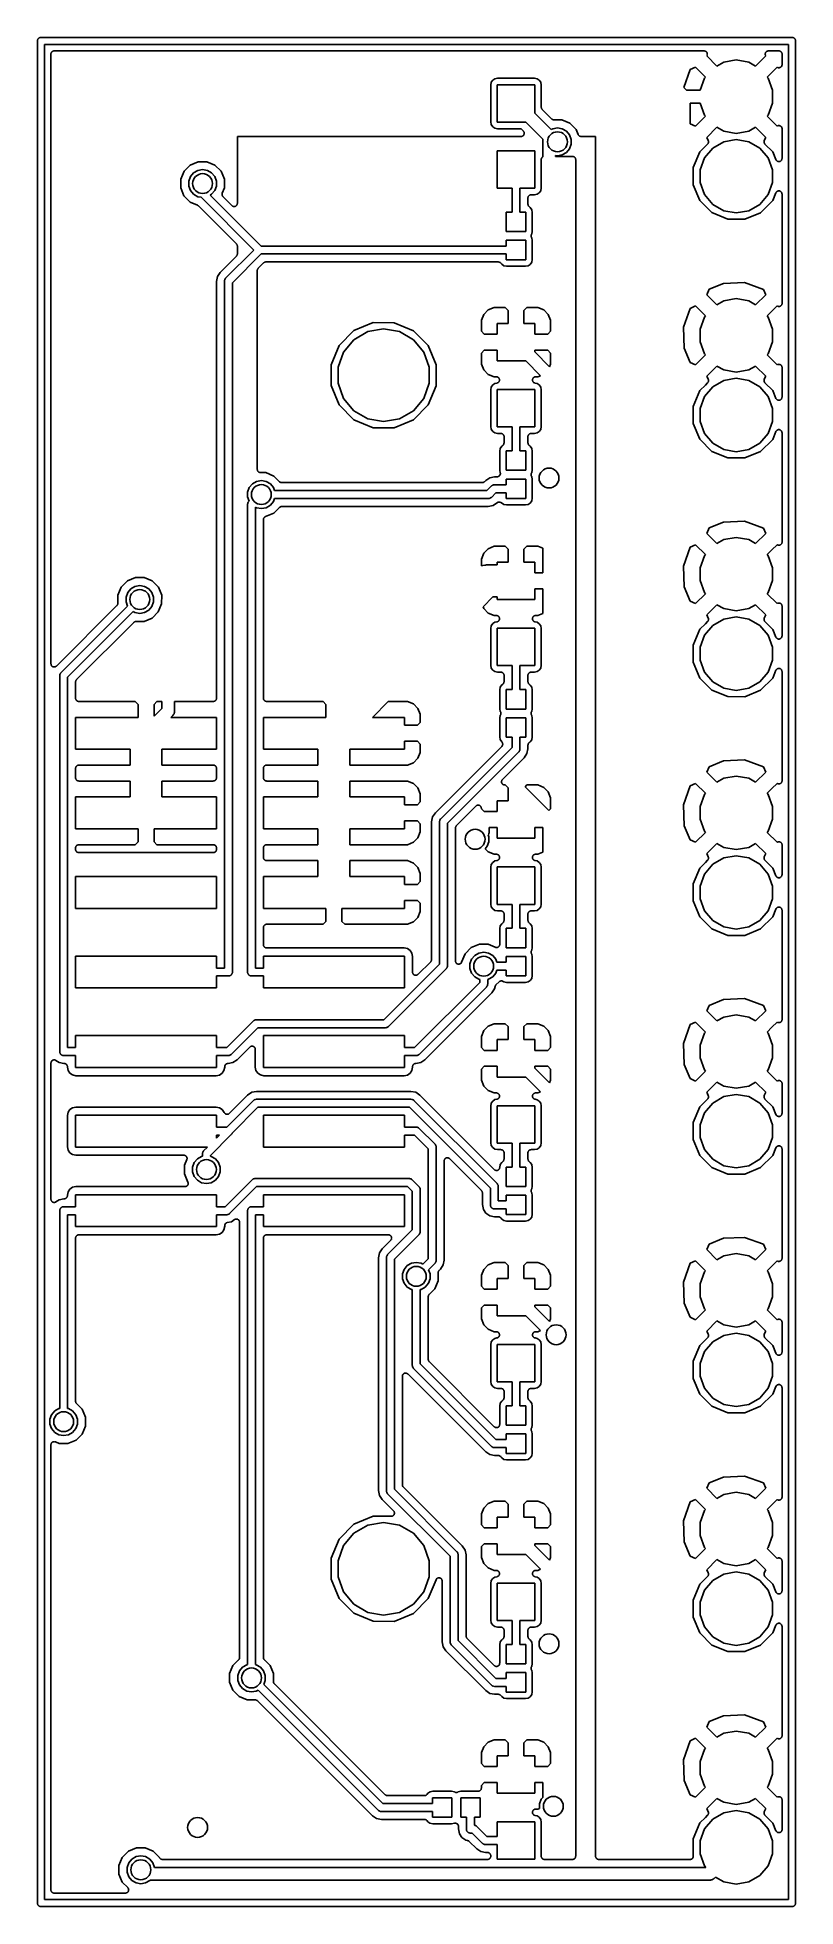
# Model space of a CAD drawing. Extents: x 25.3 to 49.5, y -85 to -25.3.
import ezdxf

# ---------------------------------------------------------------- set-up
doc = ezdxf.new("R2010")
doc.units = 0
doc.header["$MEASUREMENT"] = 0
doc.layers.add('BLACK', color=7, linetype='CONTINUOUS')

msp = doc.modelspace()

# ---------------------------------------------------------------- linework, layer by layer
at = {"layer": 'Black'}
for p, q in [((25.2857, -25.4), (25.2874, -25.3902)), ((25.2857, -84.836), (25.2857, -25.4)), ((25.2874, -25.3802), (25.2909, -25.3708)), ((25.2874, -25.3902), (25.2874, -25.3802)), ((25.2909, -25.3708), (25.2926, -25.3609)), ((25.2926, -25.3609), (25.2976, -25.3522)), ((25.2976, -25.3522), (25.301, -25.3428)), ((25.301, -25.3428), (25.3074, -25.3352)), ((25.3074, -25.3352), (25.3124, -25.3265)), ((25.3124, -25.3265), (25.3201, -25.3201)), ((25.3201, -25.3201), (25.3265, -25.3124)), ((25.3265, -25.3124), (25.3352, -25.3074)), ((25.3352, -25.3074), (25.3428, -25.301)), ((25.3428, -25.301), (25.3522, -25.2976)), ((25.3522, -25.2976), (25.3609, -25.2926)), ((25.3609, -25.2926), (25.3708, -25.2909)), ((25.3708, -25.2909), (25.3802, -25.2874)), ((25.3802, -25.2874), (25.3902, -25.2874)), ((25.3902, -25.2874), (25.4, -25.2857)), ((25.4, -25.2857), (49.3649, -25.2857)), ((49.2506, -25.5143), (25.5143, -25.5143)), ((25.5143, -25.5143), (25.5143, -84.7217)), ((49.2506, -84.7217), (49.2506, -25.5143)), ((49.3649, -25.2857), (49.3747, -25.2874)), ((49.3747, -25.2874), (49.3847, -25.2874)), ((49.3847, -25.2874), (49.3941, -25.2909)), ((49.3941, -25.2909), (49.404, -25.2926)), ((49.404, -25.2926), (49.4127, -25.2976)), ((49.4127, -25.2976), (49.422, -25.301)), ((49.422, -25.301), (49.4297, -25.3074)), ((49.4297, -25.3074), (49.4384, -25.3124)), ((49.4384, -25.3124), (49.4448, -25.3201)), ((49.4448, -25.3201), (49.4525, -25.3265)), ((49.4525, -25.3265), (49.4575, -25.3352)), ((49.4575, -25.3352), (49.4639, -25.3428)), ((49.4639, -25.3428), (49.4673, -25.3522)), ((49.4673, -25.3522), (49.4723, -25.3609)), ((49.4723, -25.3609), (49.474, -25.3708)), ((49.474, -25.3708), (49.4775, -25.3802)), ((49.4775, -25.3802), (49.4775, -25.3902)), ((49.4775, -25.3902), (49.4792, -25.4)), ((49.4792, -25.4), (49.4792, -84.836)), ((25.7175, -25.8191), (25.719, -25.8103)), ((25.7175, -45.2799), (25.7175, -25.8191)), ((25.719, -25.8015), (25.7221, -25.7931)), ((25.719, -25.8103), (25.719, -25.8015)), ((25.7221, -25.7931), (25.7236, -25.7844)), ((25.7236, -25.7844), (25.7281, -25.7767)), ((25.7281, -25.7767), (25.7311, -25.7683)), ((25.7311, -25.7683), (25.7368, -25.7615)), ((25.7368, -25.7615), (25.7413, -25.7538)), ((25.7413, -25.7538), (25.7481, -25.7481)), ((25.7481, -25.7481), (25.7538, -25.7413)), ((25.7538, -25.7413), (25.7615, -25.7368)), ((25.7615, -25.7368), (25.7683, -25.7311)), ((25.7683, -25.7311), (25.7767, -25.7281)), ((25.7767, -25.7281), (25.7844, -25.7236)), ((25.7844, -25.7236), (25.7931, -25.7221)), ((25.7931, -25.7221), (25.8015, -25.719)), ((25.8015, -25.719), (25.8103, -25.719)), ((25.8103, -25.719), (25.8191, -25.7175)), ((25.8191, -25.7175), (46.5623, -25.7175)), ((46.2877, -26.238), (46.1167, -26.3146)), ((46.6031, -26.5535), (46.2877, -26.238)), ((46.5623, -25.7175), (46.5746, -25.7197)), ((46.5746, -25.7197), (46.5871, -25.7206)), ((46.5871, -25.7206), (46.5919, -25.7227)), ((46.5919, -25.7227), (46.597, -25.7236)), ((46.597, -25.7236), (46.6079, -25.7299)), ((46.6079, -25.7299), (46.6193, -25.735)), ((46.6193, -25.735), (46.6231, -25.7387)), ((46.6231, -25.7387), (46.6276, -25.7413)), ((46.6276, -25.7413), (46.6356, -25.7509)), ((46.6356, -25.7509), (46.6446, -25.7596)), ((46.6446, -25.7596), (46.6469, -25.7643)), ((46.6469, -25.7643), (46.6503, -25.7683)), ((46.655, -25.8607), (46.6469, -25.8788)), ((46.6469, -25.8788), (46.9691, -26.201)), ((46.6503, -25.7683), (46.6545, -25.7801)), ((46.6545, -25.7801), (46.66, -25.7913)), ((46.658, -25.8485), (46.655, -25.8607)), ((46.6623, -25.8367), (46.658, -25.8485)), ((46.66, -25.7913), (46.6605, -25.7965)), ((46.6605, -25.7965), (46.6623, -25.8015)), ((46.6623, -25.8015), (46.6623, -25.814)), ((46.6623, -25.814), (46.6636, -25.8265)), ((46.6636, -25.8265), (46.6623, -25.8315)), ((46.6623, -25.8315), (46.6623, -25.8367)), ((46.9691, -26.201), (47.1858, -26.0759)), ((47.1858, -26.0759), (47.5869, -26.0051)), ((47.5869, -26.0051), (47.988, -26.0759)), ((47.988, -26.0759), (48.2047, -26.201)), ((48.2047, -26.201), (48.5269, -25.8788)), ((48.5102, -25.8265), (48.5115, -25.814)), ((48.5115, -25.8315), (48.5102, -25.8265)), ((48.5115, -25.8015), (48.5133, -25.7965)), ((48.5115, -25.814), (48.5115, -25.8015)), ((48.5115, -25.8367), (48.5115, -25.8315)), ((48.5157, -25.8485), (48.5115, -25.8367)), ((48.5133, -25.7965), (48.5138, -25.7914)), ((48.5138, -25.7914), (48.5192, -25.7801)), ((48.5188, -25.8607), (48.5157, -25.8485)), ((48.5269, -25.8788), (48.5188, -25.8607)), ((48.5192, -25.7801), (48.5235, -25.7683)), ((48.5235, -25.7683), (48.5269, -25.7643)), ((48.5269, -25.7643), (48.5292, -25.7596)), ((48.5292, -25.7596), (48.5382, -25.7509)), ((48.5382, -25.7509), (48.5462, -25.7413)), ((48.5462, -25.7413), (48.5507, -25.7387)), ((48.5507, -25.7387), (48.5545, -25.735)), ((48.5545, -25.735), (48.5659, -25.7299)), ((48.5659, -25.7299), (48.5768, -25.7236)), ((48.8861, -26.238), (48.5707, -26.5535)), ((48.5768, -25.7236), (48.5819, -25.7227)), ((48.5819, -25.7227), (48.5867, -25.7206)), ((48.5867, -25.7206), (48.5992, -25.7197)), ((48.5992, -25.7197), (48.6115, -25.7175)), ((48.6115, -25.7175), (48.9458, -25.7175)), ((48.9042, -26.2461), (48.8861, -26.238)), ((48.9164, -26.2491), (48.9042, -26.2461)), ((48.9282, -26.2534), (48.9164, -26.2491)), ((48.9458, -25.7175), (48.9546, -25.719)), ((48.9546, -25.719), (48.9634, -25.719)), ((48.9634, -25.719), (48.9718, -25.7221)), ((48.9684, -26.2516), (48.9634, -26.2534)), ((48.9735, -26.2511), (48.9684, -26.2516)), ((48.9718, -25.7221), (48.9805, -25.7236)), ((48.9848, -26.2456), (48.9735, -26.2511)), ((48.9805, -25.7236), (48.9882, -25.7281)), ((48.9966, -26.2414), (48.9848, -26.2456)), ((48.9882, -25.7281), (48.9966, -25.7311)), ((48.9966, -25.7311), (49.0034, -25.7368)), ((49.0006, -26.238), (48.9966, -26.2414)), ((49.0053, -26.2357), (49.0006, -26.238)), ((49.0034, -25.7368), (49.0111, -25.7413)), ((49.014, -26.2267), (49.0053, -26.2357)), ((49.0111, -25.7413), (49.0168, -25.7481)), ((49.0236, -26.2187), (49.014, -26.2267)), ((49.0168, -25.7481), (49.0236, -25.7538)), ((49.0236, -25.7538), (49.0281, -25.7615)), ((49.0262, -26.2142), (49.0236, -26.2187)), ((49.0299, -26.2104), (49.0262, -26.2142)), ((49.0281, -25.7615), (49.0338, -25.7683)), ((49.035, -26.199), (49.0299, -26.2104)), ((49.0338, -25.7683), (49.0368, -25.7767)), ((49.0413, -26.1881), (49.035, -26.199)), ((49.0368, -25.7767), (49.0413, -25.7844)), ((49.0413, -25.7844), (49.0428, -25.7931)), ((49.0422, -26.183), (49.0413, -26.1881)), ((49.0443, -26.1782), (49.0422, -26.183)), ((49.0428, -25.7931), (49.0459, -25.8015)), ((49.0452, -26.1657), (49.0443, -26.1782)), ((49.0474, -26.1534), (49.0452, -26.1657)), ((49.0459, -25.8015), (49.0459, -25.8103)), ((49.0459, -25.8103), (49.0474, -25.8191)), ((49.0474, -25.8191), (49.0474, -26.1534)), ((39.7694, -26.7171), (39.7513, -26.8071)), ((39.7513, -26.8071), (39.7513, -27.981)), ((39.8149, -26.6496), (39.7694, -26.7171)), ((39.8833, -26.6047), (39.8149, -26.6496)), ((39.9703, -26.5878), (39.8833, -26.6047)), ((39.9605, -27.9908), (39.9605, -26.797)), ((39.9605, -26.797), (41.1543, -26.797)), ((41.1442, -26.5878), (39.9703, -26.5878)), ((41.2342, -26.6059), (41.1442, -26.5878)), ((41.1543, -26.797), (41.1543, -27.7034)), ((41.3017, -26.6514), (41.2342, -26.6059)), ((41.3466, -26.7198), (41.3017, -26.6514)), ((41.3635, -26.8068), (41.3466, -26.7198)), ((41.3635, -27.5113), (41.3635, -26.8068)), ((46.1167, -26.3146), (45.9092, -26.887)), ((46.4319, -26.9743), (46.5712, -26.5916)), ((46.5712, -26.5916), (46.6031, -26.5535)), ((48.5707, -26.5535), (48.6026, -26.5916)), ((48.6026, -26.5916), (48.7419, -26.9743)), ((48.9334, -26.2534), (48.9282, -26.2534)), ((48.9384, -26.2547), (48.9334, -26.2534)), ((48.9509, -26.2534), (48.9384, -26.2547)), ((48.9634, -26.2534), (48.9509, -26.2534)), ((45.9092, -26.887), (45.9971, -26.9748)), ((45.9971, -26.9748), (46.4319, -26.9748)), ((46.4319, -27.3812), (46.1161, -27.3812)), ((46.1161, -27.3812), (46.1161, -28.0411)), ((46.4319, -26.9748), (46.4319, -26.9743)), ((46.4319, -27.3817), (46.4319, -27.3812)), ((46.5712, -27.7644), (46.4319, -27.3817)), ((48.7419, -27.3817), (48.6026, -27.7644)), ((48.7419, -26.9743), (48.7419, -27.3817)), ((39.7513, -27.981), (39.7682, -28.068)), ((40.8669, -27.9908), (39.9605, -27.9908)), ((41.4087, -28.5326), (40.8669, -27.9908)), ((41.1543, -27.7034), (41.6794, -28.2285)), ((41.3642, -27.5157), (41.3635, -27.5113)), ((41.3639, -27.5202), (41.3642, -27.5157)), ((41.3673, -27.533), (41.3639, -27.5202)), ((41.3696, -27.5461), (41.3673, -27.533)), ((41.3718, -27.5499), (41.3696, -27.5461)), ((41.373, -27.5542), (41.3718, -27.5499)), ((41.3806, -27.5651), (41.373, -27.5542)), ((41.3872, -27.5766), (41.3806, -27.5651)), ((41.3907, -27.5795), (41.3872, -27.5766)), ((41.3932, -27.5832), (41.3907, -27.5795)), ((41.7012, -27.8911), (41.3932, -27.5832)), ((41.7049, -27.8937), (41.7012, -27.8911)), ((41.7077, -27.8971), (41.7049, -27.8937)), ((41.7192, -27.9037), (41.7077, -27.8971)), ((41.7301, -27.9114), (41.7192, -27.9037)), ((41.7344, -27.9125), (41.7301, -27.9114)), ((41.7382, -27.9147), (41.7344, -27.9125)), ((41.7514, -27.9171), (41.7382, -27.9147)), ((41.7642, -27.9205), (41.7514, -27.9171)), ((41.7686, -27.9201), (41.7642, -27.9205)), ((41.773, -27.9209), (41.7686, -27.9201)), ((42.0205, -27.9211), (41.773, -27.9209)), ((42.2772, -28.0277), (42.0205, -27.9211)), ((42.4735, -28.2243), (42.2772, -28.0277)), ((46.1161, -28.0411), (46.2877, -28.118)), ((46.2877, -28.118), (46.6031, -27.8025)), ((46.6031, -27.8025), (46.5712, -27.7644)), ((48.6026, -27.7644), (48.5707, -27.8025)), ((48.5707, -27.8025), (48.8861, -28.118)), ((31.6691, -28.4497), (31.6674, -28.458)), ((31.6674, -28.458), (31.6674, -30.5837)), ((31.6775, -28.448), (31.6691, -28.4497)), ((40.7196, -28.448), (31.6775, -28.448)), ((39.7682, -28.068), (39.8131, -28.1364)), ((39.8131, -28.1364), (39.8806, -28.1819)), ((39.8806, -28.1819), (39.9706, -28.2)), ((39.9706, -28.2), (40.6748, -28.2)), ((40.6748, -28.2), (40.6792, -28.2007)), ((40.6792, -28.2007), (40.6837, -28.2004)), ((40.6837, -28.2004), (40.6965, -28.2038)), ((40.6965, -28.2038), (40.7096, -28.2061)), ((40.7096, -28.2061), (40.7134, -28.2083)), ((40.7134, -28.2083), (40.7177, -28.2095)), ((40.7177, -28.2095), (40.7286, -28.2171)), ((40.7327, -28.4457), (40.7196, -28.448)), ((40.7286, -28.2171), (40.7401, -28.2237)), ((40.7459, -28.4445), (40.7327, -28.4457)), ((40.7401, -28.2237), (40.743, -28.2272)), ((40.743, -28.2272), (40.7467, -28.2297)), ((40.75, -28.4426), (40.7459, -28.4445)), ((40.7467, -28.2297), (40.7915, -28.2746)), ((40.7544, -28.4419), (40.75, -28.4426)), ((40.7659, -28.4352), (40.7544, -28.4419)), ((40.7779, -28.4296), (40.7659, -28.4352)), ((40.7811, -28.4265), (40.7779, -28.4296)), ((40.7849, -28.4242), (40.7811, -28.4265)), ((40.7935, -28.4141), (40.7849, -28.4242)), ((40.7915, -28.2746), (40.7991, -28.2854)), ((40.8029, -28.4047), (40.7935, -28.4141)), ((40.7991, -28.2854), (40.8076, -28.2956)), ((40.8048, -28.4006), (40.8029, -28.4047)), ((40.8076, -28.3972), (40.8048, -28.4006)), ((40.8076, -28.2956), (40.8092, -28.2998)), ((40.8122, -28.3847), (40.8076, -28.3972)), ((40.8092, -28.2998), (40.8117, -28.3035)), ((40.8117, -28.3035), (40.8152, -28.3163)), ((40.8178, -28.3727), (40.8122, -28.3847)), ((40.8152, -28.3163), (40.8197, -28.3288)), ((40.8182, -28.3682), (40.8178, -28.3727)), ((40.8197, -28.364), (40.8182, -28.3682)), ((40.8197, -28.3288), (40.8197, -28.3332)), ((40.8197, -28.3332), (40.8209, -28.3375)), ((40.8209, -28.3375), (40.8197, -28.3508)), ((40.8197, -28.3508), (40.8197, -28.364)), ((41.4087, -29.1013), (41.4087, -28.5326)), ((41.6794, -28.2285), (41.7284, -28.2002)), ((41.7284, -28.2002), (41.881, -28.1733)), ((41.881, -28.1733), (42.0336, -28.2002)), ((42.0336, -28.2002), (42.1678, -28.2777)), ((42.1678, -28.2777), (42.2674, -28.3964)), ((42.2674, -28.3964), (42.3204, -28.542)), ((42.3204, -28.542), (42.3204, -28.697)), ((42.54, -28.3852), (42.4735, -28.2243)), ((42.5436, -28.3909), (42.54, -28.3852)), ((42.5459, -28.3972), (42.5436, -28.3909)), ((42.553, -28.4057), (42.5459, -28.3972)), ((42.5589, -28.415), (42.553, -28.4057)), ((42.5642, -28.4191), (42.5589, -28.415)), ((42.5686, -28.4242), (42.5642, -28.4191)), ((42.5781, -28.4297), (42.5686, -28.4242)), ((42.5869, -28.4365), (42.5781, -28.4297)), ((42.5933, -28.4385), (42.5869, -28.4365)), ((42.5991, -28.4419), (42.5933, -28.4385)), ((42.61, -28.4438), (42.5991, -28.4419)), ((42.6205, -28.4471), (42.61, -28.4438)), ((42.6272, -28.4468), (42.6205, -28.4471)), ((42.6339, -28.448), (42.6272, -28.4468)), ((43.0874, -28.448), (42.6339, -28.448)), ((43.0958, -28.4497), (43.0874, -28.448)), ((43.0974, -28.458), (43.0958, -28.4497)), ((43.0974, -83.3433), (43.0974, -28.458)), ((46.9691, -28.155), (46.6469, -28.4772)), ((46.6469, -28.4772), (46.6929, -28.5798)), ((46.6929, -28.5798), (46.6949, -28.5878)), ((46.6949, -28.5878), (46.6983, -28.5952)), ((46.6983, -28.5952), (46.6992, -28.6047)), ((46.7014, -28.6303), (46.6989, -28.6396)), ((46.6992, -28.6047), (46.7015, -28.6141)), ((46.7015, -28.6141), (46.7007, -28.6222)), ((46.7007, -28.6222), (46.7014, -28.6303)), ((46.833, -28.8195), (47.1858, -28.6159)), ((47.1858, -28.2801), (46.9691, -28.155)), ((47.5869, -28.3509), (47.1858, -28.2801)), ((47.1858, -28.6159), (47.5869, -28.5451)), ((47.988, -28.2801), (47.5869, -28.3509)), ((47.5869, -28.5451), (47.988, -28.6159)), ((48.2047, -28.155), (47.988, -28.2801)), ((47.988, -28.6159), (48.3408, -28.8195)), ((48.5269, -28.4772), (48.2047, -28.155)), ((48.4724, -28.6139), (48.4747, -28.6045)), ((48.4732, -28.622), (48.4724, -28.6139)), ((48.4725, -28.63), (48.4732, -28.622)), ((48.475, -28.6394), (48.4725, -28.63)), ((48.4747, -28.6045), (48.4756, -28.5949)), ((48.4756, -28.5949), (48.479, -28.5876)), ((48.479, -28.5876), (48.481, -28.5797)), ((48.481, -28.5797), (48.5269, -28.4772)), ((48.8861, -28.118), (48.9042, -28.1099)), ((48.9042, -28.1099), (48.9164, -28.1069)), ((48.9164, -28.1069), (48.9282, -28.1026)), ((48.9282, -28.1026), (48.9334, -28.1026)), ((48.9334, -28.1026), (48.9384, -28.1013)), ((48.9384, -28.1013), (48.9509, -28.1026)), ((48.9509, -28.1026), (48.9634, -28.1026)), ((48.9634, -28.1026), (48.9684, -28.1044)), ((48.9684, -28.1044), (48.9735, -28.1049)), ((48.9735, -28.1049), (48.9848, -28.1103)), ((48.9848, -28.1103), (48.9966, -28.1146)), ((48.9966, -28.1146), (49.0006, -28.118)), ((49.0006, -28.118), (49.0053, -28.1203)), ((49.0053, -28.1203), (49.014, -28.1293)), ((49.014, -28.1293), (49.0236, -28.1373)), ((49.0236, -28.1373), (49.0262, -28.1418)), ((49.0262, -28.1418), (49.0299, -28.1456)), ((49.0299, -28.1456), (49.035, -28.157)), ((49.035, -28.157), (49.0413, -28.1679)), ((49.0413, -28.1679), (49.0422, -28.173)), ((49.0422, -28.173), (49.0443, -28.1778)), ((49.0443, -28.1778), (49.0452, -28.1903)), ((49.0452, -28.1903), (49.0474, -28.2026)), ((49.0474, -28.2026), (49.0474, -29.149)), ((39.9605, -30.099), (39.9605, -28.9052)), ((39.9605, -28.9052), (41.1543, -28.9052)), ((41.1543, -28.9052), (41.1543, -30.099)), ((41.3635, -29.1846), (41.365, -29.1758)), ((41.3635, -30.0889), (41.3635, -29.1846)), ((41.365, -29.167), (41.3681, -29.1586)), ((41.365, -29.1758), (41.365, -29.167)), ((41.3681, -29.1586), (41.3696, -29.1499)), ((41.3696, -29.1499), (41.374, -29.1422)), ((41.374, -29.1422), (41.3771, -29.1338)), ((41.3771, -29.1338), (41.3828, -29.127)), ((41.3828, -29.127), (41.3872, -29.1193)), ((41.3872, -29.1193), (41.3941, -29.1136)), ((41.3941, -29.1136), (41.3998, -29.1068)), ((41.3998, -29.1068), (41.4075, -29.1023)), ((41.4075, -29.1023), (41.4087, -29.1013)), ((41.881, -29.0657), (41.8151, -29.0541)), ((41.8151, -29.0541), (41.8151, -29.083)), ((41.8151, -29.083), (42.3608, -29.083)), ((42.0336, -29.0388), (41.881, -29.0657)), ((42.1678, -28.9613), (42.0336, -29.0388)), ((42.2674, -28.8426), (42.1678, -28.9613)), ((42.3204, -28.697), (42.2674, -28.8426)), ((42.3608, -29.083), (42.3696, -29.0845)), ((42.3696, -29.0845), (42.3785, -29.0845)), ((42.3785, -29.0845), (42.3868, -29.0876)), ((42.3868, -29.0876), (42.3956, -29.0891)), ((42.3956, -29.0891), (42.4033, -29.0936)), ((42.4033, -29.0936), (42.4117, -29.0966)), ((42.4117, -29.0966), (42.4185, -29.1023)), ((42.4185, -29.1023), (42.4262, -29.1068)), ((42.4262, -29.1068), (42.4319, -29.1136)), ((42.4319, -29.1136), (42.4387, -29.1193)), ((42.4387, -29.1193), (42.4431, -29.127)), ((42.4431, -29.127), (42.4488, -29.1338)), ((42.4488, -29.1338), (42.4519, -29.1422)), ((42.4519, -29.1422), (42.4563, -29.1499)), ((42.4563, -29.1499), (42.4579, -29.1586)), ((42.4579, -29.1586), (42.4609, -29.167)), ((42.4609, -29.167), (42.4609, -29.1758)), ((42.4609, -29.1758), (42.4624, -29.1846)), ((42.4624, -29.1846), (42.4624, -83.3433)), ((46.4248, -28.94), (46.2155, -29.444)), ((46.6031, -28.762), (46.4248, -28.94)), ((46.4319, -29.5143), (46.5712, -29.1316)), ((46.5712, -29.1316), (46.833, -28.8195)), ((46.6719, -28.6933), (46.6031, -28.762)), ((46.6766, -28.6866), (46.6719, -28.6933)), ((46.6825, -28.6809), (46.6766, -28.6866)), ((46.6867, -28.6723), (46.6825, -28.6809)), ((46.6922, -28.6644), (46.6867, -28.6723)), ((46.6943, -28.6565), (46.6922, -28.6644)), ((46.6979, -28.6492), (46.6943, -28.6565)), ((46.6989, -28.6396), (46.6979, -28.6492)), ((48.3408, -28.8195), (48.6026, -29.1316)), ((48.476, -28.649), (48.475, -28.6394)), ((48.4795, -28.6563), (48.476, -28.649)), ((48.4816, -28.6641), (48.4795, -28.6563)), ((48.4871, -28.6721), (48.4816, -28.6641)), ((48.4913, -28.6808), (48.4871, -28.6721)), ((48.4971, -28.6864), (48.4913, -28.6808)), ((48.5018, -28.6931), (48.4971, -28.6864)), ((48.7504, -28.9421), (48.5018, -28.6931)), ((48.6026, -29.1316), (48.7419, -29.5143)), ((48.8519, -29.1878), (48.7504, -28.9421)), ((48.8602, -29.2009), (48.8519, -29.1878)), ((48.868, -29.2143), (48.8602, -29.2009)), ((48.8697, -29.2157), (48.868, -29.2143)), ((48.8708, -29.2176), (48.8697, -29.2157)), ((48.8831, -29.227), (48.8708, -29.2176)), ((48.895, -29.237), (48.8831, -29.227)), ((48.9983, -29.2356), (48.9966, -29.237)), ((49.0003, -29.2347), (48.9983, -29.2356)), ((49.0117, -29.2243), (49.0003, -29.2347)), ((49.0236, -29.2143), (49.0117, -29.2243)), ((49.0247, -29.2124), (49.0236, -29.2143)), ((49.0264, -29.2109), (49.0247, -29.2124)), ((49.0335, -29.1972), (49.0264, -29.2109)), ((49.0413, -29.1838), (49.0335, -29.1972)), ((49.0417, -29.1816), (49.0413, -29.1838)), ((49.0427, -29.1796), (49.0417, -29.1816)), ((49.0447, -29.1643), (49.0427, -29.1796)), ((49.0474, -29.149), (49.0447, -29.1643)), ((29.8577, -29.8128), (29.8575, -30.0907)), ((29.9643, -29.5562), (29.8577, -29.8128)), ((30.1609, -29.3599), (29.9643, -29.5562)), ((30.1167, -29.8749), (30.1697, -29.7293)), ((30.4178, -29.2538), (30.1609, -29.3599)), ((30.1697, -29.7293), (30.2693, -29.6106)), ((30.2693, -29.6106), (30.4035, -29.5331)), ((30.4035, -29.5331), (30.5561, -29.5062)), ((30.6956, -29.254), (30.4178, -29.2538)), ((30.5561, -29.5062), (30.7087, -29.5331)), ((30.9523, -29.3606), (30.6956, -29.254)), ((30.7087, -29.5331), (30.8429, -29.6106)), ((30.8429, -29.6106), (30.9425, -29.7293)), ((30.9425, -29.7293), (30.9955, -29.8749)), ((31.1486, -29.5572), (30.9523, -29.3606)), ((31.2547, -29.8141), (31.1486, -29.5572)), ((31.2545, -30.0919), (31.2547, -29.8141)), ((46.2155, -29.444), (46.2151, -29.9896)), ((46.4319, -29.9217), (46.4319, -29.5143)), ((48.7419, -29.5143), (48.7419, -29.9217)), ((48.8971, -29.2377), (48.895, -29.237)), ((48.8988, -29.2391), (48.8971, -29.2377)), ((48.9136, -29.2438), (48.8988, -29.2391)), ((48.9282, -29.2491), (48.9136, -29.2438)), ((48.9304, -29.2491), (48.9282, -29.2491)), ((48.9324, -29.2497), (48.9304, -29.2491)), ((48.9479, -29.2491), (48.9324, -29.2497)), ((48.9634, -29.2491), (48.9479, -29.2491)), ((48.9655, -29.2483), (48.9634, -29.2491)), ((48.9677, -29.2482), (48.9655, -29.2483)), ((48.982, -29.2423), (48.9677, -29.2482)), ((48.9966, -29.237), (48.982, -29.2423)), ((29.8575, -30.0907), (29.9636, -30.3476)), ((29.9636, -30.3476), (30.1599, -30.5442)), ((30.1167, -30.0299), (30.1167, -29.8749)), ((30.1697, -30.1755), (30.1167, -30.0299)), ((30.2693, -30.2942), (30.1697, -30.1755)), ((30.4035, -30.3717), (30.2693, -30.2942)), ((30.5106, -30.3906), (30.4035, -30.3717)), ((32.1926, -32.0726), (30.5106, -30.3906)), ((30.8429, -30.2942), (30.7989, -30.3196)), ((30.7989, -30.3196), (32.4248, -31.9456)), ((30.9425, -30.1755), (30.8429, -30.2942)), ((30.9955, -30.0299), (30.9425, -30.1755)), ((30.9955, -29.8749), (30.9955, -30.0299)), ((31.1778, -30.2927), (31.1802, -30.2819)), ((31.1786, -30.2993), (31.1778, -30.2927)), ((31.1781, -30.306), (31.1786, -30.2993)), ((31.1809, -30.3167), (31.1781, -30.306)), ((31.1802, -30.2819), (31.1811, -30.2709)), ((31.1823, -30.3276), (31.1809, -30.3167)), ((31.1811, -30.2709), (31.184, -30.2648)), ((31.1854, -30.3336), (31.1823, -30.3276)), ((31.184, -30.2648), (31.1854, -30.2582)), ((31.1854, -30.2582), (31.2545, -30.0919)), ((31.1872, -30.3401), (31.1854, -30.3336)), ((31.1935, -30.3492), (31.1872, -30.3401)), ((31.1986, -30.359), (31.1935, -30.3492)), ((31.2036, -30.3635), (31.1986, -30.359)), ((31.2074, -30.369), (31.2036, -30.3635)), ((31.494, -30.6556), (31.2074, -30.369)), ((40.4304, -30.099), (39.9605, -30.099)), ((40.4304, -30.8635), (40.4304, -30.099)), ((41.1543, -30.099), (40.6844, -30.099)), ((40.6844, -30.099), (40.6844, -30.8635)), ((40.9384, -30.4098), (40.9399, -30.401)), ((40.9384, -30.6125), (40.9384, -30.4098)), ((40.9399, -30.3921), (40.943, -30.3838)), ((40.9399, -30.401), (40.9399, -30.3921)), ((40.943, -30.3838), (40.9445, -30.375)), ((40.9445, -30.375), (40.949, -30.3673)), ((40.949, -30.3673), (40.952, -30.359)), ((40.952, -30.359), (40.9577, -30.3522)), ((40.9577, -30.3522), (40.9622, -30.3445)), ((40.9622, -30.3445), (40.969, -30.3387)), ((40.969, -30.3387), (40.9747, -30.3319)), ((40.9747, -30.3319), (40.9824, -30.3275)), ((40.9824, -30.3275), (40.9892, -30.3218)), ((40.9892, -30.3218), (40.9976, -30.3187)), ((40.9976, -30.3187), (41.0053, -30.3143)), ((41.0053, -30.3143), (41.014, -30.3128)), ((41.014, -30.3128), (41.0224, -30.3097)), ((41.0224, -30.3097), (41.0312, -30.3097)), ((41.0312, -30.3097), (41.04, -30.3082)), ((41.04, -30.3082), (41.1445, -30.3082)), ((41.1445, -30.3082), (41.2315, -30.2913)), ((41.2315, -30.2913), (41.2999, -30.2464)), ((41.2999, -30.2464), (41.3454, -30.1789)), ((41.3454, -30.1789), (41.3635, -30.0889)), ((46.2151, -29.9896), (46.4234, -30.4939)), ((46.5712, -30.3044), (46.4319, -29.9217)), ((46.833, -30.6165), (46.5712, -30.3044)), ((48.6026, -30.3044), (48.3408, -30.6165)), ((48.7419, -29.9217), (48.6026, -30.3044)), ((48.749, -30.496), (48.852, -30.248)), ((48.852, -30.248), (48.8603, -30.235)), ((48.8603, -30.235), (48.868, -30.2217)), ((48.868, -30.2217), (48.8697, -30.2202)), ((48.8697, -30.2202), (48.871, -30.2183)), ((48.871, -30.2183), (48.8832, -30.2089)), ((48.8832, -30.2089), (48.895, -30.199)), ((48.895, -30.199), (48.8971, -30.1982)), ((48.8971, -30.1982), (48.899, -30.1968)), ((48.899, -30.1968), (48.9137, -30.1922)), ((48.9137, -30.1922), (48.9282, -30.1869)), ((48.9282, -30.1869), (48.9304, -30.1869)), ((48.9304, -30.1869), (48.9326, -30.1862)), ((48.9326, -30.1862), (48.948, -30.1869)), ((48.948, -30.1869), (48.9634, -30.1869)), ((48.9634, -30.1869), (48.9656, -30.1877)), ((48.9656, -30.1877), (48.9679, -30.1878)), ((48.9679, -30.1878), (48.9821, -30.1937)), ((48.9821, -30.1937), (48.9966, -30.199)), ((48.9966, -30.199), (48.9983, -30.2005)), ((48.9983, -30.2005), (49.0005, -30.2013)), ((49.0005, -30.2013), (49.0118, -30.2118)), ((49.0118, -30.2118), (49.0236, -30.2217)), ((49.0236, -30.2217), (49.0248, -30.2236)), ((49.0248, -30.2236), (49.0265, -30.2252)), ((49.0265, -30.2252), (49.0336, -30.2389)), ((49.0336, -30.2389), (49.0413, -30.2522)), ((49.0413, -30.2522), (49.0417, -30.2545)), ((49.0417, -30.2545), (49.0427, -30.2565)), ((49.0427, -30.2565), (49.0447, -30.2718)), ((49.0447, -30.2718), (49.0474, -30.287)), ((49.0474, -30.287), (49.0474, -33.7734)), ((30.1599, -30.5442), (30.3894, -30.6395)), ((30.3894, -30.6395), (30.3913, -30.6407)), ((30.3913, -30.6407), (30.3934, -30.6413)), ((30.3934, -30.6413), (30.4061, -30.6501)), ((30.4061, -30.6501), (30.4191, -30.6585)), ((30.4191, -30.6585), (30.4205, -30.6602)), ((30.4205, -30.6602), (30.4223, -30.6615)), ((30.4223, -30.6615), (31.6377, -31.8769)), ((31.5049, -30.6632), (31.494, -30.6556)), ((31.515, -30.6717), (31.5049, -30.6632)), ((31.5192, -30.6733), (31.515, -30.6717)), ((31.5229, -30.6758), (31.5192, -30.6733)), ((31.5357, -30.6793), (31.5229, -30.6758)), ((31.5482, -30.6838), (31.5357, -30.6793)), ((31.5527, -30.6838), (31.5482, -30.6838)), ((31.557, -30.685), (31.5527, -30.6838)), ((31.5702, -30.6838), (31.557, -30.685)), ((31.5835, -30.6838), (31.5702, -30.6838)), ((31.5877, -30.6823), (31.5835, -30.6838)), ((31.5921, -30.6819), (31.5877, -30.6823)), ((31.6042, -30.6763), (31.5921, -30.6819)), ((31.6166, -30.6717), (31.6042, -30.6763)), ((31.6201, -30.6689), (31.6166, -30.6717)), ((31.6241, -30.667), (31.6201, -30.6689)), ((31.6335, -30.6576), (31.6241, -30.667)), ((31.6437, -30.6491), (31.6335, -30.6576)), ((31.6459, -30.6452), (31.6437, -30.6491)), ((31.6491, -30.642), (31.6459, -30.6452)), ((31.6547, -30.63), (31.6491, -30.642)), ((31.6613, -30.6185), (31.6547, -30.63)), ((31.6621, -30.6141), (31.6613, -30.6185)), ((31.664, -30.61), (31.6621, -30.6141)), ((31.6651, -30.5968), (31.664, -30.61)), ((31.6674, -30.5837), (31.6651, -30.5968)), ((40.2475, -31.4833), (40.2475, -30.8635)), ((40.2475, -30.8635), (40.4304, -30.8635)), ((40.6844, -30.8635), (40.8673, -30.8635)), ((40.8673, -30.8635), (40.8673, -31.4833)), ((40.9409, -30.6264), (40.9384, -30.6125)), ((40.9423, -30.6405), (40.9409, -30.6264)), ((40.9439, -30.6437), (40.9423, -30.6405)), ((40.9445, -30.6473), (40.9439, -30.6437)), ((40.9516, -30.6595), (40.9445, -30.6473)), ((40.9578, -30.6722), (40.9516, -30.6595)), ((40.9604, -30.6747), (40.9578, -30.6722)), ((40.9622, -30.6778), (40.9604, -30.6747)), ((40.973, -30.6869), (40.9622, -30.6778)), ((40.9832, -30.6967), (40.973, -30.6869)), ((41.0147, -30.718), (40.9832, -30.6967)), ((41.0596, -30.7863), (41.0147, -30.718)), ((41.0765, -30.8733), (41.0596, -30.7863)), ((41.0765, -31.4732), (41.0765, -30.8733)), ((46.4234, -30.4939), (46.8089, -30.8801)), ((46.8089, -30.8801), (47.3129, -31.0894)), ((47.1858, -30.8201), (46.833, -30.6165)), ((47.5869, -30.8909), (47.1858, -30.8201)), ((47.988, -30.8201), (47.5869, -30.8909)), ((47.8585, -31.0898), (48.3628, -30.8815)), ((48.3408, -30.6165), (47.988, -30.8201)), ((48.3628, -30.8815), (48.749, -30.496)), ((40.8673, -31.4833), (40.2475, -31.4833)), ((41.0394, -31.6115), (41.0413, -31.6053)), ((41.0401, -31.6228), (41.0394, -31.6115)), ((41.0413, -31.6053), (41.0418, -31.5988)), ((41.0418, -31.5988), (41.0463, -31.5885)), ((41.0463, -31.5885), (41.0496, -31.5777)), ((41.0496, -31.5777), (41.0535, -31.5725)), ((41.0535, -31.5725), (41.0561, -31.5666)), ((41.0561, -31.5666), (41.0584, -31.5632)), ((41.0584, -31.5632), (41.0765, -31.4732)), ((47.3129, -31.0894), (47.8585, -31.0898)), ((31.2922, -32.973), (32.1926, -32.0726)), ((32.4248, -32.1996), (31.509, -33.1154)), ((31.6377, -31.8769), (31.6403, -31.8806)), ((31.6403, -31.8806), (31.6437, -31.8834)), ((31.6437, -31.8834), (31.6503, -31.8949)), ((31.6503, -31.8949), (31.6579, -31.9058)), ((31.6579, -31.9058), (31.6591, -31.9101)), ((31.6591, -31.9101), (31.6613, -31.914)), ((31.6613, -31.914), (31.6636, -31.9271)), ((31.6636, -32.2181), (31.6613, -32.2312)), ((31.6636, -31.9271), (31.6671, -31.9399)), ((31.6671, -32.2053), (31.6636, -32.2181)), ((31.6671, -31.9399), (31.6667, -31.9443)), ((31.6667, -31.9443), (31.6674, -31.9487)), ((31.6674, -32.1964), (31.6667, -32.2009)), ((31.6667, -32.2009), (31.6671, -32.2053)), ((31.6674, -31.9487), (31.6674, -32.1964)), ((32.4248, -31.9456), (40.2475, -31.9456)), ((40.2475, -32.1996), (32.4248, -32.1996)), ((40.2475, -31.9456), (40.2475, -31.7627)), ((40.2475, -31.7627), (40.8673, -31.7627)), ((40.2475, -32.3825), (40.2475, -32.1996)), ((40.8673, -31.7627), (40.8673, -32.3825)), ((41.0393, -31.634), (41.0401, -31.6228)), ((41.0411, -31.6403), (41.0393, -31.634)), ((41.0415, -31.6468), (41.0411, -31.6403)), ((41.0459, -31.6571), (41.0415, -31.6468)), ((41.049, -31.6679), (41.0459, -31.6571)), ((41.0528, -31.6732), (41.049, -31.6679)), ((41.0554, -31.6792), (41.0528, -31.6732)), ((41.0596, -31.6855), (41.0554, -31.6792)), ((41.0765, -31.7725), (41.0596, -31.6855)), ((41.0765, -32.3724), (41.0765, -31.7725)), ((31.1197, -32.7863), (31.0318, -32.9178)), ((31.6377, -32.2683), (31.1197, -32.7863)), ((31.6403, -32.2646), (31.6377, -32.2683)), ((31.6437, -32.2618), (31.6403, -32.2646)), ((31.6503, -32.2503), (31.6437, -32.2618)), ((31.6579, -32.2394), (31.6503, -32.2503)), ((31.6591, -32.2351), (31.6579, -32.2394)), ((31.6613, -32.2312), (31.6591, -32.2351)), ((32.3025, -32.7233), (32.3032, -32.7188)), ((32.3025, -39.0779), (32.3025, -32.7233)), ((32.3028, -32.7144), (32.3063, -32.7016)), ((32.3032, -32.7188), (32.3028, -32.7144)), ((32.3063, -32.7016), (32.3086, -32.6885)), ((32.3086, -32.6885), (32.3108, -32.6846)), ((32.3108, -32.6846), (32.312, -32.6803)), ((32.312, -32.6803), (32.3196, -32.6694)), ((32.3196, -32.6694), (32.3262, -32.6579)), ((32.3262, -32.6579), (32.3296, -32.6551)), ((32.3296, -32.6551), (32.3322, -32.6514)), ((32.3322, -32.6514), (32.5003, -32.4834)), ((32.5003, -32.4834), (32.5039, -32.4808)), ((32.5039, -32.4808), (32.5068, -32.4774)), ((32.5068, -32.4774), (32.5183, -32.4707)), ((32.5183, -32.4707), (32.5292, -32.4631)), ((32.5292, -32.4631), (32.5335, -32.462)), ((32.5335, -32.462), (32.5374, -32.4597)), ((32.5374, -32.4597), (32.5504, -32.4574)), ((32.5504, -32.4574), (32.5632, -32.454)), ((32.5632, -32.454), (32.5677, -32.4544)), ((32.5677, -32.4544), (32.5721, -32.4536)), ((32.5721, -32.4536), (39.9964, -32.4536)), ((39.9964, -32.4536), (40.011, -32.4562)), ((40.011, -32.4562), (40.0256, -32.4579)), ((40.0256, -32.4579), (40.0283, -32.4592)), ((40.0283, -32.4592), (40.0312, -32.4597)), ((40.0312, -32.4597), (40.044, -32.4671)), ((40.044, -32.4671), (40.0571, -32.4737)), ((40.0571, -32.4737), (40.0592, -32.4759)), ((40.0592, -32.4759), (40.0617, -32.4774)), ((40.0617, -32.4774), (40.0712, -32.4887)), ((40.0712, -32.4887), (40.0813, -32.4994)), ((40.0813, -32.4994), (40.1001, -32.528)), ((40.1001, -32.528), (40.1676, -32.5736)), ((40.1676, -32.5736), (40.2576, -32.5916)), ((40.8673, -32.3825), (40.2475, -32.3825)), ((40.2576, -32.5916), (40.8575, -32.5916)), ((40.8575, -32.5916), (40.9445, -32.5748)), ((40.9445, -32.5748), (41.0128, -32.5299)), ((41.0128, -32.5299), (41.0584, -32.4623)), ((41.0584, -32.4623), (41.0765, -32.3724)), ((31.0318, -32.9178), (31.001, -33.0728)), ((31.001, -33.0728), (31.001, -46.3804)), ((31.255, -33.0628), (31.256, -33.0573)), ((31.255, -54.991), (31.255, -33.0628)), ((31.2555, -33.0517), (31.2598, -33.0357)), ((31.256, -33.0573), (31.2555, -33.0517)), ((31.2598, -33.0357), (31.2627, -33.0194)), ((31.2627, -33.0194), (31.2655, -33.0145)), ((31.2655, -33.0145), (31.2669, -33.0091)), ((31.2669, -33.0091), (31.2764, -32.9955)), ((31.2764, -32.9955), (31.2847, -32.9812)), ((31.2847, -32.9812), (31.289, -32.9776)), ((31.289, -32.9776), (31.2922, -32.973)), ((31.509, -33.1154), (31.509, -55.118)), ((46.7246, -33.3254), (46.6469, -33.4988)), ((47.1762, -33.1384), (46.7246, -33.3254)), ((47.8448, -33.1083), (47.1762, -33.1384)), ((48.4503, -33.3278), (47.8448, -33.1083)), ((48.5269, -33.4988), (48.4503, -33.3278)), ((39.6727, -33.9863), (39.5298, -34.1292)), ((39.8595, -33.909), (39.6727, -33.9863)), ((40.2105, -33.909), (39.8595, -33.909)), ((40.3034, -34.0019), (40.2105, -33.909)), ((40.3034, -34.417), (40.3034, -34.0019)), ((40.9043, -33.909), (40.8114, -34.0019)), ((40.8114, -34.0019), (40.8114, -34.417)), ((41.2553, -33.909), (40.9043, -33.909)), ((41.4421, -33.9863), (41.2553, -33.909)), ((41.585, -34.1292), (41.4421, -33.9863)), ((46.1167, -33.9346), (45.8972, -34.5401)), ((46.2877, -33.858), (46.1167, -33.9346)), ((46.6031, -34.1735), (46.2877, -33.858)), ((46.6469, -33.4988), (46.9691, -33.821)), ((46.9691, -33.821), (47.1858, -33.6959)), ((47.1858, -33.6959), (47.5869, -33.6251)), ((47.5869, -33.6251), (47.988, -33.6959)), ((47.988, -33.6959), (48.2047, -33.821)), ((48.2047, -33.821), (48.5269, -33.4988)), ((48.8861, -33.858), (48.7201, -34.024)), ((48.9042, -33.8661), (48.8861, -33.858)), ((48.9164, -33.8691), (48.9042, -33.8661)), ((48.9282, -33.8734), (48.9164, -33.8691)), ((48.9334, -33.8734), (48.9282, -33.8734)), ((48.9384, -33.8747), (48.9334, -33.8734)), ((48.9509, -33.8734), (48.9384, -33.8747)), ((48.9634, -33.8734), (48.9509, -33.8734)), ((48.9684, -33.8716), (48.9634, -33.8734)), ((48.9735, -33.8711), (48.9684, -33.8716)), ((48.9848, -33.8656), (48.9735, -33.8711)), ((48.9966, -33.8614), (48.9848, -33.8656)), ((49.0006, -33.858), (48.9966, -33.8614)), ((49.0053, -33.8557), (49.0006, -33.858)), ((49.014, -33.8467), (49.0053, -33.8557)), ((49.0236, -33.8387), (49.014, -33.8467)), ((49.0262, -33.8342), (49.0236, -33.8387)), ((49.0299, -33.8304), (49.0262, -33.8342)), ((49.035, -33.819), (49.0299, -33.8304)), ((49.0413, -33.8081), (49.035, -33.819)), ((49.0422, -33.803), (49.0413, -33.8081)), ((49.0443, -33.7982), (49.0422, -33.803)), ((49.0452, -33.7857), (49.0443, -33.7982)), ((49.0474, -33.7734), (49.0452, -33.7857)), ((36.0027, -34.3913), (35.3863, -34.646)), ((35.8289, -34.6784), (36.3347, -34.5892)), ((36.6696, -34.3919), (36.0027, -34.3913)), ((36.3347, -34.5892), (36.8405, -34.6784)), ((37.2855, -34.6476), (36.6696, -34.3919)), ((39.5298, -34.1292), (39.4525, -34.316)), ((39.4525, -34.316), (39.4525, -34.667)), ((39.9605, -34.7599), (39.9605, -34.417)), ((39.9605, -34.417), (40.3034, -34.417)), ((40.8114, -34.417), (41.1543, -34.417)), ((41.1543, -34.417), (41.1543, -34.7599)), ((41.6623, -34.316), (41.585, -34.1292)), ((41.6623, -34.667), (41.6623, -34.316)), ((45.8972, -34.5401), (45.9273, -35.2087)), ((46.4319, -34.5943), (46.5712, -34.2116)), ((46.4319, -35.0017), (46.4319, -34.5943)), ((46.5712, -34.2116), (46.6031, -34.1735)), ((48.7201, -34.024), (48.5707, -34.1735)), ((48.5707, -34.1735), (48.6026, -34.2116)), ((48.6026, -34.2116), (48.7419, -34.5943)), ((48.7419, -34.5943), (48.7419, -35.0017)), ((34.9143, -35.1172), (34.6586, -35.7331)), ((35.3863, -34.646), (34.9143, -35.1172)), ((35.054, -35.3286), (35.3841, -34.9352)), ((35.3841, -34.9352), (35.8289, -34.6784)), ((36.8405, -34.6784), (37.2853, -34.9352)), ((37.2853, -34.9352), (37.6154, -35.3286)), ((37.7567, -35.1196), (37.2855, -34.6476)), ((38.0114, -35.736), (37.7567, -35.1196)), ((39.4525, -34.667), (39.5454, -34.7599)), ((39.5454, -34.7599), (39.9605, -34.7599)), ((41.1543, -34.7599), (41.5694, -34.7599)), ((41.5694, -34.7599), (41.6623, -34.667)), ((46.5712, -35.3844), (46.4319, -35.0017)), ((48.7419, -35.0017), (48.6026, -35.3844)), ((34.6586, -35.7331), (34.658, -36.4)), ((34.8783, -35.8112), (35.054, -35.3286)), ((37.6154, -35.3286), (37.7911, -35.8112)), ((38.0108, -36.4029), (38.0114, -35.736)), ((39.5454, -35.2679), (39.4525, -35.3608)), ((39.4525, -35.3608), (39.4525, -35.7118)), ((39.4525, -35.7118), (39.5298, -35.8986)), ((39.9605, -35.2679), (39.5454, -35.2679)), ((39.9605, -35.6108), (39.9605, -35.2679)), ((40.8669, -35.6108), (39.9605, -35.6108)), ((41.3399, -36.0838), (40.8669, -35.6108)), ((41.1543, -35.2679), (41.1543, -35.3234)), ((41.5694, -35.2679), (41.1543, -35.2679)), ((41.1543, -35.3234), (41.6273, -35.7964)), ((41.6623, -35.3608), (41.5694, -35.2679)), ((41.6273, -35.7964), (41.6623, -35.7118)), ((41.6623, -35.7118), (41.6623, -35.3608)), ((45.9273, -35.2087), (46.1143, -35.6603)), ((46.1143, -35.6603), (46.2877, -35.738)), ((46.2877, -35.738), (46.6031, -35.4225)), ((46.6031, -35.4225), (46.5712, -35.3844)), ((46.9691, -35.775), (46.6469, -36.0972)), ((47.1858, -35.9001), (46.9691, -35.775)), ((48.2047, -35.775), (47.988, -35.9001)), ((48.5269, -36.0972), (48.2047, -35.775)), ((48.6026, -35.3844), (48.5707, -35.4225)), ((48.5707, -35.4225), (48.8861, -35.738)), ((48.8861, -35.738), (48.9042, -35.7299)), ((48.9042, -35.7299), (48.9164, -35.7269)), ((48.9164, -35.7269), (48.9282, -35.7226)), ((48.9282, -35.7226), (48.9334, -35.7226)), ((48.9334, -35.7226), (48.9384, -35.7213)), ((48.9384, -35.7213), (48.9509, -35.7226)), ((48.9509, -35.7226), (48.9634, -35.7226)), ((48.9634, -35.7226), (48.9684, -35.7244)), ((48.9684, -35.7244), (48.9735, -35.7249)), ((48.9735, -35.7249), (48.9848, -35.7303)), ((48.9848, -35.7303), (48.9966, -35.7346)), ((48.9966, -35.7346), (49.0006, -35.738)), ((49.0006, -35.738), (49.0053, -35.7403)), ((49.0053, -35.7403), (49.014, -35.7493)), ((49.014, -35.7493), (49.0236, -35.7573)), ((49.0236, -35.7573), (49.0262, -35.7618)), ((49.0262, -35.7618), (49.0299, -35.7656)), ((49.0299, -35.7656), (49.035, -35.777)), ((49.035, -35.777), (49.0413, -35.7879)), ((49.0413, -35.7879), (49.0422, -35.793)), ((49.0422, -35.793), (49.0443, -35.7978)), ((49.0443, -35.7978), (49.0452, -35.8103)), ((34.8783, -36.3248), (34.8783, -35.8112)), ((35.054, -36.8074), (34.8783, -36.3248)), ((37.7911, -36.3248), (37.6154, -36.8074)), ((37.7911, -35.8112), (37.7911, -36.3248)), ((39.5298, -35.8986), (39.6727, -36.0415)), ((39.6727, -36.0415), (39.8595, -36.1188)), ((39.8149, -36.3778), (39.7694, -36.4453)), ((39.8833, -36.3329), (39.8149, -36.3778)), ((39.8595, -36.1188), (39.9297, -36.1188)), ((39.9491, -36.3201), (39.8833, -36.3329)), ((39.9297, -36.1188), (39.9376, -36.1202)), ((39.9376, -36.1202), (39.9457, -36.1201)), ((39.9457, -36.1201), (39.9549, -36.1232)), ((39.9566, -36.3173), (39.9491, -36.3201)), ((39.9549, -36.1232), (39.9645, -36.1249)), ((39.9645, -36.3159), (39.9566, -36.3173)), ((39.9645, -36.1249), (39.9714, -36.1289)), ((39.9729, -36.311), (39.9645, -36.3159)), ((39.9714, -36.1289), (39.979, -36.1316)), ((39.982, -36.3075), (39.9729, -36.311)), ((39.979, -36.1316), (39.9866, -36.1377)), ((39.9881, -36.3022), (39.982, -36.3075)), ((39.9866, -36.1377), (39.995, -36.1426)), ((39.995, -36.2982), (39.9881, -36.3022)), ((39.995, -36.1426), (40.0002, -36.1487)), ((40.0013, -36.2908), (39.995, -36.2982)), ((40.0002, -36.1487), (40.0064, -36.1538)), ((40.0087, -36.2844), (40.0013, -36.2908)), ((40.0064, -36.1538), (40.0114, -36.1621)), ((40.0126, -36.2773), (40.0087, -36.2844)), ((40.0114, -36.1621), (40.0177, -36.1696)), ((40.0177, -36.2712), (40.0126, -36.2773)), ((40.0177, -36.1696), (40.0205, -36.1771)), ((40.021, -36.262), (40.0177, -36.2712)), ((40.0205, -36.1771), (40.0246, -36.184)), ((40.0258, -36.2535), (40.021, -36.262)), ((40.0246, -36.184), (40.0264, -36.1936)), ((40.027, -36.2456), (40.0258, -36.2535)), ((40.0264, -36.1936), (40.0298, -36.2028)), ((40.0298, -36.238), (40.027, -36.2456)), ((40.0298, -36.2028), (40.0298, -36.2108)), ((40.0298, -36.2108), (40.0313, -36.2187)), ((40.0313, -36.2187), (40.0298, -36.2283)), ((40.0298, -36.2283), (40.0298, -36.238)), ((41.0825, -36.218), (41.084, -36.2105)), ((41.084, -36.228), (41.0825, -36.218)), ((41.084, -36.2028), (41.0875, -36.1933)), ((41.084, -36.2105), (41.084, -36.2028)), ((41.084, -36.238), (41.084, -36.228)), ((41.0867, -36.2453), (41.084, -36.238)), ((41.0878, -36.2529), (41.0867, -36.2453)), ((41.0875, -36.1933), (41.0894, -36.1834)), ((41.0926, -36.2617), (41.0878, -36.2529)), ((41.0894, -36.1834), (41.0934, -36.1768)), ((41.0961, -36.2712), (41.0926, -36.2617)), ((41.0934, -36.1768), (41.0961, -36.1696)), ((41.0961, -36.1696), (41.1026, -36.1619)), ((41.101, -36.2771), (41.0961, -36.2712)), ((41.1047, -36.2839), (41.101, -36.2771)), ((41.1026, -36.1619), (41.1078, -36.1533)), ((41.1123, -36.2905), (41.1047, -36.2839)), ((41.1078, -36.1533), (41.1138, -36.1485)), ((41.1188, -36.2982), (41.1123, -36.2905)), ((41.1138, -36.1485), (41.1188, -36.1426)), ((41.1188, -36.1426), (41.1275, -36.1375)), ((41.1254, -36.3021), (41.1188, -36.2982)), ((41.1312, -36.3072), (41.1254, -36.3021)), ((41.1275, -36.1375), (41.1353, -36.1312)), ((41.1406, -36.3108), (41.1312, -36.3072)), ((41.1353, -36.1312), (41.1426, -36.1288)), ((41.1493, -36.3159), (41.1406, -36.3108)), ((41.1426, -36.1288), (41.1493, -36.1249)), ((41.1493, -36.1249), (41.1592, -36.1232)), ((41.1569, -36.3172), (41.1493, -36.3159)), ((41.1641, -36.32), (41.1569, -36.3172)), ((41.1592, -36.1232), (41.1688, -36.12)), ((41.2342, -36.3341), (41.1641, -36.32)), ((41.1688, -36.12), (41.1765, -36.1201)), ((41.1765, -36.1201), (41.1841, -36.1188)), ((41.1841, -36.1188), (41.2553, -36.1188)), ((41.3017, -36.3796), (41.2342, -36.3341)), ((41.2553, -36.1188), (41.3399, -36.0838)), ((41.3466, -36.448), (41.3017, -36.3796)), ((46.6031, -36.382), (46.4248, -36.56)), ((46.6719, -36.3133), (46.6031, -36.382)), ((46.6469, -36.0972), (46.6929, -36.1998)), ((46.6766, -36.3066), (46.6719, -36.3133)), ((46.6825, -36.3009), (46.6766, -36.3066)), ((46.6867, -36.2923), (46.6825, -36.3009)), ((46.6922, -36.2844), (46.6867, -36.2923)), ((46.6943, -36.2765), (46.6922, -36.2844)), ((46.6929, -36.1998), (46.6949, -36.2078)), ((46.6979, -36.2692), (46.6943, -36.2765)), ((46.6949, -36.2078), (46.6983, -36.2152)), ((46.6989, -36.2596), (46.6979, -36.2692)), ((46.6983, -36.2152), (46.6992, -36.2247)), ((46.7014, -36.2503), (46.6989, -36.2596)), ((46.6992, -36.2247), (46.7015, -36.2341)), ((46.7015, -36.2341), (46.7007, -36.2422)), ((46.7007, -36.2422), (46.7014, -36.2503)), ((46.833, -36.4395), (47.1858, -36.2359)), ((47.5869, -35.9709), (47.1858, -35.9001)), ((47.1858, -36.2359), (47.5869, -36.1651)), ((47.988, -35.9001), (47.5869, -35.9709)), ((47.5869, -36.1651), (47.988, -36.2359)), ((47.988, -36.2359), (48.3408, -36.4395)), ((48.4724, -36.2339), (48.4747, -36.2245)), ((48.4732, -36.242), (48.4724, -36.2339)), ((48.4725, -36.25), (48.4732, -36.242)), ((48.475, -36.2594), (48.4725, -36.25)), ((48.4747, -36.2245), (48.4756, -36.2149)), ((48.476, -36.269), (48.475, -36.2594)), ((48.4756, -36.2149), (48.479, -36.2076)), ((48.4795, -36.2763), (48.476, -36.269)), ((48.479, -36.2076), (48.481, -36.1997)), ((48.4816, -36.2841), (48.4795, -36.2763)), ((48.481, -36.1997), (48.5269, -36.0972)), ((48.4871, -36.2921), (48.4816, -36.2841)), ((48.4913, -36.3008), (48.4871, -36.2921)), ((48.4971, -36.3064), (48.4913, -36.3008)), ((48.5018, -36.3131), (48.4971, -36.3064)), ((48.7504, -36.5621), (48.5018, -36.3131)), ((49.0452, -35.8103), (49.0474, -35.8226)), ((49.0474, -35.8226), (49.0474, -36.769)), ((34.658, -36.4), (34.9127, -37.0164)), ((35.3841, -37.2008), (35.054, -36.8074)), ((37.6154, -36.8074), (37.2853, -37.2008)), ((37.7551, -37.0188), (38.0108, -36.4029)), ((39.7694, -36.4453), (39.7513, -36.5353)), ((39.7513, -36.5353), (39.7513, -37.7092)), ((39.9605, -37.719), (39.9605, -36.5252)), ((39.9605, -36.5252), (41.1543, -36.5252)), ((41.1543, -36.5252), (41.1543, -37.719)), ((41.3635, -36.535), (41.3466, -36.448)), ((41.3635, -37.7089), (41.3635, -36.535)), ((46.4248, -36.56), (46.2155, -37.064)), ((46.4319, -37.1343), (46.5712, -36.7516)), ((46.5712, -36.7516), (46.833, -36.4395)), ((48.3408, -36.4395), (48.6026, -36.7516)), ((48.6026, -36.7516), (48.7419, -37.1343)), ((48.8519, -36.8078), (48.7504, -36.5621)), ((48.8602, -36.8209), (48.8519, -36.8078)), ((48.868, -36.8343), (48.8602, -36.8209)), ((48.8697, -36.8357), (48.868, -36.8343)), ((48.8708, -36.8376), (48.8697, -36.8357)), ((48.8831, -36.847), (48.8708, -36.8376)), ((48.895, -36.857), (48.8831, -36.847)), ((48.8971, -36.8577), (48.895, -36.857)), ((48.8988, -36.8591), (48.8971, -36.8577)), ((48.9136, -36.8638), (48.8988, -36.8591)), ((48.9282, -36.8691), (48.9136, -36.8638)), ((48.9304, -36.8691), (48.9282, -36.8691)), ((48.9324, -36.8697), (48.9304, -36.8691)), ((48.9479, -36.8691), (48.9324, -36.8697)), ((48.9634, -36.8691), (48.9479, -36.8691)), ((48.9655, -36.8683), (48.9634, -36.8691)), ((48.9677, -36.8682), (48.9655, -36.8683)), ((48.982, -36.8623), (48.9677, -36.8682)), ((48.9966, -36.857), (48.982, -36.8623)), ((48.9983, -36.8556), (48.9966, -36.857)), ((49.0003, -36.8547), (48.9983, -36.8556)), ((49.0117, -36.8443), (49.0003, -36.8547)), ((49.0236, -36.8343), (49.0117, -36.8443)), ((49.0247, -36.8324), (49.0236, -36.8343)), ((49.0264, -36.8309), (49.0247, -36.8324)), ((49.0335, -36.8172), (49.0264, -36.8309)), ((49.0413, -36.8038), (49.0335, -36.8172)), ((49.0417, -36.8016), (49.0413, -36.8038)), ((49.0427, -36.7996), (49.0417, -36.8016)), ((49.0447, -36.7843), (49.0427, -36.7996)), ((49.0474, -36.769), (49.0447, -36.7843)), ((34.9127, -37.0164), (35.3839, -37.4884)), ((35.3839, -37.4884), (35.9998, -37.7441)), ((35.8289, -37.4576), (35.3841, -37.2008)), ((36.3347, -37.5468), (35.8289, -37.4576)), ((36.8405, -37.4576), (36.3347, -37.5468)), ((36.6667, -37.7447), (37.2831, -37.49)), ((37.2853, -37.2008), (36.8405, -37.4576)), ((37.2831, -37.49), (37.7551, -37.0188)), ((46.2155, -37.064), (46.2151, -37.6096)), ((46.4319, -37.5417), (46.4319, -37.1343)), ((46.5712, -37.9244), (46.4319, -37.5417)), ((48.7419, -37.5417), (48.6026, -37.9244)), ((48.7419, -37.1343), (48.7419, -37.5417)), ((35.9998, -37.7441), (36.6667, -37.7447)), ((39.7513, -37.7092), (39.7682, -37.7962)), ((39.7682, -37.7962), (39.8131, -37.8646)), ((39.8131, -37.8646), (39.8806, -37.9101)), ((39.8806, -37.9101), (39.9706, -37.9282)), ((40.4304, -37.719), (39.9605, -37.719)), ((39.9706, -37.9282), (40.0748, -37.9282)), ((40.0748, -37.9282), (40.0836, -37.9297)), ((40.0836, -37.9297), (40.0924, -37.9297)), ((40.0924, -37.9297), (40.1008, -37.9328)), ((40.1008, -37.9328), (40.1095, -37.9343)), ((40.1095, -37.9343), (40.1172, -37.9387)), ((40.1172, -37.9387), (40.1256, -37.9418)), ((40.1256, -37.9418), (40.1324, -37.9475)), ((40.1324, -37.9475), (40.1401, -37.9519)), ((40.1401, -37.9519), (40.1458, -37.9587)), ((40.1458, -37.9587), (40.1526, -37.9645)), ((40.1526, -37.9645), (40.1571, -37.9722)), ((40.1571, -37.9722), (40.1628, -37.979)), ((40.1628, -37.979), (40.1658, -37.9873)), ((40.1658, -37.9873), (40.1703, -37.995)), ((40.1703, -37.995), (40.1718, -38.0038)), ((40.1718, -38.0038), (40.1749, -38.0121)), ((40.1749, -38.0121), (40.1749, -38.021)), ((40.1749, -38.021), (40.1764, -38.0298)), ((40.1764, -38.0298), (40.1764, -38.2324)), ((40.4304, -38.4835), (40.4304, -37.719)), ((41.1543, -37.719), (40.6844, -37.719)), ((40.6844, -37.719), (40.6844, -38.4835)), ((40.9384, -38.0298), (40.9399, -38.021)), ((40.9384, -38.2325), (40.9384, -38.0298)), ((40.9399, -38.0121), (40.943, -38.0038)), ((40.9399, -38.021), (40.9399, -38.0121)), ((40.943, -38.0038), (40.9445, -37.995)), ((40.9445, -37.995), (40.949, -37.9873)), ((40.949, -37.9873), (40.952, -37.979)), ((40.952, -37.979), (40.9577, -37.9722)), ((40.9577, -37.9722), (40.9622, -37.9645)), ((40.9622, -37.9645), (40.969, -37.9587)), ((40.969, -37.9587), (40.9747, -37.9519)), ((40.9747, -37.9519), (40.9824, -37.9475)), ((40.9824, -37.9475), (40.9892, -37.9418)), ((40.9892, -37.9418), (40.9976, -37.9387)), ((40.9976, -37.9387), (41.0053, -37.9343)), ((41.0053, -37.9343), (41.014, -37.9328)), ((41.014, -37.9328), (41.0224, -37.9297)), ((41.0224, -37.9297), (41.0312, -37.9297)), ((41.0312, -37.9297), (41.04, -37.9282)), ((41.04, -37.9282), (41.1445, -37.9282)), ((41.1445, -37.9282), (41.2315, -37.9113)), ((41.2315, -37.9113), (41.2999, -37.8664)), ((41.2999, -37.8664), (41.3454, -37.7989)), ((41.3454, -37.7989), (41.3635, -37.7089)), ((46.2151, -37.6096), (46.4234, -38.1139)), ((46.4234, -38.1139), (46.8089, -38.5001)), ((46.833, -38.2365), (46.5712, -37.9244)), ((48.6026, -37.9244), (48.3408, -38.2365)), ((48.3628, -38.5015), (48.749, -38.116)), ((48.749, -38.116), (48.852, -37.868)), ((48.852, -37.868), (48.8603, -37.855)), ((48.8603, -37.855), (48.868, -37.8417)), ((48.868, -37.8417), (48.8697, -37.8402)), ((48.8697, -37.8402), (48.871, -37.8383)), ((48.871, -37.8383), (48.8832, -37.8289)), ((48.8832, -37.8289), (48.895, -37.819)), ((48.895, -37.819), (48.8971, -37.8182)), ((48.8971, -37.8182), (48.899, -37.8168)), ((48.899, -37.8168), (48.9137, -37.8122)), ((48.9137, -37.8122), (48.9282, -37.8069)), ((48.9282, -37.8069), (48.9304, -37.8069)), ((48.9304, -37.8069), (48.9326, -37.8062)), ((48.9326, -37.8062), (48.948, -37.8069)), ((48.948, -37.8069), (48.9634, -37.8069)), ((48.9634, -37.8069), (48.9656, -37.8077)), ((48.9656, -37.8077), (48.9679, -37.8078)), ((48.9679, -37.8078), (48.9821, -37.8137)), ((48.9821, -37.8137), (48.9966, -37.819)), ((48.9966, -37.819), (48.9983, -37.8205)), ((48.9983, -37.8205), (49.0005, -37.8213)), ((49.0005, -37.8213), (49.0118, -37.8318)), ((49.0118, -37.8318), (49.0236, -37.8417)), ((49.0236, -37.8417), (49.0248, -37.8436)), ((49.0248, -37.8436), (49.0265, -37.8452)), ((49.0265, -37.8452), (49.0336, -37.8589)), ((49.0336, -37.8589), (49.0413, -37.8722)), ((49.0413, -37.8722), (49.0417, -37.8745)), ((49.0417, -37.8745), (49.0427, -37.8765)), ((49.0427, -37.8765), (49.0447, -37.8918)), ((49.0447, -37.8918), (49.0474, -37.907)), ((49.0474, -37.907), (49.0474, -41.3934)), ((40.0564, -38.4037), (40.0383, -38.4936)), ((40.0383, -38.4936), (40.0383, -39.0935)), ((40.102, -38.3361), (40.0564, -38.4037)), ((40.1306, -38.3173), (40.102, -38.3361)), ((40.1413, -38.3072), (40.1306, -38.3173)), ((40.1526, -38.2977), (40.1413, -38.3072)), ((40.1541, -38.2952), (40.1526, -38.2977)), ((40.1563, -38.2932), (40.1541, -38.2952)), ((40.1629, -38.28), (40.1563, -38.2932)), ((40.1703, -38.2672), (40.1629, -38.28)), ((40.1708, -38.2643), (40.1703, -38.2672)), ((40.1721, -38.2616), (40.1708, -38.2643)), ((40.1738, -38.247), (40.1721, -38.2616)), ((40.1764, -38.2324), (40.1738, -38.247)), ((40.2475, -39.1033), (40.2475, -38.4835)), ((40.2475, -38.4835), (40.4304, -38.4835)), ((40.6844, -38.4835), (40.8673, -38.4835)), ((40.8673, -38.4835), (40.8673, -39.1033)), ((40.9409, -38.2464), (40.9384, -38.2325)), ((40.9423, -38.2605), (40.9409, -38.2464)), ((40.9439, -38.2637), (40.9423, -38.2605)), ((40.9445, -38.2673), (40.9439, -38.2637)), ((40.9516, -38.2795), (40.9445, -38.2673)), ((40.9578, -38.2922), (40.9516, -38.2795)), ((40.9604, -38.2947), (40.9578, -38.2922)), ((40.9622, -38.2978), (40.9604, -38.2947)), ((40.973, -38.3069), (40.9622, -38.2978)), ((40.9832, -38.3167), (40.973, -38.3069)), ((41.0147, -38.338), (40.9832, -38.3167)), ((41.0596, -38.4063), (41.0147, -38.338)), ((41.0765, -38.4933), (41.0596, -38.4063)), ((41.0765, -39.0932), (41.0765, -38.4933)), ((46.8089, -38.5001), (47.3129, -38.7094)), ((47.1858, -38.4401), (46.833, -38.2365)), ((47.5869, -38.5109), (47.1858, -38.4401)), ((47.3129, -38.7094), (47.8585, -38.7098)), ((47.988, -38.4401), (47.5869, -38.5109)), ((47.8585, -38.7098), (48.3628, -38.5015)), ((48.3408, -38.2365), (47.988, -38.4401)), ((32.304, -39.0866), (32.3025, -39.0779)), ((32.304, -39.0954), (32.304, -39.0866)), ((32.307, -39.1038), (32.304, -39.0954)), ((32.3086, -39.1126), (32.307, -39.1038)), ((32.313, -39.1203), (32.3086, -39.1126)), ((32.316, -39.1286), (32.313, -39.1203)), ((32.3218, -39.1354), (32.316, -39.1286)), ((32.3262, -39.1432), (32.3218, -39.1354)), ((32.333, -39.1489), (32.3262, -39.1432)), ((32.3387, -39.1556), (32.333, -39.1489)), ((32.3464, -39.1601), (32.3387, -39.1556)), ((32.3532, -39.1659), (32.3464, -39.1601)), ((32.3616, -39.1689), (32.3532, -39.1659)), ((32.3692, -39.1733), (32.3616, -39.1689)), ((32.378, -39.1749), (32.3692, -39.1733)), ((32.3864, -39.1779), (32.378, -39.1749)), ((32.3952, -39.1779), (32.3864, -39.1779)), ((32.404, -39.1795), (32.3952, -39.1779)), ((32.5715, -39.1796), (32.404, -39.1795)), ((32.8282, -39.2862), (32.5715, -39.1796)), ((33.0089, -39.4672), (32.8282, -39.2862)), ((39.7212, -39.3424), (39.5897, -39.4303)), ((39.8762, -39.3116), (39.7212, -39.3424)), ((39.9575, -39.3116), (39.8762, -39.3116)), ((39.9583, -39.3114), (39.9575, -39.3116)), ((39.9592, -39.3116), (39.9583, -39.3114)), ((39.9757, -39.3084), (39.9592, -39.3116)), ((39.9922, -39.3055), (39.9757, -39.3084)), ((39.993, -39.305), (39.9922, -39.3055)), ((39.9938, -39.3049), (39.993, -39.305)), ((40.0082, -39.2962), (39.9938, -39.3049)), ((40.0228, -39.2878), (40.0082, -39.2962)), ((40.0233, -39.2872), (40.0228, -39.2878)), ((40.0241, -39.2867), (40.0233, -39.2872)), ((40.0347, -39.2736), (40.0241, -39.2867)), ((40.0454, -39.2608), (40.0347, -39.2736)), ((40.0383, -39.0935), (40.0572, -39.1906)), ((40.0457, -39.26), (40.0454, -39.2608)), ((40.0463, -39.2593), (40.0457, -39.26)), ((40.0518, -39.2434), (40.0463, -39.2593)), ((40.0575, -39.2276), (40.0518, -39.2434)), ((40.0572, -39.1906), (40.0572, -39.1915)), ((40.0572, -39.1915), (40.0575, -39.1924)), ((40.0575, -39.1924), (40.0575, -39.2091)), ((40.0575, -39.2091), (40.0578, -39.2259)), ((40.0578, -39.2259), (40.0575, -39.2268)), ((40.0575, -39.2268), (40.0575, -39.2276)), ((40.8673, -39.1033), (40.2475, -39.1033)), ((41.0393, -39.254), (41.0401, -39.2428)), ((41.0411, -39.2603), (41.0393, -39.254)), ((41.0394, -39.2315), (41.0413, -39.2253)), ((41.0401, -39.2428), (41.0394, -39.2315)), ((41.0415, -39.2668), (41.0411, -39.2603)), ((41.0413, -39.2253), (41.0418, -39.2188)), ((41.0459, -39.2771), (41.0415, -39.2668)), ((41.0418, -39.2188), (41.0463, -39.2085)), ((41.049, -39.2879), (41.0459, -39.2771)), ((41.0463, -39.2085), (41.0496, -39.1977)), ((41.0528, -39.2932), (41.049, -39.2879)), ((41.0496, -39.1977), (41.0535, -39.1925)), ((41.0554, -39.2992), (41.0528, -39.2932)), ((41.0535, -39.1925), (41.0561, -39.1866)), ((41.0596, -39.3055), (41.0554, -39.2992)), ((41.0561, -39.1866), (41.0584, -39.1832)), ((41.0584, -39.1832), (41.0765, -39.0932)), ((41.0765, -39.3925), (41.0596, -39.3055)), ((31.9926, -39.8005), (32.0456, -39.6549)), ((31.9926, -39.9555), (31.9926, -39.8005)), ((32.0412, -40.0892), (31.9926, -39.9555)), ((32.0456, -39.6549), (32.1452, -39.5362)), ((32.1452, -39.5362), (32.2794, -39.4587)), ((32.2794, -39.4587), (32.432, -39.4318)), ((32.432, -39.4318), (32.5846, -39.4587)), ((32.5846, -39.4587), (32.7188, -39.5362)), ((32.7188, -39.5362), (32.8184, -39.6549)), ((32.8184, -39.6549), (32.8534, -39.751)), ((32.8534, -39.751), (39.6282, -39.751)), ((33.0126, -39.4698), (33.0089, -39.4672)), ((33.0155, -39.4732), (33.0126, -39.4698)), ((33.0269, -39.4798), (33.0155, -39.4732)), ((33.0377, -39.4874), (33.0269, -39.4798)), ((33.0421, -39.4886), (33.0377, -39.4874)), ((33.046, -39.4909), (33.0421, -39.4886)), ((33.0591, -39.4932), (33.046, -39.4909)), ((33.0718, -39.4966), (33.0591, -39.4932)), ((33.0763, -39.4962), (33.0718, -39.4966)), ((33.0808, -39.497), (33.0763, -39.4962)), ((39.4809, -39.497), (33.0808, -39.497)), ((39.4853, -39.4962), (39.4809, -39.497)), ((39.4898, -39.4966), (39.4853, -39.4962)), ((39.5026, -39.4932), (39.4898, -39.4966)), ((39.5156, -39.4909), (39.5026, -39.4932)), ((39.5195, -39.4886), (39.5156, -39.4909)), ((39.5238, -39.4875), (39.5195, -39.4886)), ((39.5347, -39.4799), (39.5238, -39.4875)), ((39.5462, -39.4732), (39.5347, -39.4799)), ((39.5491, -39.4698), (39.5462, -39.4732)), ((39.5527, -39.4672), (39.5491, -39.4698)), ((39.5897, -39.4303), (39.5527, -39.4672)), ((39.6282, -39.751), (39.7764, -39.6028)), ((39.766, -39.971), (39.7624, -39.9753)), ((39.7706, -39.9678), (39.766, -39.971)), ((39.9188, -39.8196), (39.7706, -39.9678)), ((39.7764, -39.6028), (39.781, -39.5996)), ((39.781, -39.5996), (39.7846, -39.5953)), ((39.7846, -39.5953), (39.7989, -39.587)), ((39.7989, -39.587), (39.8125, -39.5775)), ((39.8125, -39.5775), (39.8179, -39.5761)), ((39.8179, -39.5761), (39.8228, -39.5733)), ((39.8228, -39.5733), (39.8391, -39.5704)), ((39.8391, -39.5704), (39.8551, -39.5661)), ((39.8551, -39.5661), (39.8607, -39.5666)), ((39.8607, -39.5666), (39.8662, -39.5656)), ((39.8662, -39.5656), (40.2475, -39.5656)), ((40.2475, -39.8196), (39.9188, -39.8196)), ((40.2475, -39.5656), (40.2475, -39.3827)), ((40.2475, -39.3827), (40.8673, -39.3827)), ((40.2475, -40.0025), (40.2475, -39.8196)), ((40.8673, -39.3827), (40.8673, -40.0025)), ((41.0765, -39.9924), (41.0765, -39.3925)), ((31.991, -40.192), (31.992, -40.1865)), ((31.991, -55.118), (31.991, -40.192)), ((31.9915, -40.1809), (31.9958, -40.1649)), ((31.992, -40.1865), (31.9915, -40.1809)), ((31.9958, -40.1649), (31.9987, -40.1486)), ((31.9987, -40.1486), (32.0015, -40.1437)), ((32.0015, -40.1437), (32.0029, -40.1383)), ((32.0029, -40.1383), (32.0124, -40.1247)), ((32.0124, -40.1247), (32.0207, -40.1104)), ((32.0207, -40.1104), (32.025, -40.1068)), ((32.025, -40.1068), (32.0282, -40.1022)), ((32.0282, -40.1022), (32.0412, -40.0892)), ((32.2794, -40.2973), (32.245, -40.2774)), ((32.245, -40.2774), (32.245, -54.991)), ((32.432, -40.3242), (32.2794, -40.2973)), ((32.5846, -40.2973), (32.432, -40.3242)), ((32.5618, -40.5801), (32.8271, -40.4705)), ((32.7188, -40.2198), (32.5846, -40.2973)), ((32.8184, -40.1011), (32.7188, -40.2198)), ((32.8534, -40.005), (32.8184, -40.1011)), ((32.8271, -40.4705), (33.0093, -40.2887)), ((39.6808, -40.005), (32.8534, -40.005)), ((33.0093, -40.2887), (33.0129, -40.2862)), ((33.0129, -40.2862), (33.0157, -40.2828)), ((33.0157, -40.2828), (33.0273, -40.2761)), ((33.0273, -40.2761), (33.0382, -40.2685)), ((33.0382, -40.2685), (33.0425, -40.2673)), ((33.0425, -40.2673), (33.0463, -40.2651)), ((33.0463, -40.2651), (33.0594, -40.2628)), ((33.0594, -40.2628), (33.0723, -40.2594)), ((33.0723, -40.2594), (33.0767, -40.2598)), ((33.0767, -40.2598), (33.0811, -40.259)), ((33.0811, -40.259), (39.6708, -40.259)), ((39.6708, -40.259), (39.8258, -40.2282)), ((39.6863, -40.004), (39.6808, -40.005)), ((39.6919, -40.0045), (39.6863, -40.004)), ((39.7079, -40.0002), (39.6919, -40.0045)), ((39.7242, -39.9973), (39.7079, -40.0002)), ((39.7291, -39.9945), (39.7242, -39.9973)), ((39.7345, -39.9931), (39.7291, -39.9945)), ((39.7481, -39.9836), (39.7345, -39.9931)), ((39.7624, -39.9753), (39.7481, -39.9836)), ((39.8258, -40.2282), (39.9656, -40.1348)), ((39.9656, -40.1348), (39.9704, -40.1327)), ((39.9704, -40.1327), (39.9811, -40.1252)), ((39.9811, -40.1252), (39.9826, -40.1248)), ((39.9826, -40.1248), (39.9839, -40.1239)), ((39.9839, -40.1239), (39.9976, -40.1207)), ((39.9976, -40.1207), (39.9979, -40.1206)), ((39.9979, -40.1206), (39.9982, -40.1205)), ((39.9982, -40.1205), (39.9996, -40.1202)), ((39.9996, -40.1202), (40.0152, -40.116)), ((40.0152, -40.116), (40.0167, -40.1162)), ((40.0167, -40.1162), (40.0182, -40.1158)), ((40.0182, -40.1158), (40.0342, -40.1177)), ((40.0342, -40.1177), (40.0503, -40.1191)), ((40.0503, -40.1191), (40.0517, -40.1198)), ((40.0517, -40.1198), (40.0533, -40.1199)), ((40.0533, -40.1199), (40.0677, -40.1272)), ((40.0677, -40.1272), (40.0823, -40.134)), ((40.0823, -40.134), (40.0834, -40.1351)), ((40.0834, -40.1351), (40.0848, -40.1358)), ((40.0848, -40.1358), (40.0896, -40.1409)), ((40.0896, -40.1409), (40.1676, -40.1936)), ((40.1676, -40.1936), (40.2576, -40.2116)), ((40.8673, -40.0025), (40.2475, -40.0025)), ((40.2576, -40.2116), (40.8575, -40.2116)), ((40.8575, -40.2116), (40.9445, -40.1948)), ((40.9445, -40.1948), (41.0128, -40.1499)), ((41.0128, -40.1499), (41.0584, -40.0823)), ((41.0584, -40.0823), (41.0765, -39.9924)), ((32.499, -40.674), (32.5002, -40.6674)), ((32.499, -46.3804), (32.499, -40.674)), ((32.4999, -40.6607), (32.5032, -40.6502)), ((32.5002, -40.6674), (32.4999, -40.6607)), ((32.5032, -40.6502), (32.5051, -40.6393)), ((32.5051, -40.6393), (32.5085, -40.6335)), ((32.5085, -40.6335), (32.5105, -40.6271)), ((32.5105, -40.6271), (32.5172, -40.6183)), ((32.5172, -40.6183), (32.5228, -40.6087)), ((32.5228, -40.6087), (32.5279, -40.6044)), ((32.5279, -40.6044), (32.532, -40.5991)), ((32.532, -40.5991), (32.5413, -40.5932)), ((32.5413, -40.5932), (32.5498, -40.5861)), ((32.5498, -40.5861), (32.5561, -40.5838)), ((32.5561, -40.5838), (32.5618, -40.5801)), ((46.7246, -40.9454), (46.6469, -41.1188)), ((46.6469, -41.1188), (46.9691, -41.441)), ((47.1762, -40.7584), (46.7246, -40.9454)), ((47.8448, -40.7283), (47.1762, -40.7584)), ((48.4503, -40.9478), (47.8448, -40.7283)), ((48.2047, -41.441), (48.5269, -41.1188)), ((48.5269, -41.1188), (48.4503, -40.9478)), ((39.5298, -41.7492), (39.4525, -41.936)), ((39.6727, -41.6063), (39.5298, -41.7492)), ((39.8595, -41.529), (39.6727, -41.6063)), ((40.2105, -41.529), (39.8595, -41.529)), ((40.3034, -41.6219), (40.2105, -41.529)), ((40.3034, -42.037), (40.3034, -41.6219)), ((40.9043, -41.529), (40.8114, -41.6219)), ((40.8114, -41.6219), (40.8114, -42.037)), ((41.2553, -41.529), (40.9043, -41.529)), ((41.4086, -41.5925), (41.2553, -41.529)), ((41.4086, -42.3799), (41.4086, -41.5925)), ((46.1167, -41.5546), (45.8972, -42.1601)), ((46.2877, -41.478), (46.1167, -41.5546)), ((46.6031, -41.7935), (46.2877, -41.478)), ((46.9691, -41.441), (47.1858, -41.3159)), ((47.1858, -41.3159), (47.5869, -41.2451)), ((47.5869, -41.2451), (47.988, -41.3159)), ((47.988, -41.3159), (48.2047, -41.441)), ((48.7201, -41.644), (48.5707, -41.7935)), ((48.8861, -41.478), (48.7201, -41.644)), ((48.9042, -41.4861), (48.8861, -41.478)), ((48.9164, -41.4891), (48.9042, -41.4861)), ((48.9282, -41.4934), (48.9164, -41.4891)), ((48.9334, -41.4934), (48.9282, -41.4934)), ((48.9384, -41.4947), (48.9334, -41.4934)), ((48.9509, -41.4934), (48.9384, -41.4947)), ((48.9634, -41.4934), (48.9509, -41.4934)), ((48.9684, -41.4916), (48.9634, -41.4934)), ((48.9735, -41.4911), (48.9684, -41.4916)), ((48.9848, -41.4856), (48.9735, -41.4911)), ((48.9966, -41.4814), (48.9848, -41.4856)), ((49.0006, -41.478), (48.9966, -41.4814)), ((49.0053, -41.4757), (49.0006, -41.478)), ((49.014, -41.4667), (49.0053, -41.4757)), ((49.0236, -41.4587), (49.014, -41.4667)), ((49.0262, -41.4542), (49.0236, -41.4587)), ((49.0299, -41.4504), (49.0262, -41.4542)), ((49.035, -41.439), (49.0299, -41.4504)), ((49.0413, -41.4281), (49.035, -41.439)), ((49.0422, -41.423), (49.0413, -41.4281)), ((49.0443, -41.4182), (49.0422, -41.423)), ((49.0452, -41.4057), (49.0443, -41.4182)), ((49.0474, -41.3934), (49.0452, -41.4057)), ((39.4525, -41.936), (39.4525, -42.1539)), ((39.4525, -42.1539), (39.5029, -42.145)), ((39.5029, -42.145), (39.567, -42.1278)), ((39.567, -42.1278), (39.5893, -42.1298)), ((39.5893, -42.1298), (39.6113, -42.1259)), ((39.6113, -42.1259), (39.9605, -42.1259)), ((39.9605, -42.1259), (39.9605, -42.037)), ((39.9605, -42.037), (40.3034, -42.037)), ((40.8114, -42.037), (41.1543, -42.037)), ((41.1543, -42.037), (41.1543, -42.3799)), ((45.8972, -42.1601), (45.9273, -42.8287)), ((46.4319, -42.2143), (46.5712, -41.8316)), ((46.4319, -42.6217), (46.4319, -42.2143)), ((46.5712, -41.8316), (46.6031, -41.7935)), ((48.5707, -41.7935), (48.6026, -41.8316)), ((48.6026, -41.8316), (48.7419, -42.2143)), ((48.7419, -42.2143), (48.7419, -42.6217)), ((27.9608, -42.8327), (27.8542, -43.0893)), ((28.1574, -42.6364), (27.9608, -42.8327)), ((28.4143, -42.5303), (28.1574, -42.6364)), ((28.1662, -43.0058), (28.2658, -42.8871)), ((28.2658, -42.8871), (28.4, -42.8096)), ((28.4, -42.8096), (28.5526, -42.7827)), ((28.6921, -42.5305), (28.4143, -42.5303)), ((28.5526, -42.7827), (28.7052, -42.8096)), ((28.9488, -42.6371), (28.6921, -42.5305)), ((28.7052, -42.8096), (28.8394, -42.8871)), ((28.8394, -42.8871), (28.939, -43.0058)), ((29.1451, -42.8337), (28.9488, -42.6371)), ((29.2512, -43.0906), (29.1451, -42.8337)), ((41.1543, -42.3799), (41.4086, -42.3799)), ((41.4086, -42.8879), (41.1543, -42.8879)), ((41.1543, -42.8879), (41.1543, -43.2308)), ((41.4086, -43.6753), (41.4086, -42.8879)), ((45.9273, -42.8287), (46.1143, -43.2803)), ((46.5712, -43.0044), (46.4319, -42.6217)), ((48.7419, -42.6217), (48.6026, -43.0044)), ((27.8242, -43.4184), (25.8909, -45.3517)), ((26.0338, -45.5681), (28.1618, -43.4401)), ((27.8268, -43.4148), (27.8242, -43.4184)), ((27.8302, -43.412), (27.8268, -43.4148)), ((27.8368, -43.4004), (27.8302, -43.412)), ((27.8445, -43.3895), (27.8368, -43.4004)), ((27.8456, -43.3853), (27.8445, -43.3895)), ((27.8478, -43.3814), (27.8456, -43.3853)), ((27.8502, -43.3683), (27.8478, -43.3814)), ((27.8536, -43.3555), (27.8502, -43.3683)), ((27.854, -43.3467), (27.8532, -43.3511)), ((27.8532, -43.3511), (27.8536, -43.3555)), ((27.8542, -43.0893), (27.854, -43.3467)), ((28.1132, -43.1514), (28.1662, -43.0058)), ((28.1132, -43.3064), (28.1132, -43.1514)), ((28.1618, -43.4401), (28.1132, -43.3064)), ((28.939, -43.452), (28.8394, -43.5707)), ((28.939, -43.0058), (28.992, -43.1514)), ((28.992, -43.3064), (28.939, -43.452)), ((28.992, -43.1514), (28.992, -43.3064)), ((29.1444, -43.6251), (29.251, -43.3684)), ((29.251, -43.3684), (29.2512, -43.0906)), ((39.8217, -43.1419), (39.505, -43.4586)), ((39.505, -43.4586), (39.5298, -43.5186)), ((39.5298, -43.5186), (39.6727, -43.6615)), ((39.9605, -43.1419), (39.8217, -43.1419)), ((39.9605, -43.2308), (39.9605, -43.1419)), ((41.1543, -43.2308), (39.9605, -43.2308)), ((46.1143, -43.2803), (46.2877, -43.358)), ((46.2877, -43.358), (46.6031, -43.0425)), ((46.6031, -43.0425), (46.5712, -43.0044)), ((46.9691, -43.395), (46.6469, -43.7172)), ((47.1858, -43.5201), (46.9691, -43.395)), ((47.5869, -43.5909), (47.1858, -43.5201)), ((47.988, -43.5201), (47.5869, -43.5909)), ((48.2047, -43.395), (47.988, -43.5201)), ((48.5269, -43.7172), (48.2047, -43.395)), ((48.6026, -43.0044), (48.5707, -43.0425)), ((48.5707, -43.0425), (48.8861, -43.358)), ((48.8861, -43.358), (48.9042, -43.3499)), ((48.9042, -43.3499), (48.9164, -43.3469)), ((48.9164, -43.3469), (48.9282, -43.3426)), ((48.9282, -43.3426), (48.9334, -43.3426)), ((48.9334, -43.3426), (48.9384, -43.3413)), ((48.9384, -43.3413), (48.9509, -43.3426)), ((48.9509, -43.3426), (48.9634, -43.3426)), ((48.9634, -43.3426), (48.9684, -43.3444)), ((48.9684, -43.3444), (48.9735, -43.3449)), ((48.9735, -43.3449), (48.9848, -43.3503)), ((48.9848, -43.3503), (48.9966, -43.3546)), ((48.9966, -43.3546), (49.0006, -43.358)), ((49.0006, -43.358), (49.0053, -43.3603)), ((49.0053, -43.3603), (49.014, -43.3693)), ((49.014, -43.3693), (49.0236, -43.3773)), ((49.0236, -43.3773), (49.0262, -43.3818)), ((49.0262, -43.3818), (49.0299, -43.3856)), ((49.0299, -43.3856), (49.035, -43.397)), ((49.035, -43.397), (49.0413, -43.4079)), ((49.0413, -43.4079), (49.0422, -43.413)), ((49.0422, -43.413), (49.0443, -43.4178)), ((49.0443, -43.4178), (49.0452, -43.4303)), ((49.0452, -43.4303), (49.0474, -43.4426)), ((49.0474, -43.4426), (49.0474, -44.389)), ((28.3448, -43.6163), (26.2506, -45.7105)), ((26.5344, -45.786), (28.3633, -43.9571)), ((28.4, -43.6482), (28.3448, -43.6163)), ((28.3633, -43.9571), (28.367, -43.9545)), ((28.367, -43.9545), (28.3699, -43.951)), ((28.3699, -43.951), (28.3813, -43.9444)), ((28.3813, -43.9444), (28.3922, -43.9368)), ((28.3922, -43.9368), (28.3965, -43.9356)), ((28.3965, -43.9356), (28.4004, -43.9334)), ((28.5526, -43.6751), (28.4, -43.6482)), ((28.4004, -43.9334), (28.4135, -43.9311)), ((28.4135, -43.9311), (28.4262, -43.9277)), ((28.4262, -43.9277), (28.4307, -43.9281)), ((28.4307, -43.9281), (28.4352, -43.9273)), ((28.4352, -43.9273), (28.6909, -43.9275)), ((28.7052, -43.6482), (28.5526, -43.6751)), ((28.6909, -43.9275), (28.9478, -43.8214)), ((28.8394, -43.5707), (28.7052, -43.6482)), ((28.9478, -43.8214), (29.1444, -43.6251)), ((39.6727, -43.6615), (39.8595, -43.7388)), ((39.7694, -44.0653), (39.7513, -44.1553)), ((39.8149, -43.9978), (39.7694, -44.0653)), ((39.8833, -43.9529), (39.8149, -43.9978)), ((39.8595, -43.7388), (39.9297, -43.7388)), ((39.9491, -43.9401), (39.8833, -43.9529)), ((39.9297, -43.7388), (39.9376, -43.7402)), ((39.9376, -43.7402), (39.9457, -43.7401)), ((39.9457, -43.7401), (39.9549, -43.7432)), ((39.9566, -43.9373), (39.9491, -43.9401)), ((39.9549, -43.7432), (39.9645, -43.7449)), ((39.9645, -43.9359), (39.9566, -43.9373)), ((39.9605, -45.339), (39.9605, -44.1452)), ((39.9605, -44.1452), (41.1543, -44.1452)), ((39.9645, -43.7449), (39.9714, -43.7489)), ((39.9729, -43.931), (39.9645, -43.9359)), ((39.9714, -43.7489), (39.979, -43.7516)), ((39.982, -43.9275), (39.9729, -43.931)), ((39.979, -43.7516), (39.9866, -43.7577)), ((39.9881, -43.9222), (39.982, -43.9275)), ((39.9866, -43.7577), (39.995, -43.7626)), ((39.995, -43.9182), (39.9881, -43.9222)), ((39.995, -43.7626), (40.0002, -43.7687)), ((40.0013, -43.9108), (39.995, -43.9182)), ((40.0002, -43.7687), (40.0064, -43.7738)), ((40.0087, -43.9044), (40.0013, -43.9108)), ((40.0064, -43.7738), (40.0114, -43.7821)), ((40.0126, -43.8973), (40.0087, -43.9044)), ((40.0114, -43.7821), (40.0177, -43.7896)), ((40.0177, -43.8912), (40.0126, -43.8973)), ((40.0177, -43.7896), (40.0205, -43.7971)), ((40.021, -43.882), (40.0177, -43.8912)), ((40.0205, -43.7971), (40.0246, -43.804)), ((40.0258, -43.8735), (40.021, -43.882)), ((40.0246, -43.804), (40.0264, -43.8136)), ((40.027, -43.8656), (40.0258, -43.8735)), ((40.0264, -43.8136), (40.0298, -43.8228)), ((40.0298, -43.858), (40.027, -43.8656)), ((40.0298, -43.8228), (40.0298, -43.8308)), ((40.0298, -43.8308), (40.0313, -43.8387)), ((40.0313, -43.8387), (40.0298, -43.8483)), ((40.0298, -43.8483), (40.0298, -43.858)), ((41.0825, -43.838), (41.084, -43.8305)), ((41.084, -43.848), (41.0825, -43.838)), ((41.084, -43.8228), (41.0875, -43.8133)), ((41.084, -43.8305), (41.084, -43.8228)), ((41.084, -43.858), (41.084, -43.848)), ((41.0867, -43.8653), (41.084, -43.858)), ((41.0878, -43.8729), (41.0867, -43.8653)), ((41.0875, -43.8133), (41.0894, -43.8034)), ((41.0926, -43.8817), (41.0878, -43.8729)), ((41.0894, -43.8034), (41.0934, -43.7968)), ((41.0961, -43.8912), (41.0926, -43.8817)), ((41.0934, -43.7968), (41.0961, -43.7896)), ((41.0961, -43.7896), (41.1026, -43.7819)), ((41.101, -43.8971), (41.0961, -43.8912)), ((41.1047, -43.9039), (41.101, -43.8971)), ((41.1026, -43.7819), (41.1078, -43.7733)), ((41.1123, -43.9105), (41.1047, -43.9039)), ((41.1078, -43.7733), (41.1138, -43.7685)), ((41.1188, -43.9182), (41.1123, -43.9105)), ((41.1138, -43.7685), (41.1188, -43.7626)), ((41.1188, -43.7626), (41.1275, -43.7575)), ((41.1254, -43.9221), (41.1188, -43.9182)), ((41.1312, -43.9272), (41.1254, -43.9221)), ((41.1275, -43.7575), (41.1353, -43.7512)), ((41.1406, -43.9308), (41.1312, -43.9272)), ((41.1353, -43.7512), (41.1426, -43.7488)), ((41.1493, -43.9359), (41.1406, -43.9308)), ((41.1426, -43.7488), (41.1493, -43.7449)), ((41.1493, -43.7449), (41.1592, -43.7432)), ((41.1569, -43.9372), (41.1493, -43.9359)), ((41.1543, -44.1452), (41.1543, -45.339)), ((41.1641, -43.94), (41.1569, -43.9372)), ((41.1592, -43.7432), (41.1688, -43.74)), ((41.2342, -43.9541), (41.1641, -43.94)), ((41.1688, -43.74), (41.1765, -43.7401)), ((41.1765, -43.7401), (41.1841, -43.7388)), ((41.1841, -43.7388), (41.2553, -43.7388)), ((41.3017, -43.9996), (41.2342, -43.9541)), ((41.2553, -43.7388), (41.4086, -43.6753)), ((41.3466, -44.068), (41.3017, -43.9996)), ((41.3635, -44.155), (41.3466, -44.068)), ((46.6031, -44.002), (46.4248, -44.18)), ((46.5712, -44.3716), (46.833, -44.0595)), ((46.6719, -43.9333), (46.6031, -44.002)), ((46.6469, -43.7172), (46.6929, -43.8198)), ((46.6766, -43.9266), (46.6719, -43.9333)), ((46.6825, -43.9209), (46.6766, -43.9266)), ((46.6867, -43.9123), (46.6825, -43.9209)), ((46.6922, -43.9044), (46.6867, -43.9123)), ((46.6943, -43.8965), (46.6922, -43.9044)), ((46.6929, -43.8198), (46.6949, -43.8278)), ((46.6979, -43.8892), (46.6943, -43.8965)), ((46.6949, -43.8278), (46.6983, -43.8352)), ((46.6989, -43.8796), (46.6979, -43.8892)), ((46.6983, -43.8352), (46.6992, -43.8447)), ((46.7014, -43.8703), (46.6989, -43.8796)), ((46.6992, -43.8447), (46.7015, -43.8541)), ((46.7015, -43.8541), (46.7007, -43.8622)), ((46.7007, -43.8622), (46.7014, -43.8703)), ((46.833, -44.0595), (47.1858, -43.8559)), ((47.1858, -43.8559), (47.5869, -43.7851)), ((47.5869, -43.7851), (47.988, -43.8559)), ((47.988, -43.8559), (48.3408, -44.0595)), ((48.3408, -44.0595), (48.6026, -44.3716)), ((48.4724, -43.8539), (48.4747, -43.8445)), ((48.4732, -43.862), (48.4724, -43.8539)), ((48.4725, -43.87), (48.4732, -43.862)), ((48.475, -43.8794), (48.4725, -43.87)), ((48.4747, -43.8445), (48.4756, -43.8349)), ((48.476, -43.889), (48.475, -43.8794)), ((48.4756, -43.8349), (48.479, -43.8276)), ((48.4795, -43.8963), (48.476, -43.889)), ((48.479, -43.8276), (48.481, -43.8197)), ((48.4816, -43.9041), (48.4795, -43.8963)), ((48.481, -43.8197), (48.5269, -43.7172)), ((48.4871, -43.9121), (48.4816, -43.9041)), ((48.4913, -43.9208), (48.4871, -43.9121)), ((48.4971, -43.9264), (48.4913, -43.9208)), ((48.5018, -43.9331), (48.4971, -43.9264)), ((48.7504, -44.1821), (48.5018, -43.9331)), ((39.7513, -44.1553), (39.7513, -45.3292)), ((41.3635, -45.3289), (41.3635, -44.155)), ((46.2155, -44.684), (46.2151, -45.2296)), ((46.4248, -44.18), (46.2155, -44.684)), ((46.4319, -44.7543), (46.5712, -44.3716)), ((48.6026, -44.3716), (48.7419, -44.7543)), ((48.8519, -44.4278), (48.7504, -44.1821)), ((48.8602, -44.4409), (48.8519, -44.4278)), ((48.868, -44.4543), (48.8602, -44.4409)), ((48.8697, -44.4557), (48.868, -44.4543)), ((48.8708, -44.4576), (48.8697, -44.4557)), ((48.8831, -44.467), (48.8708, -44.4576)), ((48.895, -44.477), (48.8831, -44.467)), ((48.8971, -44.4777), (48.895, -44.477)), ((48.8988, -44.4791), (48.8971, -44.4777)), ((48.9136, -44.4838), (48.8988, -44.4791)), ((48.9282, -44.4891), (48.9136, -44.4838)), ((48.9304, -44.4891), (48.9282, -44.4891)), ((48.9324, -44.4897), (48.9304, -44.4891)), ((48.9479, -44.4891), (48.9324, -44.4897)), ((48.9634, -44.4891), (48.9479, -44.4891)), ((48.9655, -44.4883), (48.9634, -44.4891)), ((48.9677, -44.4882), (48.9655, -44.4883)), ((48.982, -44.4823), (48.9677, -44.4882)), ((48.9966, -44.477), (48.982, -44.4823)), ((48.9983, -44.4756), (48.9966, -44.477)), ((49.0003, -44.4747), (48.9983, -44.4756)), ((49.0117, -44.4643), (49.0003, -44.4747)), ((49.0236, -44.4543), (49.0117, -44.4643)), ((49.0247, -44.4524), (49.0236, -44.4543)), ((49.0264, -44.4509), (49.0247, -44.4524)), ((49.0335, -44.4372), (49.0264, -44.4509)), ((49.0413, -44.4238), (49.0335, -44.4372)), ((49.0417, -44.4216), (49.0413, -44.4238)), ((49.0427, -44.4196), (49.0417, -44.4216)), ((49.0447, -44.4043), (49.0427, -44.4196)), ((49.0474, -44.389), (49.0447, -44.4043)), ((25.7198, -45.293), (25.7175, -45.2799)), ((25.721, -45.3062), (25.7198, -45.293)), ((25.7228, -45.3102), (25.721, -45.3062)), ((25.7236, -45.3146), (25.7228, -45.3102)), ((25.7303, -45.3261), (25.7236, -45.3146)), ((25.7359, -45.3382), (25.7303, -45.3261)), ((25.739, -45.3413), (25.7359, -45.3382)), ((25.7413, -45.3452), (25.739, -45.3413)), ((39.7513, -45.3292), (39.7682, -45.4162)), ((40.4304, -45.339), (39.9605, -45.339)), ((40.4304, -46.1035), (40.4304, -45.339)), ((41.1543, -45.339), (40.6844, -45.339)), ((40.6844, -45.339), (40.6844, -46.1035)), ((41.3454, -45.4189), (41.3635, -45.3289)), ((46.2151, -45.2296), (46.4234, -45.7339)), ((46.4319, -45.1617), (46.4319, -44.7543)), ((46.5712, -45.5444), (46.4319, -45.1617)), ((48.7419, -45.1617), (48.6026, -45.5444)), ((48.7419, -44.7543), (48.7419, -45.1617)), ((25.7514, -45.3537), (25.7413, -45.3452)), ((25.7608, -45.3631), (25.7514, -45.3537)), ((25.7649, -45.365), (25.7608, -45.3631)), ((25.7683, -45.3679), (25.7649, -45.365)), ((25.7808, -45.3724), (25.7683, -45.3679)), ((25.7928, -45.378), (25.7808, -45.3724)), ((25.7973, -45.3784), (25.7928, -45.378)), ((25.8015, -45.38), (25.7973, -45.3784)), ((25.8147, -45.38), (25.8015, -45.38)), ((25.828, -45.3811), (25.8147, -45.38)), ((25.8323, -45.38), (25.828, -45.3811)), ((25.8367, -45.38), (25.8323, -45.38)), ((25.8492, -45.3754), (25.8367, -45.38)), ((25.862, -45.372), (25.8492, -45.3754)), ((25.8657, -45.3694), (25.862, -45.372)), ((25.8699, -45.3679), (25.8657, -45.3694)), ((25.8801, -45.3594), (25.8699, -45.3679)), ((25.8909, -45.3517), (25.8801, -45.3594)), ((25.9966, -45.6579), (25.9976, -45.6524)), ((25.9966, -57.658), (25.9966, -45.6579)), ((25.9971, -45.6468), (26.0014, -45.6308)), ((25.9976, -45.6524), (25.9971, -45.6468)), ((26.0014, -45.6308), (26.0043, -45.6145)), ((26.0043, -45.6145), (26.0071, -45.6096)), ((26.0071, -45.6096), (26.0085, -45.6042)), ((26.0085, -45.6042), (26.018, -45.5906)), ((26.018, -45.5906), (26.0263, -45.5763)), ((26.0263, -45.5763), (26.0306, -45.5727)), ((26.0306, -45.5727), (26.0338, -45.5681)), ((26.2506, -45.7105), (26.2506, -57.531)), ((26.5046, -45.8578), (26.5054, -45.8534)), ((26.5046, -46.3804), (26.5046, -45.8578)), ((26.505, -45.8489), (26.5084, -45.8361)), ((26.5054, -45.8534), (26.505, -45.8489)), ((26.5084, -45.8361), (26.5107, -45.8231)), ((26.5107, -45.8231), (26.513, -45.8192)), ((26.513, -45.8192), (26.5141, -45.8149)), ((26.5141, -45.8149), (26.5217, -45.804)), ((26.5217, -45.804), (26.5284, -45.7925)), ((26.5284, -45.7925), (26.5318, -45.7896)), ((26.5318, -45.7896), (26.5344, -45.786)), ((39.7682, -45.4162), (39.8131, -45.4846)), ((39.8131, -45.4846), (39.8806, -45.5301)), ((39.8806, -45.5301), (39.9706, -45.5482)), ((39.9706, -45.5482), (40.0748, -45.5482)), ((40.0748, -45.5482), (40.0836, -45.5497)), ((40.0836, -45.5497), (40.0924, -45.5497)), ((40.0924, -45.5497), (40.1008, -45.5528)), ((40.1008, -45.5528), (40.1095, -45.5543)), ((40.1306, -45.9373), (40.102, -45.9561)), ((40.1095, -45.5543), (40.1172, -45.5587)), ((40.1172, -45.5587), (40.1256, -45.5618)), ((40.1256, -45.5618), (40.1324, -45.5675)), ((40.1413, -45.9272), (40.1306, -45.9373)), ((40.1324, -45.5675), (40.1401, -45.5719)), ((40.1401, -45.5719), (40.1458, -45.5787)), ((40.1526, -45.9177), (40.1413, -45.9272)), ((40.1458, -45.5787), (40.1526, -45.5845)), ((40.1526, -45.5845), (40.1571, -45.5922)), ((40.1541, -45.9152), (40.1526, -45.9177)), ((40.1563, -45.9132), (40.1541, -45.9152)), ((40.1629, -45.9), (40.1563, -45.9132)), ((40.1571, -45.5922), (40.1628, -45.599)), ((40.1628, -45.599), (40.1658, -45.6073)), ((40.1703, -45.8872), (40.1629, -45.9)), ((40.1658, -45.6073), (40.1703, -45.615)), ((40.1703, -45.615), (40.1718, -45.6238)), ((40.1708, -45.8843), (40.1703, -45.8872)), ((40.1721, -45.8816), (40.1708, -45.8843)), ((40.1718, -45.6238), (40.1749, -45.6321)), ((40.1738, -45.867), (40.1721, -45.8816)), ((40.1764, -45.8524), (40.1738, -45.867)), ((40.1749, -45.6321), (40.1749, -45.641)), ((40.1749, -45.641), (40.1764, -45.6498)), ((40.1764, -45.6498), (40.1764, -45.8524)), ((40.9384, -45.6498), (40.9399, -45.641)), ((40.9384, -45.8525), (40.9384, -45.6498)), ((40.9409, -45.8664), (40.9384, -45.8525)), ((40.9399, -45.6321), (40.943, -45.6238)), ((40.9399, -45.641), (40.9399, -45.6321)), ((40.9423, -45.8805), (40.9409, -45.8664)), ((40.9439, -45.8837), (40.9423, -45.8805)), ((40.943, -45.6238), (40.9445, -45.615)), ((40.9445, -45.8873), (40.9439, -45.8837)), ((40.9445, -45.615), (40.949, -45.6073)), ((40.9516, -45.8995), (40.9445, -45.8873)), ((40.949, -45.6073), (40.952, -45.599)), ((40.9578, -45.9122), (40.9516, -45.8995)), ((40.952, -45.599), (40.9577, -45.5922)), ((40.9577, -45.5922), (40.9622, -45.5845)), ((40.9604, -45.9147), (40.9578, -45.9122)), ((40.9622, -45.9178), (40.9604, -45.9147)), ((40.9622, -45.5845), (40.969, -45.5787)), ((40.973, -45.9269), (40.9622, -45.9178)), ((40.969, -45.5787), (40.9747, -45.5719)), ((40.9832, -45.9367), (40.973, -45.9269)), ((40.9747, -45.5719), (40.9824, -45.5675)), ((40.9824, -45.5675), (40.9892, -45.5618)), ((41.0147, -45.958), (40.9832, -45.9367)), ((40.9892, -45.5618), (40.9976, -45.5587)), ((40.9976, -45.5587), (41.0053, -45.5543)), ((41.0053, -45.5543), (41.014, -45.5528)), ((41.014, -45.5528), (41.0224, -45.5497)), ((41.0224, -45.5497), (41.0312, -45.5497)), ((41.0312, -45.5497), (41.04, -45.5482)), ((41.04, -45.5482), (41.1445, -45.5482)), ((41.1445, -45.5482), (41.2315, -45.5313)), ((41.2315, -45.5313), (41.2999, -45.4864)), ((41.2999, -45.4864), (41.3454, -45.4189)), ((46.4234, -45.7339), (46.8089, -46.1201)), ((46.833, -45.8565), (46.5712, -45.5444)), ((47.1858, -46.0601), (46.833, -45.8565)), ((48.3408, -45.8565), (47.988, -46.0601)), ((48.6026, -45.5444), (48.3408, -45.8565)), ((48.3628, -46.1215), (48.749, -45.736)), ((48.749, -45.736), (48.852, -45.488)), ((48.852, -45.488), (48.8603, -45.475)), ((48.8603, -45.475), (48.868, -45.4617)), ((48.868, -45.4617), (48.8697, -45.4602)), ((48.8697, -45.4602), (48.871, -45.4583)), ((48.871, -45.4583), (48.8832, -45.4489)), ((48.8832, -45.4489), (48.895, -45.439)), ((48.895, -45.439), (48.8971, -45.4382)), ((48.8971, -45.4382), (48.899, -45.4368)), ((48.899, -45.4368), (48.9137, -45.4322)), ((48.9137, -45.4322), (48.9282, -45.4269)), ((48.9282, -45.4269), (48.9304, -45.4269)), ((48.9304, -45.4269), (48.9326, -45.4262)), ((48.9326, -45.4262), (48.948, -45.4269)), ((48.948, -45.4269), (48.9634, -45.4269)), ((48.9634, -45.4269), (48.9656, -45.4277)), ((48.9656, -45.4277), (48.9679, -45.4278)), ((48.9679, -45.4278), (48.9821, -45.4337)), ((48.9821, -45.4337), (48.9966, -45.439)), ((48.9966, -45.439), (48.9983, -45.4405)), ((48.9983, -45.4405), (49.0005, -45.4413)), ((49.0005, -45.4413), (49.0118, -45.4518)), ((49.0118, -45.4518), (49.0236, -45.4617)), ((49.0236, -45.4617), (49.0248, -45.4636)), ((49.0248, -45.4636), (49.0265, -45.4652)), ((49.0265, -45.4652), (49.0336, -45.4789)), ((49.0336, -45.4789), (49.0413, -45.4922)), ((49.0413, -45.4922), (49.0417, -45.4945)), ((49.0417, -45.4945), (49.0427, -45.4965)), ((49.0427, -45.4965), (49.0447, -45.5118)), ((49.0447, -45.5118), (49.0474, -45.527)), ((49.0474, -45.527), (49.0474, -49.0134)), ((26.5061, -46.3892), (26.5046, -46.3804)), ((26.5061, -46.398), (26.5061, -46.3892)), ((26.5092, -46.4064), (26.5061, -46.398)), ((26.5107, -46.4151), (26.5092, -46.4064)), ((26.5152, -46.4228), (26.5107, -46.4151)), ((26.5182, -46.4312), (26.5152, -46.4228)), ((26.5239, -46.438), (26.5182, -46.4312)), ((26.5284, -46.4457), (26.5239, -46.438)), ((26.5352, -46.4514), (26.5284, -46.4457)), ((26.5409, -46.4582), (26.5352, -46.4514)), ((26.5486, -46.4627), (26.5409, -46.4582)), ((26.5554, -46.4684), (26.5486, -46.4627)), ((26.5638, -46.4714), (26.5554, -46.4684)), ((26.5715, -46.4759), (26.5638, -46.4714)), ((26.5802, -46.4774), (26.5715, -46.4759)), ((26.5886, -46.4805), (26.5802, -46.4774)), ((26.5974, -46.4805), (26.5886, -46.4805)), ((26.6062, -46.482), (26.5974, -46.4805)), ((28.4059, -46.482), (26.6062, -46.482)), ((28.4988, -46.5749), (28.4059, -46.482)), ((29.0997, -46.482), (29.0068, -46.5749)), ((29.2587, -46.482), (29.0997, -46.482)), ((29.2587, -46.7047), (29.2587, -46.482)), ((30.8994, -46.482), (29.6651, -46.482)), ((29.6651, -46.482), (29.6651, -46.7889)), ((30.9082, -46.4805), (30.8994, -46.482)), ((30.917, -46.4805), (30.9082, -46.4805)), ((30.9254, -46.4774), (30.917, -46.4805)), ((30.9341, -46.4759), (30.9254, -46.4774)), ((30.9418, -46.4714), (30.9341, -46.4759)), ((30.9502, -46.4684), (30.9418, -46.4714)), ((30.957, -46.4627), (30.9502, -46.4684)), ((30.9647, -46.4582), (30.957, -46.4627)), ((30.9704, -46.4514), (30.9647, -46.4582)), ((30.9772, -46.4457), (30.9704, -46.4514)), ((30.9817, -46.438), (30.9772, -46.4457)), ((30.9874, -46.4312), (30.9817, -46.438)), ((30.9904, -46.4228), (30.9874, -46.4312)), ((30.9949, -46.4151), (30.9904, -46.4228)), ((30.9964, -46.4064), (30.9949, -46.4151)), ((30.9995, -46.398), (30.9964, -46.4064)), ((31.001, -46.3804), (30.9995, -46.3892)), ((30.9995, -46.3892), (30.9995, -46.398)), ((32.5005, -46.3892), (32.499, -46.3804)), ((32.5005, -46.398), (32.5005, -46.3892)), ((32.5036, -46.4064), (32.5005, -46.398)), ((32.5051, -46.4151), (32.5036, -46.4064)), ((32.5096, -46.4228), (32.5051, -46.4151)), ((32.5126, -46.4312), (32.5096, -46.4228)), ((32.5183, -46.438), (32.5126, -46.4312)), ((32.5228, -46.4457), (32.5183, -46.438)), ((32.5296, -46.4514), (32.5228, -46.4457)), ((32.5353, -46.4582), (32.5296, -46.4514)), ((32.543, -46.4627), (32.5353, -46.4582)), ((32.5498, -46.4684), (32.543, -46.4627)), ((32.5582, -46.4714), (32.5498, -46.4684)), ((32.5659, -46.4759), (32.5582, -46.4714)), ((32.5746, -46.4774), (32.5659, -46.4759)), ((32.583, -46.4805), (32.5746, -46.4774)), ((32.5918, -46.4805), (32.583, -46.4805)), ((32.6006, -46.482), (32.5918, -46.4805)), ((34.4003, -46.482), (32.6006, -46.482)), ((34.4932, -46.5749), (34.4003, -46.482)), ((36.4816, -46.482), (35.9736, -46.99)), ((37.0961, -46.482), (36.4816, -46.482)), ((37.2829, -46.5593), (37.0961, -46.482)), ((40.0564, -46.0237), (40.0383, -46.1136)), ((40.0383, -46.1136), (40.0383, -46.7135)), ((40.102, -45.9561), (40.0564, -46.0237)), ((40.2475, -46.7233), (40.2475, -46.1035)), ((40.2475, -46.1035), (40.4304, -46.1035)), ((40.6844, -46.1035), (40.8673, -46.1035)), ((40.8673, -46.1035), (40.8673, -46.7233)), ((41.0596, -46.0264), (41.0147, -45.958)), ((41.0765, -46.1133), (41.0596, -46.0264)), ((41.0765, -46.7132), (41.0765, -46.1133)), ((46.8089, -46.1201), (47.3129, -46.3294)), ((47.5869, -46.1309), (47.1858, -46.0601)), ((47.3129, -46.3294), (47.8585, -46.3298)), ((47.988, -46.0601), (47.5869, -46.1309)), ((47.8585, -46.3298), (48.3628, -46.1215)), ((26.5049, -48.006), (26.5049, -46.99)), ((26.5049, -46.99), (28.4988, -46.99)), ((28.4988, -46.99), (28.4988, -46.5749)), ((29.0068, -46.5749), (29.0068, -46.9566)), ((29.0068, -46.9566), (29.2587, -46.7047)), ((29.6056, -46.9326), (29.5482, -46.99)), ((29.5482, -46.99), (31.0007, -46.99)), ((29.6107, -46.9253), (29.6056, -46.9326)), ((29.6176, -46.9195), (29.6107, -46.9253)), ((29.6308, -46.8965), (29.6176, -46.9195)), ((29.6461, -46.8748), (29.6308, -46.8965)), ((29.6484, -46.8661), (29.6461, -46.8748)), ((29.6528, -46.8584), (29.6484, -46.8661)), ((29.6575, -46.8322), (29.6528, -46.8584)), ((29.6643, -46.8066), (29.6575, -46.8322)), ((29.6651, -46.7889), (29.6635, -46.7977)), ((29.6635, -46.7977), (29.6643, -46.8066)), ((31.0007, -46.99), (31.0007, -48.006)), ((32.4993, -48.006), (32.4993, -46.99)), ((32.4993, -46.99), (34.4932, -46.99)), ((34.4932, -46.99), (34.4932, -46.5749)), ((35.9736, -46.99), (36.9951, -46.99)), ((36.9951, -46.99), (36.9951, -47.244)), ((37.4258, -46.7022), (37.2829, -46.5593)), ((37.5031, -46.889), (37.4258, -46.7022)), ((37.5031, -47.1511), (37.5031, -46.889)), ((40.0383, -46.7135), (40.0552, -46.8005)), ((40.0564, -46.9228), (40.0383, -47.0128)), ((40.0383, -47.0128), (40.0383, -47.6127)), ((40.0552, -46.8005), (40.0594, -46.8068)), ((40.0587, -46.9194), (40.0564, -46.9228)), ((40.0613, -46.9135), (40.0587, -46.9194)), ((40.0594, -46.8068), (40.062, -46.8128)), ((40.0652, -46.9083), (40.0613, -46.9135)), ((40.062, -46.8128), (40.0658, -46.8181)), ((40.0685, -46.8975), (40.0652, -46.9083)), ((40.0658, -46.8181), (40.0689, -46.8289)), ((40.073, -46.8872), (40.0685, -46.8975)), ((40.0689, -46.8289), (40.0733, -46.8392)), ((40.0735, -46.8807), (40.073, -46.8872)), ((40.0733, -46.8392), (40.0737, -46.8457)), ((40.0754, -46.8745), (40.0735, -46.8807)), ((40.0737, -46.8457), (40.0755, -46.852)), ((40.0755, -46.852), (40.0747, -46.8632)), ((40.0747, -46.8632), (40.0754, -46.8745)), ((40.8673, -46.7233), (40.2475, -46.7233)), ((40.2475, -47.6225), (40.2475, -47.0027)), ((40.2475, -47.0027), (40.8673, -47.0027)), ((40.8673, -47.0027), (40.8673, -47.6225)), ((41.0393, -46.874), (41.0401, -46.8628)), ((41.0411, -46.8803), (41.0393, -46.874)), ((41.0394, -46.8515), (41.0413, -46.8453)), ((41.0401, -46.8628), (41.0394, -46.8515)), ((41.0415, -46.8868), (41.0411, -46.8803)), ((41.0413, -46.8453), (41.0418, -46.8388)), ((41.0459, -46.8971), (41.0415, -46.8868)), ((41.0418, -46.8388), (41.0463, -46.8285)), ((41.049, -46.9079), (41.0459, -46.8971)), ((41.0463, -46.8285), (41.0496, -46.8177)), ((41.0528, -46.9132), (41.049, -46.9079)), ((41.0496, -46.8177), (41.0535, -46.8125)), ((41.0554, -46.9192), (41.0528, -46.9132)), ((41.0535, -46.8125), (41.0561, -46.8066)), ((41.0596, -46.9255), (41.0554, -46.9192)), ((41.0561, -46.8066), (41.0584, -46.8032)), ((41.0584, -46.8032), (41.0765, -46.7132)), ((41.0765, -47.0125), (41.0596, -46.9255)), ((41.0765, -47.6124), (41.0765, -47.0125)), ((36.9951, -47.244), (37.4102, -47.244)), ((37.4102, -47.244), (37.5031, -47.1511)), ((40.0383, -47.6127), (40.0552, -47.6996)), ((40.0552, -47.6996), (40.1054, -47.776)), ((40.4304, -47.6225), (40.2475, -47.6225)), ((40.4304, -47.9512), (40.4304, -47.6225)), ((40.8673, -47.6225), (40.6844, -47.6225)), ((40.6844, -47.6225), (40.6844, -48.0038)), ((41.0128, -47.7699), (41.0584, -47.7023)), ((41.0584, -47.7023), (41.0765, -47.6124)), ((28.2448, -48.006), (26.5049, -48.006)), ((28.2448, -48.514), (28.2448, -48.006)), ((31.0007, -48.006), (29.2608, -48.006)), ((29.2608, -48.006), (29.2608, -48.514)), ((34.2392, -48.006), (32.4993, -48.006)), ((34.2392, -48.514), (34.2392, -48.006)), ((36.9951, -48.006), (35.2552, -48.006)), ((35.2552, -48.006), (35.2552, -48.514)), ((36.9951, -47.752), (36.9951, -48.006)), ((37.4102, -47.752), (36.9951, -47.752)), ((37.2829, -48.4367), (37.4258, -48.2938)), ((37.5031, -47.8449), (37.4102, -47.752)), ((37.4258, -48.2938), (37.5031, -48.107)), ((37.5031, -48.107), (37.5031, -47.8449)), ((40.1051, -47.9173), (37.9838, -50.0386)), ((38.1563, -50.2253), (40.4304, -47.9512)), ((40.6472, -48.0936), (38.3731, -50.3677)), ((40.1056, -47.9166), (40.1051, -47.9173)), ((40.1054, -47.776), (40.1155, -47.7858)), ((40.1063, -47.9161), (40.1056, -47.9166)), ((40.1157, -47.9022), (40.1063, -47.9161)), ((40.1155, -47.7858), (40.1159, -47.7866)), ((40.1253, -47.8884), (40.1157, -47.9022)), ((40.1159, -47.7866), (40.1165, -47.7872)), ((40.1165, -47.7872), (40.1236, -47.8024)), ((40.1236, -47.8024), (40.1309, -47.8175)), ((40.1245, -48.9756), (40.8197, -48.2803)), ((40.1256, -47.8875), (40.1253, -47.8884)), ((40.1261, -47.8868), (40.1256, -47.8875)), ((40.1301, -47.8705), (40.1261, -47.8868)), ((40.1345, -47.8543), (40.1301, -47.8705)), ((40.1309, -47.8175), (40.131, -47.8184)), ((40.131, -47.8184), (40.1314, -47.8192)), ((40.1314, -47.8192), (40.1328, -47.8359)), ((40.1328, -47.8359), (40.1346, -47.8526)), ((40.1346, -47.8526), (40.1344, -47.8534)), ((40.1344, -47.8534), (40.1345, -47.8543)), ((40.6504, -48.089), (40.6472, -48.0936)), ((40.6547, -48.0854), (40.6504, -48.089)), ((40.663, -48.0711), (40.6547, -48.0854)), ((40.6725, -48.0575), (40.663, -48.0711)), ((40.6739, -48.0521), (40.6725, -48.0575)), ((40.6767, -48.0472), (40.6739, -48.0521)), ((40.6796, -48.0309), (40.6767, -48.0472)), ((40.6839, -48.0149), (40.6796, -48.0309)), ((40.6844, -48.0038), (40.6834, -48.0093)), ((40.6834, -48.0093), (40.6839, -48.0149)), ((40.8197, -48.2803), (40.9076, -48.1488)), ((40.9076, -48.1488), (40.9384, -47.9938)), ((40.9384, -47.8736), (40.941, -47.859)), ((40.9384, -47.9938), (40.9384, -47.8736)), ((40.941, -47.859), (40.9427, -47.8444)), ((40.9427, -47.8444), (40.944, -47.8417)), ((40.944, -47.8417), (40.9445, -47.8388)), ((40.9445, -47.8388), (40.9519, -47.826)), ((40.9519, -47.826), (40.9585, -47.8128)), ((40.9585, -47.8128), (40.9607, -47.8108)), ((40.9607, -47.8108), (40.9622, -47.8083)), ((40.9622, -47.8083), (40.9735, -47.7988)), ((40.9735, -47.7988), (40.9842, -47.7886)), ((40.9842, -47.7886), (41.0128, -47.7699)), ((26.5046, -48.6156), (26.5061, -48.6068)), ((26.5046, -48.9204), (26.5046, -48.6156)), ((26.5061, -48.9292), (26.5046, -48.9204)), ((26.5061, -48.598), (26.5092, -48.5896)), ((26.5061, -48.6068), (26.5061, -48.598)), ((26.5092, -48.5896), (26.5107, -48.5809)), ((26.5107, -48.5809), (26.5152, -48.5732)), ((26.5152, -48.5732), (26.5182, -48.5648)), ((26.5182, -48.5648), (26.5239, -48.558)), ((26.5239, -48.558), (26.5284, -48.5503)), ((26.5284, -48.5503), (26.5352, -48.5446)), ((26.5352, -48.5446), (26.5409, -48.5378)), ((26.5409, -48.5378), (26.5486, -48.5333)), ((26.5486, -48.5333), (26.5554, -48.5276)), ((26.5554, -48.5276), (26.5638, -48.5246)), ((26.5638, -48.5246), (26.5715, -48.5201)), ((26.5715, -48.5201), (26.5802, -48.5186)), ((26.5802, -48.5186), (26.5886, -48.5155)), ((26.5886, -48.5155), (26.5974, -48.5155)), ((26.5974, -48.5155), (26.6062, -48.514)), ((26.6062, -48.514), (28.2448, -48.514)), ((29.2608, -48.514), (30.8994, -48.514)), ((30.8994, -48.514), (30.9082, -48.5155)), ((30.9082, -48.5155), (30.917, -48.5155)), ((30.917, -48.5155), (30.9254, -48.5186)), ((30.9254, -48.5186), (30.9341, -48.5201)), ((30.9341, -48.5201), (30.9418, -48.5246)), ((30.9418, -48.5246), (30.9502, -48.5276)), ((30.9502, -48.5276), (30.957, -48.5333)), ((30.957, -48.5333), (30.9647, -48.5378)), ((30.9647, -48.5378), (30.9704, -48.5446)), ((30.9704, -48.5446), (30.9772, -48.5503)), ((30.9772, -48.5503), (30.9817, -48.558)), ((30.9817, -48.558), (30.9874, -48.5648)), ((30.9874, -48.5648), (30.9904, -48.5732)), ((30.9904, -48.5732), (30.9949, -48.5809)), ((30.9949, -48.5809), (30.9964, -48.5896)), ((30.9964, -48.5896), (30.9995, -48.598)), ((30.9995, -48.598), (30.9995, -48.6068)), ((30.9995, -48.6068), (31.001, -48.6156)), ((31.001, -48.9204), (30.9995, -48.9292)), ((31.001, -48.6156), (31.001, -48.9204)), ((32.499, -48.6156), (32.5005, -48.6068)), ((32.499, -48.9204), (32.499, -48.6156)), ((32.5005, -48.9292), (32.499, -48.9204)), ((32.5005, -48.598), (32.5036, -48.5896)), ((32.5005, -48.6068), (32.5005, -48.598)), ((32.5036, -48.5896), (32.5051, -48.5809)), ((32.5051, -48.5809), (32.5096, -48.5732)), ((32.5096, -48.5732), (32.5126, -48.5648)), ((32.5126, -48.5648), (32.5183, -48.558)), ((32.5183, -48.558), (32.5228, -48.5503)), ((32.5228, -48.5503), (32.5296, -48.5446)), ((32.5296, -48.5446), (32.5353, -48.5378)), ((32.5353, -48.5378), (32.543, -48.5333)), ((32.543, -48.5333), (32.5498, -48.5276)), ((32.5498, -48.5276), (32.5582, -48.5246)), ((32.5582, -48.5246), (32.5659, -48.5201)), ((32.5659, -48.5201), (32.5746, -48.5186)), ((32.5746, -48.5186), (32.583, -48.5155)), ((32.583, -48.5155), (32.5918, -48.5155)), ((32.5918, -48.5155), (32.6006, -48.514)), ((32.6006, -48.514), (34.2392, -48.514)), ((35.2552, -48.514), (37.0961, -48.514)), ((37.0961, -48.514), (37.2829, -48.4367)), ((46.7246, -48.5654), (46.6469, -48.7388)), ((46.6469, -48.7388), (46.9691, -49.061)), ((47.1762, -48.3784), (46.7246, -48.5654)), ((47.8448, -48.3483), (47.1762, -48.3784)), ((47.1858, -48.9359), (47.5869, -48.8651)), ((47.5869, -48.8651), (47.988, -48.9359)), ((48.4503, -48.5678), (47.8448, -48.3483)), ((48.2047, -49.061), (48.5269, -48.7388)), ((48.5269, -48.7388), (48.4503, -48.5678)), ((26.5061, -48.938), (26.5061, -48.9292)), ((26.5092, -48.9464), (26.5061, -48.938)), ((26.5107, -48.9551), (26.5092, -48.9464)), ((26.5152, -48.9628), (26.5107, -48.9551)), ((26.5182, -48.9712), (26.5152, -48.9628)), ((26.5239, -48.978), (26.5182, -48.9712)), ((26.5284, -48.9857), (26.5239, -48.978)), ((26.5352, -48.9914), (26.5284, -48.9857)), ((26.5409, -48.9982), (26.5352, -48.9914)), ((26.5486, -49.0027), (26.5409, -48.9982)), ((26.5554, -49.0084), (26.5486, -49.0027)), ((26.5638, -49.0114), (26.5554, -49.0084)), ((26.5715, -49.0159), (26.5638, -49.0114)), ((26.5802, -49.0174), (26.5715, -49.0159)), ((26.5886, -49.0205), (26.5802, -49.0174)), ((26.5974, -49.0205), (26.5886, -49.0205)), ((26.6062, -49.022), (26.5974, -49.0205)), ((28.2448, -49.022), (26.6062, -49.022)), ((28.2448, -49.53), (28.2448, -49.022)), ((30.8994, -49.022), (29.2608, -49.022)), ((29.2608, -49.022), (29.2608, -49.53)), ((30.9082, -49.0205), (30.8994, -49.022)), ((30.917, -49.0205), (30.9082, -49.0205)), ((30.9254, -49.0174), (30.917, -49.0205)), ((30.9341, -49.0159), (30.9254, -49.0174)), ((30.9418, -49.0114), (30.9341, -49.0159)), ((30.9502, -49.0084), (30.9418, -49.0114)), ((30.957, -49.0027), (30.9502, -49.0084)), ((30.9647, -48.9982), (30.957, -49.0027)), ((30.9704, -48.9914), (30.9647, -48.9982)), ((30.9772, -48.9857), (30.9704, -48.9914)), ((30.9817, -48.978), (30.9772, -48.9857)), ((30.9874, -48.9712), (30.9817, -48.978)), ((30.9904, -48.9628), (30.9874, -48.9712)), ((30.9949, -48.9551), (30.9904, -48.9628)), ((30.9964, -48.9464), (30.9949, -48.9551)), ((30.9995, -48.938), (30.9964, -48.9464)), ((30.9995, -48.9292), (30.9995, -48.938)), ((32.5005, -48.938), (32.5005, -48.9292)), ((32.5036, -48.9464), (32.5005, -48.938)), ((32.5051, -48.9551), (32.5036, -48.9464)), ((32.5096, -48.9628), (32.5051, -48.9551)), ((32.5126, -48.9712), (32.5096, -48.9628)), ((32.5183, -48.978), (32.5126, -48.9712)), ((32.5228, -48.9857), (32.5183, -48.978)), ((32.5296, -48.9914), (32.5228, -48.9857)), ((32.5353, -48.9982), (32.5296, -48.9914)), ((32.543, -49.0027), (32.5353, -48.9982)), ((32.5498, -49.0084), (32.543, -49.0027)), ((32.5582, -49.0114), (32.5498, -49.0084)), ((32.5659, -49.0159), (32.5582, -49.0114)), ((32.5746, -49.0174), (32.5659, -49.0159)), ((32.583, -49.0205), (32.5746, -49.0174)), ((32.5918, -49.0205), (32.583, -49.0205)), ((32.6006, -49.022), (32.5918, -49.0205)), ((34.2392, -49.022), (32.6006, -49.022)), ((34.2392, -49.53), (34.2392, -49.022)), ((37.0961, -49.022), (35.2552, -49.022)), ((35.2552, -49.022), (35.2552, -49.53)), ((37.2829, -49.0993), (37.0961, -49.022)), ((37.4258, -49.2422), (37.2829, -49.0993)), ((37.5031, -49.429), (37.4258, -49.2422)), ((37.5031, -49.6911), (37.5031, -49.429)), ((40.0951, -49.0385), (40.0962, -49.0342)), ((40.0962, -49.0518), (40.0951, -49.0385)), ((40.0962, -49.0298), (40.1008, -49.0173)), ((40.0962, -49.0342), (40.0962, -49.0298)), ((40.0962, -49.065), (40.0962, -49.0518)), ((40.0978, -49.0692), (40.0962, -49.065)), ((40.0982, -49.0737), (40.0978, -49.0692)), ((40.1038, -49.0857), (40.0982, -49.0737)), ((40.1008, -49.0173), (40.1042, -49.0045)), ((40.1083, -49.0982), (40.1038, -49.0857)), ((40.1042, -49.0045), (40.1068, -49.0008)), ((40.1068, -49.0008), (40.1083, -48.9966)), ((40.1083, -48.9966), (40.1168, -48.9864)), ((40.1112, -49.1016), (40.1083, -49.0982)), ((40.1131, -49.1057), (40.1112, -49.1016)), ((40.1225, -49.1151), (40.1131, -49.1057)), ((40.1168, -48.9864), (40.1245, -48.9756)), ((40.131, -49.1252), (40.1225, -49.1151)), ((40.1349, -49.1275), (40.131, -49.1252)), ((40.138, -49.1306), (40.1349, -49.1275)), ((40.1501, -49.1362), (40.138, -49.1306)), ((40.1616, -49.1429), (40.1501, -49.1362)), ((40.166, -49.1436), (40.1616, -49.1429)), ((40.17, -49.1455), (40.166, -49.1436)), ((40.1832, -49.1467), (40.17, -49.1455)), ((40.1963, -49.149), (40.1832, -49.1467)), ((40.2105, -49.149), (40.1963, -49.149)), ((40.3034, -49.2419), (40.2105, -49.149)), ((40.3034, -49.657), (40.3034, -49.2419)), ((40.9043, -49.149), (40.8493, -49.204)), ((40.8493, -49.204), (41.6073, -49.962)), ((41.2553, -49.149), (40.9043, -49.149)), ((41.4421, -49.2263), (41.2553, -49.149)), ((41.585, -49.3692), (41.4421, -49.2263)), ((41.6623, -49.556), (41.585, -49.3692)), ((46.1167, -49.1746), (45.8972, -49.7801)), ((46.2877, -49.098), (46.1167, -49.1746)), ((46.6031, -49.4135), (46.2877, -49.098)), ((46.4319, -49.8343), (46.5712, -49.4516)), ((46.5712, -49.4516), (46.6031, -49.4135)), ((46.9691, -49.061), (47.1858, -48.9359)), ((47.988, -48.9359), (48.2047, -49.061)), ((48.7201, -49.264), (48.5707, -49.4135)), ((48.5707, -49.4135), (48.6026, -49.4516)), ((48.6026, -49.4516), (48.7419, -49.8343)), ((48.8861, -49.098), (48.7201, -49.264)), ((48.9042, -49.1061), (48.8861, -49.098)), ((48.9164, -49.1091), (48.9042, -49.1061)), ((48.9282, -49.1134), (48.9164, -49.1091)), ((48.9334, -49.1134), (48.9282, -49.1134)), ((48.9384, -49.1147), (48.9334, -49.1134)), ((48.9509, -49.1134), (48.9384, -49.1147)), ((48.9634, -49.1134), (48.9509, -49.1134)), ((48.9684, -49.1116), (48.9634, -49.1134)), ((48.9735, -49.1111), (48.9684, -49.1116)), ((48.9848, -49.1056), (48.9735, -49.1111)), ((48.9966, -49.1014), (48.9848, -49.1056)), ((49.0006, -49.098), (48.9966, -49.1014)), ((49.0053, -49.0957), (49.0006, -49.098)), ((49.014, -49.0867), (49.0053, -49.0957)), ((49.0236, -49.0787), (49.014, -49.0867)), ((49.0262, -49.0742), (49.0236, -49.0787)), ((49.0299, -49.0704), (49.0262, -49.0742)), ((49.035, -49.059), (49.0299, -49.0704)), ((49.0413, -49.0481), (49.035, -49.059)), ((49.0422, -49.043), (49.0413, -49.0481)), ((49.0443, -49.0382), (49.0422, -49.043)), ((49.0452, -49.0257), (49.0443, -49.0382)), ((49.0474, -49.0134), (49.0452, -49.0257)), ((26.5049, -50.546), (26.5049, -49.53)), ((26.5049, -49.53), (28.2448, -49.53)), ((29.2608, -49.53), (31.0007, -49.53)), ((31.0007, -49.53), (31.0007, -50.546)), ((32.4993, -50.546), (32.4993, -49.53)), ((32.4993, -49.53), (34.2392, -49.53)), ((35.2552, -49.53), (36.9951, -49.53)), ((36.9951, -49.53), (36.9951, -49.784)), ((36.9951, -49.784), (37.4102, -49.784)), ((37.4102, -49.784), (37.5031, -49.6911)), ((37.9838, -50.0386), (37.8959, -50.1701)), ((38.6569, -50.4432), (39.2791, -49.821)), ((39.2791, -49.821), (39.2899, -49.8133)), ((39.2899, -49.8133), (39.3001, -49.8048)), ((39.3001, -49.8048), (39.3043, -49.8033)), ((39.3043, -49.8033), (39.308, -49.8007)), ((39.308, -49.8007), (39.3208, -49.7973)), ((39.3208, -49.7973), (39.3333, -49.7927)), ((39.3333, -49.7927), (39.3377, -49.7927)), ((39.3377, -49.7927), (39.342, -49.7916)), ((39.342, -49.7916), (39.3553, -49.7927)), ((39.3553, -49.7927), (39.3685, -49.7927)), ((39.3685, -49.7927), (39.3727, -49.7943)), ((39.3727, -49.7943), (39.3772, -49.7947)), ((39.3772, -49.7947), (39.3892, -49.8003)), ((39.3892, -49.8003), (39.4017, -49.8048)), ((39.4017, -49.8048), (39.4051, -49.8077)), ((39.4051, -49.8077), (39.4092, -49.8096)), ((39.4092, -49.8096), (39.4186, -49.819)), ((39.4186, -49.819), (39.4287, -49.8275)), ((39.4287, -49.8275), (39.431, -49.8314)), ((39.431, -49.8314), (39.4341, -49.8345)), ((39.4341, -49.8345), (39.4397, -49.8466)), ((39.4397, -49.8466), (39.4464, -49.8581)), ((39.4464, -49.8581), (39.4471, -49.8625)), ((39.4471, -49.8625), (39.449, -49.8665)), ((39.449, -49.8665), (39.4502, -49.8797)), ((39.4502, -49.8797), (39.4525, -49.8928)), ((39.4525, -49.8928), (39.4525, -49.907)), ((39.4525, -49.907), (39.5454, -49.9999)), ((39.5454, -49.9999), (39.9605, -49.9999)), ((39.9605, -49.9999), (39.9605, -49.657)), ((39.9605, -49.657), (40.3034, -49.657)), ((41.6073, -49.962), (41.6623, -49.907)), ((41.6623, -49.907), (41.6623, -49.556)), ((45.8972, -49.7801), (45.9273, -50.4487)), ((46.4319, -50.2417), (46.4319, -49.8343)), ((48.7419, -49.8343), (48.7419, -50.2417)), ((28.4988, -50.546), (26.5049, -50.546)), ((28.4988, -50.9611), (28.4988, -50.546)), ((31.0007, -50.546), (29.0068, -50.546)), ((29.0068, -50.546), (29.0068, -50.9611)), ((34.2392, -50.546), (32.4993, -50.546)), ((34.2392, -51.054), (34.2392, -50.546)), ((36.9951, -50.546), (35.2552, -50.546)), ((35.2552, -50.546), (35.2552, -51.054)), ((36.9951, -50.292), (36.9951, -50.546)), ((37.4102, -50.292), (36.9951, -50.292)), ((37.5031, -50.3849), (37.4102, -50.292)), ((37.4258, -50.8338), (37.5031, -50.647)), ((37.5031, -50.647), (37.5031, -50.3849)), ((37.8959, -50.1701), (37.8651, -50.3251)), ((37.8651, -50.3251), (37.8651, -54.7173)), ((38.1191, -50.3151), (38.1201, -50.3096)), ((38.1191, -54.8646), (38.1191, -50.3151)), ((38.1196, -50.304), (38.1239, -50.288)), ((38.1201, -50.3096), (38.1196, -50.304)), ((38.1239, -50.288), (38.1268, -50.2717)), ((38.1268, -50.2717), (38.1296, -50.2668)), ((38.1296, -50.2668), (38.131, -50.2614)), ((38.131, -50.2614), (38.1405, -50.2478)), ((38.1405, -50.2478), (38.1488, -50.2335)), ((38.1488, -50.2335), (38.1531, -50.2299)), ((38.1531, -50.2299), (38.1563, -50.2253)), ((38.3731, -50.3677), (38.3731, -54.9172)), ((38.6271, -50.515), (38.6279, -50.5106)), ((38.6271, -54.7671), (38.6271, -50.515)), ((38.6275, -50.5061), (38.6309, -50.4933)), ((38.6279, -50.5106), (38.6275, -50.5061)), ((38.6309, -50.4933), (38.6332, -50.4803)), ((38.6332, -50.4803), (38.6355, -50.4764)), ((38.6355, -50.4764), (38.6366, -50.4721)), ((38.6366, -50.4721), (38.6442, -50.4612)), ((38.6442, -50.4612), (38.6509, -50.4497)), ((38.6509, -50.4497), (38.6543, -50.4468)), ((38.6543, -50.4468), (38.6569, -50.4432)), ((39.6895, -50.7098), (39.6872, -50.7185)), ((39.6939, -50.7021), (39.6895, -50.7098)), ((39.6986, -50.6759), (39.6939, -50.7021)), ((39.7054, -50.6503), (39.6986, -50.6759)), ((39.7062, -50.6326), (39.7046, -50.6414)), ((39.7046, -50.6414), (39.7054, -50.6503)), ((39.9605, -50.5079), (39.7062, -50.5079)), ((39.7062, -50.5079), (39.7062, -50.6326)), ((39.9605, -50.8508), (39.9605, -50.5079)), ((41.4086, -50.5079), (41.1543, -50.5079)), ((41.1543, -50.5079), (41.1543, -50.8508)), ((41.4086, -51.2953), (41.4086, -50.5079)), ((45.9273, -50.4487), (46.1143, -50.9003)), ((46.2877, -50.978), (46.6031, -50.6625)), ((46.5712, -50.6244), (46.4319, -50.2417)), ((46.6031, -50.6625), (46.5712, -50.6244)), ((48.6026, -50.6244), (48.5707, -50.6625)), ((48.5707, -50.6625), (48.8861, -50.978)), ((48.7419, -50.2417), (48.6026, -50.6244)), ((26.5046, -51.1556), (26.5061, -51.1468)), ((26.5046, -51.2064), (26.5046, -51.1556)), ((26.5061, -51.2152), (26.5046, -51.2064)), ((26.5061, -51.138), (26.5092, -51.1296)), ((26.5061, -51.1468), (26.5061, -51.138)), ((26.5061, -51.224), (26.5061, -51.2152)), ((26.5092, -51.2324), (26.5061, -51.224)), ((26.5092, -51.1296), (26.5107, -51.1209)), ((26.5107, -51.2411), (26.5092, -51.2324)), ((26.5107, -51.1209), (26.5152, -51.1132)), ((26.5152, -51.2488), (26.5107, -51.2411)), ((26.5152, -51.1132), (26.5182, -51.1048)), ((26.5182, -51.2572), (26.5152, -51.2488)), ((26.5182, -51.1048), (26.5239, -51.098)), ((26.5239, -51.264), (26.5182, -51.2572)), ((26.5239, -51.098), (26.5284, -51.0903)), ((26.5284, -51.2717), (26.5239, -51.264)), ((26.5284, -51.0903), (26.5352, -51.0846)), ((26.5352, -51.2774), (26.5284, -51.2717)), ((26.5352, -51.0846), (26.5409, -51.0778)), ((26.5409, -51.2842), (26.5352, -51.2774)), ((26.5409, -51.0778), (26.5486, -51.0733)), ((26.5486, -51.2887), (26.5409, -51.2842)), ((26.5486, -51.0733), (26.5554, -51.0676)), ((26.5554, -51.2944), (26.5486, -51.2887)), ((26.5554, -51.0676), (26.5638, -51.0646)), ((26.5638, -51.2974), (26.5554, -51.2944)), ((26.5638, -51.0646), (26.5715, -51.0601)), ((26.5715, -51.3019), (26.5638, -51.2974)), ((26.5715, -51.0601), (26.5802, -51.0586)), ((26.5802, -51.3034), (26.5715, -51.3019)), ((26.5802, -51.0586), (26.5886, -51.0555)), ((26.5886, -51.3065), (26.5802, -51.3034)), ((26.5886, -51.0555), (26.5974, -51.0555)), ((26.5974, -51.3065), (26.5886, -51.3065)), ((26.5974, -51.0555), (26.6062, -51.054)), ((26.6062, -51.308), (26.5974, -51.3065)), ((26.6062, -51.054), (28.4059, -51.054)), ((30.8994, -51.308), (26.6062, -51.308)), ((28.4059, -51.054), (28.4988, -50.9611)), ((29.0068, -50.9611), (29.0997, -51.054)), ((29.0997, -51.054), (30.8994, -51.054)), ((30.8994, -51.054), (30.9082, -51.0555)), ((30.9082, -51.3065), (30.8994, -51.308)), ((30.9082, -51.0555), (30.917, -51.0555)), ((30.917, -51.3065), (30.9082, -51.3065)), ((30.917, -51.0555), (30.9254, -51.0586)), ((30.9254, -51.3034), (30.917, -51.3065)), ((30.9254, -51.0586), (30.9341, -51.0601)), ((30.9341, -51.3019), (30.9254, -51.3034)), ((30.9341, -51.0601), (30.9418, -51.0646)), ((30.9418, -51.2974), (30.9341, -51.3019)), ((30.9418, -51.0646), (30.9502, -51.0676)), ((30.9502, -51.2944), (30.9418, -51.2974)), ((30.9502, -51.0676), (30.957, -51.0733)), ((30.957, -51.2887), (30.9502, -51.2944)), ((30.957, -51.0733), (30.9647, -51.0778)), ((30.9647, -51.2842), (30.957, -51.2887)), ((30.9647, -51.0778), (30.9704, -51.0846)), ((30.9704, -51.2774), (30.9647, -51.2842)), ((30.9704, -51.0846), (30.9772, -51.0903)), ((30.9772, -51.2717), (30.9704, -51.2774)), ((30.9772, -51.0903), (30.9817, -51.098)), ((30.9817, -51.264), (30.9772, -51.2717)), ((30.9817, -51.098), (30.9874, -51.1048)), ((30.9874, -51.2572), (30.9817, -51.264)), ((30.9874, -51.1048), (30.9904, -51.1132)), ((30.9904, -51.2488), (30.9874, -51.2572)), ((30.9904, -51.1132), (30.9949, -51.1209)), ((30.9949, -51.2411), (30.9904, -51.2488)), ((30.9949, -51.1209), (30.9964, -51.1296)), ((30.9964, -51.2324), (30.9949, -51.2411)), ((30.9964, -51.1296), (30.9995, -51.138)), ((30.9995, -51.224), (30.9964, -51.2324)), ((30.9995, -51.138), (30.9995, -51.1468)), ((30.9995, -51.1468), (31.001, -51.1556)), ((31.001, -51.2064), (30.9995, -51.2152)), ((30.9995, -51.2152), (30.9995, -51.224)), ((31.001, -51.1556), (31.001, -51.2064)), ((32.499, -51.1556), (32.5005, -51.1468)), ((32.499, -51.4604), (32.499, -51.1556)), ((32.5005, -51.138), (32.5036, -51.1296)), ((32.5005, -51.1468), (32.5005, -51.138)), ((32.5036, -51.1296), (32.5051, -51.1209)), ((32.5051, -51.1209), (32.5096, -51.1132)), ((32.5096, -51.1132), (32.5126, -51.1048)), ((32.5126, -51.1048), (32.5183, -51.098)), ((32.5183, -51.098), (32.5228, -51.0903)), ((32.5228, -51.0903), (32.5296, -51.0846)), ((32.5296, -51.0846), (32.5353, -51.0778)), ((32.5353, -51.0778), (32.543, -51.0733)), ((32.543, -51.0733), (32.5498, -51.0676)), ((32.5498, -51.0676), (32.5582, -51.0646)), ((32.5582, -51.0646), (32.5659, -51.0601)), ((32.5659, -51.0601), (32.5746, -51.0586)), ((32.5746, -51.0586), (32.583, -51.0555)), ((32.583, -51.0555), (32.5918, -51.0555)), ((32.5918, -51.0555), (32.6006, -51.054)), ((32.6006, -51.054), (34.2392, -51.054)), ((35.2552, -51.054), (37.0961, -51.054)), ((37.0961, -51.054), (37.2829, -50.9767)), ((37.2829, -50.9767), (37.4258, -50.8338)), ((39.6406, -51.1045), (39.5745, -51.1833)), ((39.5745, -51.1833), (39.6727, -51.2815)), ((39.6936, -50.9589), (39.6406, -51.1045)), ((39.6719, -50.7402), (39.671, -50.7418)), ((39.671, -50.7418), (39.6936, -50.8039)), ((39.6872, -50.7185), (39.6719, -50.7402)), ((39.6727, -51.2815), (39.8595, -51.3588)), ((39.6936, -50.8039), (39.6936, -50.9589)), ((41.1543, -50.8508), (39.9605, -50.8508)), ((41.2553, -51.3588), (41.4086, -51.2953)), ((46.1143, -50.9003), (46.2877, -50.978)), ((46.9691, -51.015), (46.6469, -51.3372)), ((47.1858, -51.1401), (46.9691, -51.015)), ((47.5869, -51.2109), (47.1858, -51.1401)), ((47.988, -51.1401), (47.5869, -51.2109)), ((48.2047, -51.015), (47.988, -51.1401)), ((48.5269, -51.3372), (48.2047, -51.015)), ((48.8861, -50.978), (48.9042, -50.9699)), ((48.9042, -50.9699), (48.9164, -50.9669)), ((48.9164, -50.9669), (48.9282, -50.9626)), ((48.9282, -50.9626), (48.9334, -50.9626)), ((48.9334, -50.9626), (48.9384, -50.9613)), ((48.9384, -50.9613), (48.9509, -50.9626)), ((48.9509, -50.9626), (48.9634, -50.9626)), ((48.9634, -50.9626), (48.9684, -50.9644)), ((48.9684, -50.9644), (48.9735, -50.9649)), ((48.9735, -50.9649), (48.9848, -50.9703)), ((48.9848, -50.9703), (48.9966, -50.9746)), ((48.9966, -50.9746), (49.0006, -50.978)), ((49.0006, -50.978), (49.0053, -50.9803)), ((49.0053, -50.9803), (49.014, -50.9893)), ((49.014, -50.9893), (49.0236, -50.9973)), ((49.0236, -50.9973), (49.0262, -51.0018)), ((49.0262, -51.0018), (49.0299, -51.0056)), ((49.0299, -51.0056), (49.035, -51.017)), ((49.035, -51.017), (49.0413, -51.0279)), ((49.0413, -51.0279), (49.0422, -51.033)), ((49.0422, -51.033), (49.0443, -51.0378)), ((49.0443, -51.0378), (49.0452, -51.0503)), ((49.0452, -51.0503), (49.0474, -51.0626)), ((49.0474, -51.0626), (49.0474, -52.009)), ((32.5005, -51.4692), (32.499, -51.4604)), ((32.5005, -51.478), (32.5005, -51.4692)), ((32.5036, -51.4864), (32.5005, -51.478)), ((32.5051, -51.4951), (32.5036, -51.4864)), ((32.5096, -51.5028), (32.5051, -51.4951)), ((32.5126, -51.5112), (32.5096, -51.5028)), ((32.5183, -51.518), (32.5126, -51.5112)), ((32.5228, -51.5257), (32.5183, -51.518)), ((32.5296, -51.5314), (32.5228, -51.5257)), ((32.5353, -51.5382), (32.5296, -51.5314)), ((32.543, -51.5427), (32.5353, -51.5382)), ((32.5498, -51.5484), (32.543, -51.5427)), ((32.5582, -51.5514), (32.5498, -51.5484)), ((32.5659, -51.5559), (32.5582, -51.5514)), ((32.5746, -51.5574), (32.5659, -51.5559)), ((32.583, -51.5605), (32.5746, -51.5574)), ((32.5918, -51.5605), (32.583, -51.5605)), ((32.6006, -51.562), (32.5918, -51.5605)), ((34.2392, -51.562), (32.6006, -51.562)), ((34.2392, -52.07), (34.2392, -51.562)), ((37.0961, -51.562), (35.2552, -51.562)), ((35.2552, -51.562), (35.2552, -52.07)), ((37.2829, -51.6393), (37.0961, -51.562)), ((37.4258, -51.7822), (37.2829, -51.6393)), ((37.5031, -51.969), (37.4258, -51.7822)), ((39.7694, -51.6853), (39.7513, -51.7753)), ((39.7513, -51.7753), (39.7513, -52.9492)), ((39.8149, -51.6178), (39.7694, -51.6853)), ((39.8833, -51.5729), (39.8149, -51.6178)), ((39.8595, -51.3588), (39.9297, -51.3588)), ((39.9491, -51.5601), (39.8833, -51.5729)), ((39.9297, -51.3588), (39.9376, -51.3602)), ((39.9376, -51.3602), (39.9457, -51.3601)), ((39.9457, -51.3601), (39.9549, -51.3632)), ((39.9566, -51.5573), (39.9491, -51.5601)), ((39.9549, -51.3632), (39.9645, -51.3649)), ((39.9645, -51.5559), (39.9566, -51.5573)), ((39.9605, -52.959), (39.9605, -51.7652)), ((39.9605, -51.7652), (41.1543, -51.7652)), ((39.9645, -51.3649), (39.9714, -51.3689)), ((39.9729, -51.551), (39.9645, -51.5559)), ((39.9714, -51.3689), (39.979, -51.3716)), ((39.982, -51.5475), (39.9729, -51.551)), ((39.979, -51.3716), (39.9866, -51.3777)), ((39.9881, -51.5422), (39.982, -51.5475)), ((39.9866, -51.3777), (39.995, -51.3826)), ((39.995, -51.5382), (39.9881, -51.5422)), ((39.995, -51.3826), (40.0002, -51.3887)), ((40.0013, -51.5308), (39.995, -51.5382)), ((40.0002, -51.3887), (40.0064, -51.3938)), ((40.0087, -51.5244), (40.0013, -51.5308)), ((40.0064, -51.3938), (40.0114, -51.4021)), ((40.0126, -51.5174), (40.0087, -51.5244)), ((40.0114, -51.4021), (40.0177, -51.4096)), ((40.0177, -51.5112), (40.0126, -51.5174)), ((40.0177, -51.4096), (40.0205, -51.4171)), ((40.021, -51.502), (40.0177, -51.5112)), ((40.0205, -51.4171), (40.0246, -51.424)), ((40.0258, -51.4935), (40.021, -51.502)), ((40.0246, -51.424), (40.0264, -51.4336)), ((40.027, -51.4856), (40.0258, -51.4935)), ((40.0264, -51.4336), (40.0298, -51.4428)), ((40.0298, -51.478), (40.027, -51.4856)), ((40.0298, -51.4428), (40.0298, -51.4508)), ((40.0298, -51.4508), (40.0313, -51.4587)), ((40.0313, -51.4587), (40.0298, -51.4683)), ((40.0298, -51.4683), (40.0298, -51.478)), ((41.0825, -51.458), (41.084, -51.4505)), ((41.084, -51.468), (41.0825, -51.458)), ((41.084, -51.4428), (41.0875, -51.4333)), ((41.084, -51.4505), (41.084, -51.4428)), ((41.084, -51.478), (41.084, -51.468)), ((41.0867, -51.4853), (41.084, -51.478)), ((41.0878, -51.4929), (41.0867, -51.4853)), ((41.0875, -51.4333), (41.0894, -51.4234)), ((41.0926, -51.5017), (41.0878, -51.4929)), ((41.0894, -51.4234), (41.0934, -51.4168)), ((41.0961, -51.5112), (41.0926, -51.5017)), ((41.0934, -51.4168), (41.0961, -51.4096)), ((41.0961, -51.4096), (41.1026, -51.4019)), ((41.101, -51.5171), (41.0961, -51.5112)), ((41.1047, -51.5239), (41.101, -51.5171)), ((41.1026, -51.4019), (41.1078, -51.3933)), ((41.1123, -51.5305), (41.1047, -51.5239)), ((41.1078, -51.3933), (41.1138, -51.3885)), ((41.1188, -51.5382), (41.1123, -51.5305)), ((41.1138, -51.3885), (41.1188, -51.3826)), ((41.1188, -51.3826), (41.1275, -51.3775)), ((41.1254, -51.5421), (41.1188, -51.5382)), ((41.1312, -51.5472), (41.1254, -51.5421)), ((41.1275, -51.3775), (41.1353, -51.3712)), ((41.1406, -51.5508), (41.1312, -51.5472)), ((41.1353, -51.3712), (41.1426, -51.3688)), ((41.1493, -51.5559), (41.1406, -51.5508)), ((41.1426, -51.3688), (41.1493, -51.3649)), ((41.1493, -51.3649), (41.1592, -51.3632)), ((41.1569, -51.5572), (41.1493, -51.5559)), ((41.1543, -51.7652), (41.1543, -52.959)), ((41.1641, -51.56), (41.1569, -51.5572)), ((41.1592, -51.3632), (41.1688, -51.36)), ((41.2342, -51.5741), (41.1641, -51.56)), ((41.1688, -51.36), (41.1765, -51.3601)), ((41.1765, -51.3601), (41.1841, -51.3588)), ((41.1841, -51.3588), (41.2553, -51.3588)), ((41.3017, -51.6196), (41.2342, -51.5741)), ((41.3466, -51.688), (41.3017, -51.6196)), ((41.3635, -51.775), (41.3466, -51.688)), ((41.3635, -52.9489), (41.3635, -51.775)), ((46.4248, -51.8), (46.2155, -52.304)), ((46.6031, -51.622), (46.4248, -51.8)), ((46.5712, -51.9916), (46.833, -51.6795)), ((46.6719, -51.5533), (46.6031, -51.622)), ((46.6469, -51.3372), (46.6929, -51.4398)), ((46.6766, -51.5466), (46.6719, -51.5533)), ((46.6825, -51.5409), (46.6766, -51.5466)), ((46.6867, -51.5323), (46.6825, -51.5409)), ((46.6922, -51.5244), (46.6867, -51.5323)), ((46.6943, -51.5165), (46.6922, -51.5244)), ((46.6929, -51.4398), (46.6949, -51.4478)), ((46.6979, -51.5092), (46.6943, -51.5165)), ((46.6949, -51.4478), (46.6983, -51.4552)), ((46.6989, -51.4996), (46.6979, -51.5092)), ((46.6983, -51.4552), (46.6992, -51.4647)), ((46.7014, -51.4903), (46.6989, -51.4996)), ((46.6992, -51.4647), (46.7015, -51.4741)), ((46.7015, -51.4741), (46.7007, -51.4822)), ((46.7007, -51.4822), (46.7014, -51.4903)), ((46.833, -51.6795), (47.1858, -51.4759)), ((47.1858, -51.4759), (47.5869, -51.4051)), ((47.5869, -51.4051), (47.988, -51.4759)), ((47.988, -51.4759), (48.3408, -51.6795)), ((48.3408, -51.6795), (48.6026, -51.9916)), ((48.4724, -51.4739), (48.4747, -51.4645)), ((48.4732, -51.482), (48.4724, -51.4739)), ((48.4725, -51.49), (48.4732, -51.482)), ((48.475, -51.4994), (48.4725, -51.49)), ((48.4747, -51.4645), (48.4756, -51.4549)), ((48.476, -51.509), (48.475, -51.4994)), ((48.4756, -51.4549), (48.479, -51.4476)), ((48.4795, -51.5163), (48.476, -51.509)), ((48.479, -51.4476), (48.481, -51.4397)), ((48.4816, -51.5241), (48.4795, -51.5163)), ((48.481, -51.4397), (48.5269, -51.3372)), ((48.4871, -51.5321), (48.4816, -51.5241)), ((48.4913, -51.5408), (48.4871, -51.5321)), ((48.4971, -51.5464), (48.4913, -51.5408)), ((48.5018, -51.5531), (48.4971, -51.5464)), ((48.7504, -51.8021), (48.5018, -51.5531)), ((48.8519, -52.0478), (48.7504, -51.8021)), ((26.5049, -53.086), (26.5049, -52.07)), ((26.5049, -52.07), (31.0007, -52.07)), ((31.0007, -52.07), (31.0007, -53.086)), ((32.4993, -53.086), (32.4993, -52.07)), ((32.4993, -52.07), (34.2392, -52.07)), ((35.2552, -52.07), (36.9951, -52.07)), ((36.9951, -52.07), (36.9951, -52.324)), ((36.9951, -52.324), (37.4102, -52.324)), ((37.4102, -52.324), (37.5031, -52.2311)), ((37.5031, -52.2311), (37.5031, -51.969)), ((46.2155, -52.304), (46.2151, -52.8496)), ((46.4319, -52.3743), (46.5712, -51.9916)), ((46.4319, -52.7817), (46.4319, -52.3743)), ((48.6026, -51.9916), (48.7419, -52.3743)), ((48.7419, -52.3743), (48.7419, -52.7817)), ((48.8602, -52.0609), (48.8519, -52.0478)), ((48.868, -52.0743), (48.8602, -52.0609)), ((48.8697, -52.0757), (48.868, -52.0743)), ((48.8708, -52.0776), (48.8697, -52.0757)), ((48.8831, -52.087), (48.8708, -52.0776)), ((48.895, -52.097), (48.8831, -52.087)), ((48.8971, -52.0977), (48.895, -52.097)), ((48.8988, -52.0991), (48.8971, -52.0977)), ((48.9136, -52.1038), (48.8988, -52.0991)), ((48.9282, -52.1091), (48.9136, -52.1038)), ((48.9304, -52.1091), (48.9282, -52.1091)), ((48.9324, -52.1097), (48.9304, -52.1091)), ((48.9479, -52.1091), (48.9324, -52.1097)), ((48.9634, -52.1091), (48.9479, -52.1091)), ((48.9655, -52.1083), (48.9634, -52.1091)), ((48.9677, -52.1082), (48.9655, -52.1083)), ((48.982, -52.1023), (48.9677, -52.1082)), ((48.9966, -52.097), (48.982, -52.1023)), ((48.9983, -52.0956), (48.9966, -52.097)), ((49.0003, -52.0947), (48.9983, -52.0956)), ((49.0117, -52.0843), (49.0003, -52.0947)), ((49.0236, -52.0743), (49.0117, -52.0843)), ((49.0247, -52.0724), (49.0236, -52.0743)), ((49.0264, -52.0709), (49.0247, -52.0724)), ((49.0335, -52.0572), (49.0264, -52.0709)), ((49.0413, -52.0438), (49.0335, -52.0572)), ((49.0417, -52.0416), (49.0413, -52.0438)), ((49.0427, -52.0396), (49.0417, -52.0416)), ((49.0447, -52.0243), (49.0427, -52.0396)), ((49.0474, -52.009), (49.0447, -52.0243)), ((31.0007, -53.086), (26.5049, -53.086)), ((34.4932, -53.086), (32.4993, -53.086)), ((34.4932, -53.5011), (34.4932, -53.086)), ((36.9951, -53.086), (35.0012, -53.086)), ((35.0012, -53.086), (35.0012, -53.5011)), ((37.4102, -52.832), (36.9951, -52.832)), ((36.9951, -52.832), (36.9951, -53.086)), ((37.5031, -52.9249), (37.4102, -52.832)), ((37.5031, -53.187), (37.5031, -52.9249)), ((39.7513, -52.9492), (39.7682, -53.0362)), ((39.7682, -53.0362), (39.8131, -53.1046)), ((40.4304, -52.959), (39.9605, -52.959)), ((40.4304, -53.7235), (40.4304, -52.959)), ((41.1543, -52.959), (40.6844, -52.959)), ((40.6844, -52.959), (40.6844, -53.7235)), ((41.2999, -53.1064), (41.3454, -53.0389)), ((41.3454, -53.0389), (41.3635, -52.9489)), ((46.2151, -52.8496), (46.4234, -53.3539)), ((46.5712, -53.1644), (46.4319, -52.7817)), ((48.7419, -52.7817), (48.6026, -53.1644)), ((48.852, -53.108), (48.8603, -53.095)), ((48.8603, -53.095), (48.868, -53.0817)), ((48.868, -53.0817), (48.8697, -53.0802)), ((48.8697, -53.0802), (48.871, -53.0783)), ((48.871, -53.0783), (48.8832, -53.0689)), ((48.8832, -53.0689), (48.895, -53.059)), ((48.895, -53.059), (48.8971, -53.0582)), ((48.8971, -53.0582), (48.899, -53.0568)), ((48.899, -53.0568), (48.9137, -53.0522)), ((48.9137, -53.0522), (48.9282, -53.0469)), ((48.9282, -53.0469), (48.9304, -53.0469)), ((48.9304, -53.0469), (48.9326, -53.0462)), ((48.9326, -53.0462), (48.948, -53.0469)), ((48.948, -53.0469), (48.9634, -53.0469)), ((48.9634, -53.0469), (48.9656, -53.0477)), ((48.9656, -53.0477), (48.9679, -53.0478)), ((48.9679, -53.0478), (48.9821, -53.0537)), ((48.9821, -53.0537), (48.9966, -53.059)), ((48.9966, -53.059), (48.9983, -53.0605)), ((48.9983, -53.0605), (49.0005, -53.0613)), ((49.0005, -53.0613), (49.0118, -53.0718)), ((49.0118, -53.0718), (49.0236, -53.0817)), ((49.0236, -53.0817), (49.0248, -53.0836)), ((49.0248, -53.0836), (49.0265, -53.0852)), ((49.0265, -53.0852), (49.0336, -53.0989)), ((49.0336, -53.0989), (49.0413, -53.1122)), ((32.499, -53.6956), (32.5005, -53.6868)), ((32.499, -54.2474), (32.499, -53.6956)), ((32.5005, -53.678), (32.5036, -53.6696)), ((32.5005, -53.6868), (32.5005, -53.678)), ((32.5036, -53.6696), (32.5051, -53.6609)), ((32.5051, -53.6609), (32.5096, -53.6532)), ((32.5096, -53.6532), (32.5126, -53.6448)), ((32.5126, -53.6448), (32.5183, -53.638)), ((32.5183, -53.638), (32.5228, -53.6303)), ((32.5228, -53.6303), (32.5296, -53.6246)), ((32.5296, -53.6246), (32.5353, -53.6178)), ((32.5353, -53.6178), (32.543, -53.6133)), ((32.543, -53.6133), (32.5498, -53.6076)), ((32.5498, -53.6076), (32.5582, -53.6046)), ((32.5582, -53.6046), (32.5659, -53.6001)), ((32.5659, -53.6001), (32.5746, -53.5986)), ((32.5746, -53.5986), (32.583, -53.5955)), ((32.583, -53.5955), (32.5918, -53.5955)), ((32.5918, -53.5955), (32.6006, -53.594)), ((32.6006, -53.594), (34.4003, -53.594)), ((34.4003, -53.594), (34.4932, -53.5011)), ((35.0012, -53.5011), (35.0941, -53.594)), ((35.0941, -53.594), (37.0961, -53.594)), ((37.0961, -53.594), (37.2829, -53.5167)), ((37.2829, -53.5167), (37.4258, -53.3738)), ((37.4258, -53.3738), (37.5031, -53.187)), ((39.8131, -53.1046), (39.8806, -53.1501)), ((39.8806, -53.1501), (39.9706, -53.1682)), ((39.9706, -53.1682), (40.0748, -53.1682)), ((40.0564, -53.6437), (40.0383, -53.7336)), ((40.102, -53.5761), (40.0564, -53.6437)), ((40.0748, -53.1682), (40.0836, -53.1697)), ((40.0836, -53.1697), (40.0924, -53.1697)), ((40.0924, -53.1697), (40.1008, -53.1728)), ((40.1008, -53.1728), (40.1095, -53.1743)), ((40.1306, -53.5573), (40.102, -53.5761)), ((40.1095, -53.1743), (40.1172, -53.1787)), ((40.1172, -53.1787), (40.1256, -53.1818)), ((40.1256, -53.1818), (40.1324, -53.1875)), ((40.1413, -53.5472), (40.1306, -53.5573)), ((40.1324, -53.1875), (40.1401, -53.1919)), ((40.1401, -53.1919), (40.1458, -53.1987)), ((40.1526, -53.5377), (40.1413, -53.5472)), ((40.1458, -53.1987), (40.1526, -53.2045)), ((40.1526, -53.2045), (40.1571, -53.2122)), ((40.1541, -53.5352), (40.1526, -53.5377)), ((40.1563, -53.5332), (40.1541, -53.5352)), ((40.1629, -53.52), (40.1563, -53.5332)), ((40.1571, -53.2122), (40.1628, -53.219)), ((40.1628, -53.219), (40.1658, -53.2273)), ((40.1703, -53.5072), (40.1629, -53.52)), ((40.1658, -53.2273), (40.1703, -53.235)), ((40.1703, -53.235), (40.1718, -53.2438)), ((40.1708, -53.5043), (40.1703, -53.5072)), ((40.1721, -53.5016), (40.1708, -53.5043)), ((40.1718, -53.2438), (40.1749, -53.2521)), ((40.1738, -53.487), (40.1721, -53.5016)), ((40.1764, -53.4724), (40.1738, -53.487)), ((40.1749, -53.2521), (40.1749, -53.261)), ((40.1749, -53.261), (40.1764, -53.2698)), ((40.1764, -53.2698), (40.1764, -53.4724)), ((40.9384, -53.2698), (40.9399, -53.261)), ((40.9384, -53.4725), (40.9384, -53.2698)), ((40.9409, -53.4864), (40.9384, -53.4725)), ((40.9399, -53.2521), (40.943, -53.2438)), ((40.9399, -53.261), (40.9399, -53.2521)), ((40.9423, -53.5005), (40.9409, -53.4864)), ((40.9439, -53.5037), (40.9423, -53.5005)), ((40.943, -53.2438), (40.9445, -53.235)), ((40.9445, -53.5073), (40.9439, -53.5037)), ((40.9445, -53.235), (40.949, -53.2273)), ((40.9516, -53.5195), (40.9445, -53.5073)), ((40.949, -53.2273), (40.952, -53.219)), ((40.9578, -53.5322), (40.9516, -53.5195)), ((40.952, -53.219), (40.9577, -53.2122)), ((40.9577, -53.2122), (40.9622, -53.2045)), ((40.9604, -53.5347), (40.9578, -53.5322)), ((40.9622, -53.5378), (40.9604, -53.5347)), ((40.9622, -53.2045), (40.969, -53.1987)), ((40.973, -53.5469), (40.9622, -53.5378)), ((40.969, -53.1987), (40.9747, -53.1919)), ((40.9832, -53.5567), (40.973, -53.5469)), ((40.9747, -53.1919), (40.9824, -53.1875)), ((40.9824, -53.1875), (40.9892, -53.1818)), ((41.0147, -53.578), (40.9832, -53.5567)), ((40.9892, -53.1818), (40.9976, -53.1787)), ((40.9976, -53.1787), (41.0053, -53.1743)), ((41.0053, -53.1743), (41.014, -53.1728)), ((41.014, -53.1728), (41.0224, -53.1697)), ((41.0596, -53.6463), (41.0147, -53.578)), ((41.0224, -53.1697), (41.0312, -53.1697)), ((41.0312, -53.1697), (41.04, -53.1682)), ((41.04, -53.1682), (41.1445, -53.1682)), ((41.0765, -53.7333), (41.0596, -53.6463)), ((41.1445, -53.1682), (41.2315, -53.1513)), ((41.2315, -53.1513), (41.2999, -53.1064)), ((46.4234, -53.3539), (46.8089, -53.7401)), ((46.833, -53.4765), (46.5712, -53.1644)), ((47.1858, -53.6801), (46.833, -53.4765)), ((47.5869, -53.7509), (47.1858, -53.6801)), ((47.988, -53.6801), (47.5869, -53.7509)), ((48.3408, -53.4765), (47.988, -53.6801)), ((48.6026, -53.1644), (48.3408, -53.4765)), ((48.3628, -53.7415), (48.749, -53.356)), ((48.749, -53.356), (48.852, -53.108)), ((49.0413, -53.1122), (49.0417, -53.1145)), ((49.0417, -53.1145), (49.0427, -53.1165)), ((49.0427, -53.1165), (49.0447, -53.1318)), ((49.0447, -53.1318), (49.0474, -53.147)), ((49.0474, -53.147), (49.0474, -56.6334)), ((32.5005, -54.2562), (32.499, -54.2474)), ((32.5005, -54.2651), (32.5005, -54.2562)), ((32.5036, -54.2734), (32.5005, -54.2651)), ((32.5051, -54.2822), (32.5036, -54.2734)), ((32.5096, -54.2899), (32.5051, -54.2822)), ((32.5126, -54.2982), (32.5096, -54.2899)), ((39.388, -54.234), (39.1311, -54.3401)), ((39.6658, -54.2342), (39.388, -54.234)), ((39.8978, -54.3305), (39.6658, -54.2342)), ((40.0224, -54.2914), (40.0179, -54.2963)), ((40.0267, -54.2811), (40.0224, -54.2914)), ((40.0322, -54.2714), (40.0267, -54.2811)), ((40.0334, -54.2649), (40.0322, -54.2714)), ((40.0359, -54.2588), (40.0334, -54.2649)), ((40.0364, -54.2477), (40.0359, -54.2588)), ((40.0383, -54.2367), (40.0364, -54.2477)), ((40.0383, -53.7336), (40.0383, -54.2367)), ((40.2475, -54.3433), (40.2475, -53.7235)), ((40.2475, -53.7235), (40.4304, -53.7235)), ((40.6844, -53.7235), (40.8673, -53.7235)), ((40.8673, -53.7235), (40.8673, -54.3433)), ((41.0765, -54.3332), (41.0765, -53.7333)), ((46.8089, -53.7401), (47.3129, -53.9494)), ((47.3129, -53.9494), (47.8585, -53.9498)), ((47.8585, -53.9498), (48.3628, -53.7415)), ((26.5049, -55.626), (26.5049, -54.61)), ((26.5049, -54.61), (31.0007, -54.61)), ((31.0007, -54.61), (31.0007, -54.991)), ((32.4993, -54.991), (32.4993, -54.61)), ((32.4993, -54.61), (36.9951, -54.61)), ((32.5183, -54.305), (32.5126, -54.2982)), ((32.5228, -54.3127), (32.5183, -54.305)), ((32.5296, -54.3185), (32.5228, -54.3127)), ((32.5353, -54.3253), (32.5296, -54.3185)), ((32.543, -54.3297), (32.5353, -54.3253)), ((32.5498, -54.3354), (32.543, -54.3297)), ((32.5582, -54.3385), (32.5498, -54.3354)), ((32.5659, -54.3429), (32.5582, -54.3385)), ((32.5746, -54.3444), (32.5659, -54.3429)), ((32.583, -54.3475), (32.5746, -54.3444)), ((32.5918, -54.3475), (32.583, -54.3475)), ((32.6006, -54.349), (32.5918, -54.3475)), ((36.985, -54.349), (32.6006, -54.349)), ((36.342, -56.6417), (38.1191, -54.8646)), ((37.0949, -54.3711), (36.985, -54.349)), ((36.9951, -54.61), (36.9951, -55.626)), ((37.1793, -54.4281), (37.0949, -54.3711)), ((37.2354, -54.5134), (37.1793, -54.4281)), ((37.2561, -54.6198), (37.2354, -54.5134)), ((37.2561, -55.1231), (37.2561, -54.6198)), ((37.8353, -54.7891), (37.4295, -55.195)), ((37.8379, -54.7855), (37.8353, -54.7891)), ((37.8413, -54.7826), (37.8379, -54.7855)), ((37.848, -54.7711), (37.8413, -54.7826)), ((37.8556, -54.7602), (37.848, -54.7711)), ((37.8567, -54.7559), (37.8556, -54.7602)), ((37.859, -54.752), (37.8567, -54.7559)), ((37.8613, -54.739), (37.859, -54.752)), ((37.8647, -54.7262), (37.8613, -54.739)), ((37.8651, -54.7173), (37.8643, -54.7217)), ((37.8643, -54.7217), (37.8647, -54.7262)), ((38.6298, -54.7822), (38.6271, -54.7671)), ((38.6318, -54.7975), (38.6298, -54.7822)), ((38.6328, -54.7996), (38.6318, -54.7975)), ((38.6332, -54.8018), (38.6328, -54.7996)), ((38.6409, -54.8152), (38.6332, -54.8018)), ((38.648, -54.8288), (38.6409, -54.8152)), ((38.6497, -54.8304), (38.648, -54.8288)), ((38.6509, -54.8324), (38.6497, -54.8304)), ((38.6627, -54.8423), (38.6509, -54.8324)), ((38.674, -54.8527), (38.6627, -54.8423)), ((38.6761, -54.8536), (38.674, -54.8527)), ((38.6779, -54.8551), (38.6761, -54.8536)), ((38.6924, -54.8603), (38.6779, -54.8551)), ((38.7066, -54.8662), (38.6924, -54.8603)), ((38.7089, -54.8663), (38.7066, -54.8662)), ((38.7111, -54.8671), (38.7089, -54.8663)), ((38.7265, -54.8671), (38.7111, -54.8671)), ((38.7419, -54.8678), (38.7265, -54.8671)), ((38.7441, -54.8671), (38.7419, -54.8678)), ((38.7463, -54.8671), (38.7441, -54.8671)), ((38.7608, -54.8618), (38.7463, -54.8671)), ((38.7755, -54.8572), (38.7608, -54.8618)), ((38.7773, -54.8558), (38.7755, -54.8572)), ((38.7795, -54.8551), (38.7773, -54.8558)), ((38.7913, -54.8451), (38.7795, -54.8551)), ((38.8035, -54.8358), (38.7913, -54.8451)), ((38.8048, -54.8338), (38.8035, -54.8358)), ((38.8065, -54.8324), (38.8048, -54.8338)), ((38.8142, -54.819), (38.8065, -54.8324)), ((38.8225, -54.806), (38.8142, -54.819)), ((38.9345, -54.5364), (38.8225, -54.806)), ((39.1311, -54.3401), (38.9345, -54.5364)), ((39.0869, -54.8551), (39.1399, -54.7095)), ((39.0869, -55.0101), (39.0869, -54.8551)), ((39.1399, -54.7095), (39.2395, -54.5908)), ((39.2395, -54.5908), (39.3737, -54.5133)), ((39.3737, -54.5133), (39.5263, -54.4864)), ((39.5263, -54.4864), (39.6789, -54.5133)), ((39.6789, -54.5133), (39.8131, -54.5908)), ((39.8131, -54.5908), (39.9127, -54.7095)), ((39.9087, -54.3329), (39.8978, -54.3305)), ((39.9191, -54.3368), (39.9087, -54.3329)), ((39.9127, -54.7095), (39.9477, -54.8056)), ((39.9257, -54.3368), (39.9191, -54.3368)), ((39.9322, -54.3382), (39.9257, -54.3368)), ((39.9433, -54.3368), (39.9322, -54.3382)), ((39.9544, -54.3368), (39.9433, -54.3368)), ((39.9477, -54.8056), (40.2475, -54.8056)), ((39.9606, -54.3345), (39.9544, -54.3368)), ((39.9672, -54.3336), (39.9606, -54.3345)), ((39.9771, -54.3285), (39.9672, -54.3336)), ((39.9875, -54.3247), (39.9771, -54.3285)), ((39.9926, -54.3204), (39.9875, -54.3247)), ((39.9985, -54.3174), (39.9926, -54.3204)), ((40.0061, -54.3092), (39.9985, -54.3174)), ((40.0146, -54.302), (40.0061, -54.3092)), ((40.0179, -54.2963), (40.0146, -54.302)), ((40.8673, -54.3433), (40.2475, -54.3433)), ((40.2475, -54.8056), (40.2475, -54.6227)), ((40.2475, -54.6227), (40.8673, -54.6227)), ((40.8673, -54.6227), (40.8673, -55.2425)), ((41.0393, -54.494), (41.0401, -54.4828)), ((41.0411, -54.5003), (41.0393, -54.494)), ((41.0394, -54.4715), (41.0413, -54.4653)), ((41.0401, -54.4828), (41.0394, -54.4715)), ((41.0415, -54.5068), (41.0411, -54.5003)), ((41.0413, -54.4653), (41.0418, -54.4588)), ((41.0459, -54.5171), (41.0415, -54.5068)), ((41.0418, -54.4588), (41.0463, -54.4485)), ((41.049, -54.5279), (41.0459, -54.5171)), ((41.0463, -54.4485), (41.0496, -54.4377)), ((41.0528, -54.5332), (41.049, -54.5279)), ((41.0496, -54.4377), (41.0535, -54.4325)), ((41.0554, -54.5392), (41.0528, -54.5332)), ((41.0535, -54.4325), (41.0561, -54.4266)), ((41.0596, -54.5455), (41.0554, -54.5392)), ((41.0561, -54.4266), (41.0584, -54.4232)), ((41.0584, -54.4232), (41.0765, -54.3332)), ((41.0765, -54.6325), (41.0596, -54.5455)), ((41.0765, -55.2324), (41.0765, -54.6325)), ((31.0007, -54.991), (31.255, -54.991)), ((31.382, -55.245), (31.0007, -55.245)), ((31.0007, -55.245), (31.0007, -55.626)), ((31.3929, -55.2431), (31.382, -55.245)), ((31.4041, -55.2431), (31.3929, -55.2431)), ((31.4145, -55.2393), (31.4041, -55.2431)), ((31.4254, -55.2373), (31.4145, -55.2393)), ((31.4351, -55.2318), (31.4254, -55.2373)), ((31.4455, -55.228), (31.4351, -55.2318)), ((31.454, -55.2208), (31.4455, -55.228)), ((31.4636, -55.2153), (31.454, -55.2208)), ((31.4708, -55.2068), (31.4636, -55.2153)), ((31.4793, -55.1996), (31.4708, -55.2068)), ((31.4848, -55.19), (31.4793, -55.1996)), ((31.492, -55.1815), (31.4848, -55.19)), ((31.4958, -55.1711), (31.492, -55.1815)), ((31.5013, -55.1614), (31.4958, -55.1711)), ((31.5033, -55.1505), (31.5013, -55.1614)), ((31.5071, -55.1401), (31.5033, -55.1505)), ((31.509, -55.118), (31.5071, -55.1289)), ((31.5071, -55.1289), (31.5071, -55.1401)), ((31.9929, -55.1289), (31.991, -55.118)), ((31.9929, -55.1401), (31.9929, -55.1289)), ((31.9967, -55.1505), (31.9929, -55.1401)), ((31.9987, -55.1614), (31.9967, -55.1505)), ((32.0042, -55.1711), (31.9987, -55.1614)), ((32.008, -55.1815), (32.0042, -55.1711)), ((32.0152, -55.19), (32.008, -55.1815)), ((32.0207, -55.1996), (32.0152, -55.19)), ((32.0292, -55.2068), (32.0207, -55.1996)), ((32.0364, -55.2153), (32.0292, -55.2068)), ((32.046, -55.2208), (32.0364, -55.2153)), ((32.0545, -55.228), (32.046, -55.2208)), ((32.0649, -55.2318), (32.0545, -55.228)), ((32.0746, -55.2373), (32.0649, -55.2318)), ((32.0855, -55.2393), (32.0746, -55.2373)), ((32.0959, -55.2431), (32.0855, -55.2393)), ((32.1071, -55.2431), (32.0959, -55.2431)), ((32.118, -55.245), (32.1071, -55.2431)), ((32.4993, -55.245), (32.118, -55.245)), ((32.245, -54.991), (32.4993, -54.991)), ((32.4993, -55.626), (32.4993, -55.245)), ((38.3359, -55.007), (36.4844, -56.8585)), ((37.2584, -55.1362), (37.2561, -55.1231)), ((37.2595, -55.1494), (37.2584, -55.1362)), ((37.2614, -55.1535), (37.2595, -55.1494)), ((37.2622, -55.1579), (37.2614, -55.1535)), ((37.2688, -55.1694), (37.2622, -55.1579)), ((37.2744, -55.1814), (37.2688, -55.1694)), ((37.2776, -55.1846), (37.2744, -55.1814)), ((37.2798, -55.1884), (37.2776, -55.1846)), ((37.29, -55.197), (37.2798, -55.1884)), ((37.2994, -55.2064), (37.29, -55.197)), ((37.3034, -55.2082), (37.2994, -55.2064)), ((37.3069, -55.2111), (37.3034, -55.2082)), ((37.3193, -55.2157), (37.3069, -55.2111)), ((37.3314, -55.2213), (37.3193, -55.2157)), ((37.3238, -57.531), (39.3993, -55.4555)), ((37.3358, -55.2217), (37.3314, -55.2213)), ((37.34, -55.2232), (37.3358, -55.2217)), ((37.3533, -55.2232), (37.34, -55.2232)), ((37.3665, -55.2243), (37.3533, -55.2232)), ((37.3708, -55.2232), (37.3665, -55.2243)), ((37.3753, -55.2232), (37.3708, -55.2232)), ((37.3878, -55.2186), (37.3753, -55.2232)), ((37.4006, -55.2152), (37.3878, -55.2186)), ((37.4043, -55.2126), (37.4006, -55.2152)), ((37.4085, -55.2111), (37.4043, -55.2126)), ((37.4186, -55.2026), (37.4085, -55.2111)), ((37.4295, -55.195), (37.4186, -55.2026)), ((38.3391, -55.0024), (38.3359, -55.007)), ((38.3434, -54.9988), (38.3391, -55.0024)), ((38.3517, -54.9845), (38.3434, -54.9988)), ((38.3612, -54.9709), (38.3517, -54.9845)), ((38.3626, -54.9655), (38.3612, -54.9709)), ((38.3654, -54.9606), (38.3626, -54.9655)), ((38.3683, -54.9443), (38.3654, -54.9606)), ((38.3726, -54.9283), (38.3683, -54.9443)), ((38.3731, -54.9172), (38.3721, -54.9227)), ((38.3721, -54.9227), (38.3726, -54.9283)), ((39.1399, -55.1557), (39.0869, -55.0101)), ((39.2395, -55.2744), (39.1399, -55.1557)), ((39.3737, -55.3519), (39.2395, -55.2744)), ((39.3993, -55.3564), (39.3737, -55.3519)), ((39.3993, -55.4555), (39.3993, -55.3564)), ((39.6789, -55.3519), (39.6533, -55.3564)), ((39.6533, -55.3564), (39.6533, -55.5081)), ((39.8131, -55.2744), (39.6789, -55.3519)), ((39.9127, -55.1557), (39.8131, -55.2744)), ((39.9477, -55.0596), (39.9127, -55.1557)), ((39.9189, -55.5276), (40.0162, -55.4305)), ((40.2475, -55.0596), (39.9477, -55.0596)), ((40.0162, -55.4305), (40.03, -55.4209)), ((40.03, -55.4209), (40.0435, -55.4111)), ((40.0435, -55.4111), (40.0444, -55.4108)), ((40.0444, -55.4108), (40.0451, -55.4103)), ((40.0451, -55.4103), (40.0613, -55.406)), ((40.0613, -55.406), (40.0774, -55.4014)), ((40.0774, -55.4014), (40.0783, -55.4014)), ((40.0783, -55.4014), (40.0792, -55.4012)), ((40.0792, -55.4012), (40.0959, -55.4027)), ((40.0959, -55.4027), (40.1126, -55.4038)), ((40.1126, -55.4038), (40.1135, -55.4042)), ((40.1135, -55.4042), (40.1144, -55.4043)), ((40.1144, -55.4043), (40.1296, -55.4114)), ((40.1296, -55.4114), (40.1448, -55.4182)), ((40.1448, -55.4182), (40.1676, -55.4336)), ((40.1676, -55.4336), (40.2576, -55.4516)), ((40.2475, -55.2425), (40.2475, -55.0596)), ((40.8673, -55.2425), (40.2475, -55.2425)), ((40.2576, -55.4516), (40.8575, -55.4516)), ((40.8575, -55.4516), (40.9445, -55.4348)), ((40.9445, -55.4348), (41.0128, -55.3899)), ((41.0128, -55.3899), (41.0584, -55.3223)), ((41.0584, -55.3223), (41.0765, -55.2324)), ((31.0007, -55.626), (26.5049, -55.626)), ((36.9951, -55.626), (32.4993, -55.626)), ((39.6161, -55.5979), (37.4662, -57.7478)), ((37.6529, -57.9203), (39.7886, -55.7846)), ((39.6193, -55.5933), (39.6161, -55.5979)), ((39.6236, -55.5897), (39.6193, -55.5933)), ((39.6319, -55.5754), (39.6236, -55.5897)), ((39.6414, -55.5618), (39.6319, -55.5754)), ((39.6428, -55.5564), (39.6414, -55.5618)), ((39.6456, -55.5515), (39.6428, -55.5564)), ((39.6485, -55.5352), (39.6456, -55.5515)), ((39.6528, -55.5192), (39.6485, -55.5352)), ((39.6533, -55.5081), (39.6523, -55.5136)), ((39.6523, -55.5136), (39.6528, -55.5192)), ((39.7886, -55.7846), (39.8765, -55.6531)), ((39.8765, -55.6531), (39.8911, -55.5797)), ((39.8911, -55.5797), (39.8939, -55.5724)), ((39.8939, -55.5724), (39.8952, -55.5648)), ((39.8952, -55.5648), (39.8975, -55.5609)), ((39.8975, -55.5609), (39.8987, -55.5565)), ((39.8987, -55.5565), (39.9019, -55.552)), ((39.9019, -55.552), (39.9039, -55.5468)), ((39.9039, -55.5468), (39.909, -55.541)), ((39.909, -55.541), (39.9129, -55.5342)), ((39.9129, -55.5342), (39.9163, -55.5313)), ((39.9163, -55.5313), (39.9189, -55.5276)), ((47.1762, -55.9984), (46.7246, -56.1854)), ((47.8448, -55.9683), (47.1762, -55.9984)), ((48.4503, -56.1878), (47.8448, -55.9683)), ((31.3294, -57.531), (32.1815, -56.6789)), ((32.1815, -56.6789), (32.1861, -56.6757)), ((32.1861, -56.6757), (32.1897, -56.6714)), ((32.1897, -56.6714), (32.204, -56.6631)), ((32.204, -56.6631), (32.2176, -56.6536)), ((32.2176, -56.6536), (32.223, -56.6522)), ((32.223, -56.6522), (32.2279, -56.6494)), ((32.2279, -56.6494), (32.2442, -56.6465)), ((32.2442, -56.6465), (32.2602, -56.6422)), ((32.2602, -56.6422), (32.2658, -56.6427)), ((32.2658, -56.6427), (32.2713, -56.6417)), ((32.2713, -56.6417), (36.342, -56.6417)), ((46.7246, -56.1854), (46.6469, -56.3588)), ((46.6469, -56.3588), (46.9691, -56.681)), ((46.9691, -56.681), (47.1858, -56.5559)), ((47.1858, -56.5559), (47.5869, -56.4851)), ((47.5869, -56.4851), (47.988, -56.5559)), ((47.988, -56.5559), (48.2047, -56.681)), ((48.2047, -56.681), (48.5269, -56.3588)), ((48.5269, -56.3588), (48.4503, -56.1878)), ((49.035, -56.679), (49.0299, -56.6904)), ((49.0413, -56.6681), (49.035, -56.679)), ((49.0422, -56.663), (49.0413, -56.6681)), ((49.0443, -56.6582), (49.0422, -56.663)), ((49.0452, -56.6457), (49.0443, -56.6582)), ((49.0474, -56.6334), (49.0452, -56.6457)), ((26.5049, -57.531), (26.5049, -57.15)), ((26.5049, -57.15), (31.0007, -57.15)), ((31.0007, -57.15), (31.0007, -57.531)), ((32.3239, -56.8957), (31.4718, -57.7478)), ((36.3946, -56.8957), (32.3239, -56.8957)), ((32.4993, -58.166), (32.4993, -57.15)), ((32.4993, -57.15), (36.9951, -57.15)), ((36.4001, -56.8947), (36.3946, -56.8957)), ((36.4057, -56.8952), (36.4001, -56.8947)), ((36.4217, -56.8909), (36.4057, -56.8952)), ((36.438, -56.888), (36.4217, -56.8909)), ((36.4429, -56.8852), (36.438, -56.888)), ((36.4483, -56.8838), (36.4429, -56.8852)), ((36.4619, -56.8743), (36.4483, -56.8838)), ((36.4762, -56.866), (36.4619, -56.8743)), ((36.4798, -56.8617), (36.4762, -56.866)), ((36.4844, -56.8585), (36.4798, -56.8617)), ((36.9951, -57.15), (36.9951, -57.531)), ((39.5298, -56.9892), (39.4525, -57.176)), ((39.4525, -57.176), (39.4525, -57.527)), ((39.6727, -56.8463), (39.5298, -56.9892)), ((39.8595, -56.769), (39.6727, -56.8463)), ((40.2105, -56.769), (39.8595, -56.769)), ((39.9605, -57.6199), (39.9605, -57.277)), ((39.9605, -57.277), (40.3034, -57.277)), ((40.3034, -56.8619), (40.2105, -56.769)), ((40.3034, -57.277), (40.3034, -56.8619)), ((40.9043, -56.769), (40.8114, -56.8619)), ((40.8114, -56.8619), (40.8114, -57.277)), ((40.8114, -57.277), (41.1543, -57.277)), ((41.2553, -56.769), (40.9043, -56.769)), ((41.1543, -57.277), (41.1543, -57.6199)), ((41.4421, -56.8463), (41.2553, -56.769)), ((41.585, -56.9892), (41.4421, -56.8463)), ((41.6623, -57.176), (41.585, -56.9892)), ((41.6623, -57.527), (41.6623, -57.176)), ((46.1167, -56.7946), (45.8972, -57.4001)), ((46.2877, -56.718), (46.1167, -56.7946)), ((46.6031, -57.0335), (46.2877, -56.718)), ((46.4319, -57.4543), (46.5712, -57.0716)), ((46.5712, -57.0716), (46.6031, -57.0335)), ((48.7201, -56.884), (48.5707, -57.0335)), ((48.5707, -57.0335), (48.6026, -57.0716)), ((48.6026, -57.0716), (48.7419, -57.4543)), ((48.8861, -56.718), (48.7201, -56.884)), ((48.9042, -56.7261), (48.8861, -56.718)), ((48.9164, -56.7291), (48.9042, -56.7261)), ((48.9282, -56.7334), (48.9164, -56.7291)), ((48.9334, -56.7334), (48.9282, -56.7334)), ((48.9384, -56.7347), (48.9334, -56.7334)), ((48.9509, -56.7334), (48.9384, -56.7347)), ((48.9634, -56.7334), (48.9509, -56.7334)), ((48.9684, -56.7316), (48.9634, -56.7334)), ((48.9735, -56.7311), (48.9684, -56.7316)), ((48.9848, -56.7256), (48.9735, -56.7311)), ((48.9966, -56.7214), (48.9848, -56.7256)), ((49.0006, -56.718), (48.9966, -56.7214)), ((49.0053, -56.7157), (49.0006, -56.718)), ((49.014, -56.7067), (49.0053, -56.7157)), ((49.0236, -56.6987), (49.014, -56.7067)), ((49.0262, -56.6942), (49.0236, -56.6987)), ((49.0299, -56.6904), (49.0262, -56.6942)), ((25.9985, -57.6689), (25.9966, -57.658)), ((25.9985, -57.6801), (25.9985, -57.6689)), ((26.0023, -57.6905), (25.9985, -57.6801)), ((26.0043, -57.7014), (26.0023, -57.6905)), ((26.0098, -57.7111), (26.0043, -57.7014)), ((26.0136, -57.7215), (26.0098, -57.7111)), ((26.0208, -57.73), (26.0136, -57.7215)), ((26.0263, -57.7396), (26.0208, -57.73)), ((26.0348, -57.7468), (26.0263, -57.7396)), ((26.042, -57.7553), (26.0348, -57.7468)), ((26.0516, -57.7608), (26.042, -57.7553)), ((26.0601, -57.768), (26.0516, -57.7608)), ((26.0705, -57.7718), (26.0601, -57.768)), ((26.0802, -57.7773), (26.0705, -57.7718)), ((26.0911, -57.7793), (26.0802, -57.7773)), ((26.1015, -57.7831), (26.0911, -57.7793)), ((26.1127, -57.7831), (26.1015, -57.7831)), ((26.1236, -57.785), (26.1127, -57.7831)), ((26.5049, -57.785), (26.1236, -57.785)), ((26.2506, -57.531), (26.5049, -57.531)), ((26.5049, -58.166), (26.5049, -57.785)), ((31.0007, -57.531), (31.3294, -57.531)), ((31.382, -57.785), (31.0007, -57.785)), ((31.0007, -57.785), (31.0007, -58.166)), ((31.3875, -57.784), (31.382, -57.785)), ((31.3931, -57.7845), (31.3875, -57.784)), ((31.4091, -57.7802), (31.3931, -57.7845)), ((31.4254, -57.7773), (31.4091, -57.7802)), ((31.4303, -57.7745), (31.4254, -57.7773)), ((31.4357, -57.7731), (31.4303, -57.7745)), ((31.4493, -57.7636), (31.4357, -57.7731)), ((31.4636, -57.7553), (31.4493, -57.7636)), ((31.4672, -57.751), (31.4636, -57.7553)), ((31.4718, -57.7478), (31.4672, -57.751)), ((31.6585, -57.9203), (32.0649, -57.5139)), ((32.0649, -57.5139), (32.0758, -57.5063)), ((32.0758, -57.5063), (32.0859, -57.4978)), ((32.0859, -57.4978), (32.0901, -57.4963)), ((32.0901, -57.4963), (32.0938, -57.4937)), ((32.0938, -57.4937), (32.1066, -57.4902)), ((32.1066, -57.4902), (32.1191, -57.4857)), ((32.1191, -57.4857), (32.1236, -57.4857)), ((32.1236, -57.4857), (32.1279, -57.4846)), ((32.1279, -57.4846), (32.1411, -57.4857)), ((32.1411, -57.4857), (32.1544, -57.4857)), ((32.1544, -57.4857), (32.1586, -57.4872)), ((32.1586, -57.4872), (32.163, -57.4876)), ((32.163, -57.4876), (32.1751, -57.4932)), ((32.1751, -57.4932), (32.1875, -57.4978)), ((32.1875, -57.4978), (32.191, -57.5007)), ((32.191, -57.5007), (32.195, -57.5025)), ((32.195, -57.5025), (32.2044, -57.5119)), ((32.2044, -57.5119), (32.2146, -57.5205)), ((32.2146, -57.5205), (32.2168, -57.5243)), ((32.2168, -57.5243), (32.22, -57.5275)), ((32.22, -57.5275), (32.2256, -57.5395)), ((32.2256, -57.5395), (32.2322, -57.551)), ((32.2322, -57.551), (32.233, -57.5554)), ((32.233, -57.5554), (32.2349, -57.5595)), ((32.2349, -57.5595), (32.236, -57.5727)), ((32.236, -57.5727), (32.2383, -57.5858)), ((32.2383, -57.5858), (32.2383, -58.1562)), ((36.9951, -57.531), (37.3238, -57.531)), ((37.3764, -57.785), (36.9951, -57.785)), ((36.9951, -57.785), (36.9951, -58.166)), ((37.3819, -57.784), (37.3764, -57.785)), ((37.3875, -57.7845), (37.3819, -57.784)), ((37.4035, -57.7802), (37.3875, -57.7845)), ((37.4198, -57.7773), (37.4035, -57.7802)), ((37.4247, -57.7745), (37.4198, -57.7773)), ((37.4301, -57.7731), (37.4247, -57.7745)), ((37.4437, -57.7636), (37.4301, -57.7731)), ((37.458, -57.7553), (37.4437, -57.7636)), ((37.4616, -57.751), (37.458, -57.7553)), ((37.4662, -57.7478), (37.4616, -57.751)), ((39.4525, -57.527), (39.5454, -57.6199)), ((39.5454, -57.6199), (39.9605, -57.6199)), ((41.1543, -57.6199), (41.5694, -57.6199)), ((41.5694, -57.6199), (41.6623, -57.527)), ((45.8972, -57.4001), (45.9273, -58.0687)), ((46.4319, -57.8617), (46.4319, -57.4543)), ((46.5712, -58.2444), (46.4319, -57.8617)), ((48.7419, -57.8617), (48.6026, -58.2444)), ((48.7419, -57.4543), (48.7419, -57.8617)), ((25.7175, -58.0238), (25.7181, -58.0205)), ((25.7175, -62.3722), (25.7175, -58.0238)), ((25.7177, -58.0172), (25.7211, -58.0032)), ((25.7181, -58.0205), (25.7177, -58.0172)), ((25.7211, -58.0032), (25.7236, -57.9891)), ((25.7236, -57.9891), (25.7253, -57.9861)), ((25.7253, -57.9861), (25.7261, -57.9829)), ((25.7261, -57.9829), (25.7341, -57.9709)), ((25.7341, -57.9709), (25.7413, -57.9585)), ((25.7413, -57.9585), (25.7438, -57.9563)), ((25.7438, -57.9563), (25.7457, -57.9535)), ((25.7457, -57.9535), (25.7573, -57.9451)), ((25.7573, -57.9451), (25.7683, -57.9358)), ((25.7683, -57.9358), (25.7715, -57.9347)), ((25.7715, -57.9347), (25.7742, -57.9327)), ((25.7742, -57.9327), (25.788, -57.9287)), ((25.788, -57.9287), (25.8015, -57.9237)), ((25.8015, -57.9237), (25.8048, -57.9237)), ((25.8048, -57.9237), (25.808, -57.9228)), ((25.808, -57.9228), (25.8224, -57.9237)), ((25.8224, -57.9237), (25.8367, -57.9237)), ((25.8367, -57.9237), (25.8399, -57.9249)), ((25.8399, -57.9249), (25.8432, -57.9251)), ((25.8432, -57.9251), (25.8564, -57.9309)), ((25.8564, -57.9309), (25.8699, -57.9358)), ((25.8699, -57.9358), (25.8725, -57.938)), ((25.8725, -57.938), (25.8755, -57.9393)), ((25.8755, -57.9393), (25.9786, -58.0082)), ((25.9786, -58.0082), (26.1336, -58.039)), ((26.1336, -58.039), (26.1423, -58.039)), ((26.1423, -58.039), (26.1511, -58.0405)), ((26.1511, -58.0405), (26.16, -58.0405)), ((26.16, -58.0405), (26.1683, -58.0436)), ((26.1683, -58.0436), (26.1771, -58.0451)), ((26.1771, -58.0451), (26.1848, -58.0496)), ((26.1848, -58.0496), (26.1931, -58.0526)), ((26.1931, -58.0526), (26.1999, -58.0583)), ((26.1999, -58.0583), (26.2076, -58.0628)), ((26.2076, -58.0628), (26.2134, -58.0696)), ((26.2134, -58.0696), (26.2202, -58.0753)), ((26.2202, -58.0753), (26.2246, -58.083)), ((26.2246, -58.083), (26.2303, -58.0898)), ((26.2303, -58.0898), (26.2334, -58.0982)), ((26.2334, -58.0982), (26.2378, -58.1059)), ((26.2378, -58.1059), (26.2393, -58.1146)), ((26.2393, -58.1146), (26.2424, -58.123)), ((26.2424, -58.123), (26.2424, -58.1318)), ((26.2424, -58.1318), (26.2439, -58.1406)), ((26.2439, -58.1406), (26.2439, -58.1562)), ((26.2439, -58.1562), (26.2646, -58.2626)), ((26.2646, -58.2626), (26.3207, -58.3479)), ((26.3207, -58.3479), (26.4051, -58.4049)), ((26.4051, -58.4049), (26.515, -58.427)), ((31.0007, -58.166), (26.5049, -58.166)), ((26.515, -58.427), (30.9909, -58.427)), ((30.9909, -58.427), (31.0973, -58.4063)), ((31.0973, -58.4063), (31.1826, -58.3502)), ((31.1826, -58.3502), (31.2396, -58.2658)), ((31.2396, -58.2658), (31.2617, -58.1559)), ((31.2617, -58.1406), (31.2632, -58.1318)), ((31.2617, -58.1559), (31.2617, -58.1406)), ((31.2632, -58.123), (31.2662, -58.1146)), ((31.2632, -58.1318), (31.2632, -58.123)), ((31.2662, -58.1146), (31.2678, -58.1059)), ((31.2678, -58.1059), (31.2722, -58.0982)), ((31.2722, -58.0982), (31.2753, -58.0898)), ((31.2753, -58.0898), (31.281, -58.083)), ((31.281, -58.083), (31.2854, -58.0753)), ((31.2854, -58.0753), (31.2922, -58.0696)), ((31.2922, -58.0696), (31.298, -58.0628)), ((31.298, -58.0628), (31.3057, -58.0583)), ((31.3057, -58.0583), (31.3125, -58.0526)), ((31.3125, -58.0526), (31.3208, -58.0496)), ((31.3208, -58.0496), (31.3285, -58.0451)), ((31.3285, -58.0451), (31.3373, -58.0436)), ((31.3373, -58.0436), (31.3456, -58.0405)), ((31.3456, -58.0405), (31.3545, -58.0405)), ((31.3545, -58.0405), (31.3633, -58.039)), ((31.3633, -58.039), (31.372, -58.039)), ((31.372, -58.039), (31.527, -58.0082)), ((31.527, -58.0082), (31.6585, -57.9203)), ((32.2383, -58.1562), (32.259, -58.2626)), ((32.259, -58.2626), (32.3151, -58.3479)), ((32.3151, -58.3479), (32.3995, -58.4049)), ((32.3995, -58.4049), (32.5094, -58.427)), ((36.9951, -58.166), (32.4993, -58.166)), ((32.5094, -58.427), (36.9853, -58.427)), ((36.9853, -58.427), (37.0917, -58.4063)), ((37.0917, -58.4063), (37.177, -58.3502)), ((37.177, -58.3502), (37.234, -58.2658)), ((37.234, -58.2658), (37.2561, -58.1559)), ((37.2561, -58.1406), (37.2576, -58.1318)), ((37.2561, -58.1559), (37.2561, -58.1406)), ((37.2576, -58.123), (37.2606, -58.1146)), ((37.2576, -58.1318), (37.2576, -58.123)), ((37.2606, -58.1146), (37.2622, -58.1059)), ((37.2622, -58.1059), (37.2666, -58.0982)), ((37.2666, -58.0982), (37.2697, -58.0898)), ((37.2697, -58.0898), (37.2754, -58.083)), ((37.2754, -58.083), (37.2798, -58.0753)), ((37.2798, -58.0753), (37.2866, -58.0696)), ((37.2866, -58.0696), (37.2924, -58.0628)), ((37.2924, -58.0628), (37.3001, -58.0583)), ((37.3001, -58.0583), (37.3069, -58.0526)), ((37.3069, -58.0526), (37.3152, -58.0496)), ((37.3152, -58.0496), (37.3229, -58.0451)), ((37.3229, -58.0451), (37.3317, -58.0436)), ((37.3317, -58.0436), (37.34, -58.0405)), ((37.34, -58.0405), (37.3489, -58.0405)), ((37.3489, -58.0405), (37.3577, -58.039)), ((37.3577, -58.039), (37.3664, -58.039)), ((37.3664, -58.039), (37.5214, -58.0082)), ((37.5214, -58.0082), (37.6529, -57.9203)), ((39.5454, -58.1279), (39.4525, -58.2208)), ((39.4525, -58.2208), (39.4525, -58.5718)), ((39.9605, -58.1279), (39.5454, -58.1279)), ((39.9605, -58.4708), (39.9605, -58.1279)), ((40.8669, -58.4708), (39.9605, -58.4708)), ((41.3399, -58.9438), (40.8669, -58.4708)), ((41.1543, -58.1279), (41.1543, -58.1834)), ((41.5694, -58.1279), (41.1543, -58.1279)), ((41.1543, -58.1834), (41.6273, -58.6564)), ((41.6623, -58.2208), (41.5694, -58.1279)), ((41.6623, -58.5718), (41.6623, -58.2208)), ((45.9273, -58.0687), (46.1143, -58.5203)), ((46.2877, -58.598), (46.6031, -58.2825)), ((46.6031, -58.2825), (46.5712, -58.2444)), ((48.6026, -58.2444), (48.5707, -58.2825)), ((48.5707, -58.2825), (48.8861, -58.598)), ((31.9949, -59.0463), (31.4098, -59.6314)), ((32.1264, -58.9584), (31.9949, -59.0463)), ((32.2814, -58.9276), (32.1264, -58.9584)), ((37.2011, -58.9276), (32.2814, -58.9276)), ((37.3561, -58.9584), (37.2011, -58.9276)), ((37.4876, -59.0463), (37.3561, -58.9584)), ((39.8649, -61.4236), (37.4876, -59.0463)), ((39.4525, -58.5718), (39.5298, -58.7586)), ((39.5298, -58.7586), (39.6727, -58.9015)), ((39.6727, -58.9015), (39.8595, -58.9788)), ((39.8595, -58.9788), (39.9297, -58.9788)), ((39.9297, -58.9788), (39.9376, -58.9802)), ((39.9376, -58.9802), (39.9457, -58.9801)), ((39.9457, -58.9801), (39.9549, -58.9832)), ((39.9549, -58.9832), (39.9645, -58.9849)), ((39.9645, -58.9849), (39.9714, -58.9889)), ((39.9714, -58.9889), (39.979, -58.9916)), ((39.979, -58.9916), (39.9866, -58.9977)), ((39.9866, -58.9977), (39.995, -59.0026)), ((39.995, -59.0026), (40.0002, -59.0087)), ((40.0002, -59.0087), (40.0064, -59.0138)), ((40.0064, -59.0138), (40.0114, -59.0221)), ((40.0114, -59.0221), (40.0177, -59.0296)), ((40.0177, -59.0296), (40.0205, -59.0371)), ((40.0205, -59.0371), (40.0246, -59.044)), ((40.0246, -59.044), (40.0264, -59.0536)), ((40.0264, -59.0536), (40.0298, -59.0628)), ((40.0298, -59.0628), (40.0298, -59.0708)), ((41.084, -59.0628), (41.0875, -59.0533)), ((41.084, -59.0705), (41.084, -59.0628)), ((41.0875, -59.0533), (41.0894, -59.0434)), ((41.0894, -59.0434), (41.0934, -59.0368)), ((41.0934, -59.0368), (41.0961, -59.0296)), ((41.0961, -59.0296), (41.1026, -59.0219)), ((41.1026, -59.0219), (41.1078, -59.0133)), ((41.1078, -59.0133), (41.1138, -59.0085)), ((41.1138, -59.0085), (41.1188, -59.0026)), ((41.1188, -59.0026), (41.1275, -58.9975)), ((41.1275, -58.9975), (41.1353, -58.9912)), ((41.1353, -58.9912), (41.1426, -58.9888)), ((41.1426, -58.9888), (41.1493, -58.9849)), ((41.1493, -58.9849), (41.1592, -58.9832)), ((41.1592, -58.9832), (41.1688, -58.98)), ((41.1688, -58.98), (41.1765, -58.9801)), ((41.1765, -58.9801), (41.1841, -58.9788)), ((41.1841, -58.9788), (41.2553, -58.9788)), ((41.2553, -58.9788), (41.3399, -58.9438)), ((41.6273, -58.6564), (41.6623, -58.5718)), ((46.1143, -58.5203), (46.2877, -58.598)), ((46.9691, -58.635), (46.6469, -58.9572)), ((46.6469, -58.9572), (46.6929, -59.0598)), ((46.6929, -59.0598), (46.6949, -59.0678)), ((46.6949, -59.0678), (46.6983, -59.0752)), ((47.1858, -58.7601), (46.9691, -58.635)), ((47.5869, -58.8309), (47.1858, -58.7601)), ((47.1858, -59.0959), (47.5869, -59.0251)), ((47.988, -58.7601), (47.5869, -58.8309)), ((47.5869, -59.0251), (47.988, -59.0959)), ((48.2047, -58.635), (47.988, -58.7601)), ((48.5269, -58.9572), (48.2047, -58.635)), ((48.4756, -59.0749), (48.479, -59.0676)), ((48.479, -59.0676), (48.481, -59.0597)), ((48.481, -59.0597), (48.5269, -58.9572)), ((48.8861, -58.598), (48.9042, -58.5899)), ((48.9042, -58.5899), (48.9164, -58.5869)), ((48.9164, -58.5869), (48.9282, -58.5826)), ((48.9282, -58.5826), (48.9334, -58.5826)), ((48.9334, -58.5826), (48.9384, -58.5813)), ((48.9384, -58.5813), (48.9509, -58.5826)), ((48.9509, -58.5826), (48.9634, -58.5826)), ((48.9634, -58.5826), (48.9684, -58.5844)), ((48.9684, -58.5844), (48.9735, -58.5849)), ((48.9735, -58.5849), (48.9848, -58.5903)), ((48.9848, -58.5903), (48.9966, -58.5946)), ((48.9966, -58.5946), (49.0006, -58.598)), ((49.0006, -58.598), (49.0053, -58.6003)), ((49.0053, -58.6003), (49.014, -58.6093)), ((49.014, -58.6093), (49.0236, -58.6173)), ((49.0236, -58.6173), (49.0262, -58.6218)), ((49.0262, -58.6218), (49.0299, -58.6256)), ((49.0299, -58.6256), (49.035, -58.637)), ((49.035, -58.637), (49.0413, -58.6479)), ((49.0413, -58.6479), (49.0422, -58.653)), ((49.0422, -58.653), (49.0443, -58.6578)), ((49.0443, -58.6578), (49.0452, -58.6703)), ((49.0452, -58.6703), (49.0474, -58.6826)), ((49.0474, -58.6826), (49.0474, -59.629)), ((26.266, -59.5902), (26.2439, -59.7001)), ((26.323, -59.5058), (26.266, -59.5902)), ((26.4083, -59.4497), (26.323, -59.5058)), ((26.5147, -59.429), (26.4083, -59.4497)), ((30.9906, -59.429), (26.5147, -59.429)), ((31.1005, -59.4511), (30.9906, -59.429)), ((31.1849, -59.5081), (31.1005, -59.4511)), ((31.2477, -59.6035), (31.1849, -59.5081)), ((31.2508, -59.6118), (31.2477, -59.6035)), ((31.2532, -59.6146), (31.2508, -59.6118)), ((31.2547, -59.6178), (31.2532, -59.6146)), ((31.2647, -59.6278), (31.2547, -59.6178)), ((31.274, -59.6385), (31.2647, -59.6278)), ((31.2771, -59.6402), (31.274, -59.6385)), ((31.2797, -59.6428), (31.2771, -59.6402)), ((31.2925, -59.6487), (31.2797, -59.6428)), ((31.3048, -59.6556), (31.2925, -59.6487)), ((31.3084, -59.6562), (31.3048, -59.6556)), ((31.3117, -59.6577), (31.3084, -59.6562)), ((31.3257, -59.6589), (31.3117, -59.6577)), ((31.3397, -59.6611), (31.3257, -59.6589)), ((31.3294, -60.071), (32.1816, -59.2188)), ((31.3432, -59.6604), (31.3397, -59.6611)), ((31.3468, -59.6608), (31.3432, -59.6604)), ((31.3605, -59.6571), (31.3468, -59.6608)), ((31.3743, -59.6544), (31.3605, -59.6571)), ((31.3774, -59.6526), (31.3743, -59.6544)), ((31.3809, -59.6516), (31.3774, -59.6526)), ((31.3925, -59.6435), (31.3809, -59.6516)), ((31.4046, -59.6362), (31.3925, -59.6435)), ((31.4068, -59.6334), (31.4046, -59.6362)), ((31.4098, -59.6314), (31.4068, -59.6334)), ((32.324, -59.4356), (31.5014, -60.2582)), ((32.1816, -59.2188), (32.1862, -59.2156)), ((32.1862, -59.2156), (32.1898, -59.2113)), ((32.1898, -59.2113), (32.2041, -59.203)), ((32.2041, -59.203), (32.2177, -59.1935)), ((32.2177, -59.1935), (32.2231, -59.1921)), ((32.2231, -59.1921), (32.228, -59.1893)), ((32.228, -59.1893), (32.2443, -59.1864)), ((32.2443, -59.1864), (32.2603, -59.1821)), ((32.2603, -59.1821), (32.2659, -59.1826)), ((32.2659, -59.1826), (32.2714, -59.1816)), ((32.2714, -59.1816), (37.2111, -59.1816)), ((37.1585, -59.4356), (32.324, -59.4356)), ((39.7392, -62.0163), (37.1585, -59.4356)), ((37.2111, -59.1816), (37.2166, -59.1826)), ((37.2166, -59.1826), (37.2222, -59.1821)), ((37.2222, -59.1821), (37.2382, -59.1864)), ((37.2382, -59.1864), (37.2545, -59.1893)), ((37.2545, -59.1893), (37.2594, -59.1921)), ((37.2594, -59.1921), (37.2648, -59.1935)), ((37.2648, -59.1935), (37.2784, -59.203)), ((37.2784, -59.203), (37.2927, -59.2113)), ((37.2927, -59.2113), (37.2963, -59.2156)), ((37.2963, -59.2156), (37.3009, -59.2188)), ((37.3009, -59.2188), (39.956, -61.8739)), ((39.7694, -59.3053), (39.7513, -59.3953)), ((39.7513, -59.3953), (39.7513, -60.5692)), ((39.8149, -59.2378), (39.7694, -59.3053)), ((39.8833, -59.1929), (39.8149, -59.2378)), ((39.9491, -59.1801), (39.8833, -59.1929)), ((39.9566, -59.1773), (39.9491, -59.1801)), ((39.9645, -59.1759), (39.9566, -59.1773)), ((39.9605, -60.579), (39.9605, -59.3852)), ((39.9605, -59.3852), (41.1543, -59.3852)), ((39.9729, -59.171), (39.9645, -59.1759)), ((39.982, -59.1675), (39.9729, -59.171)), ((39.9881, -59.1622), (39.982, -59.1675)), ((39.995, -59.1582), (39.9881, -59.1622)), ((40.0013, -59.1508), (39.995, -59.1582)), ((40.0087, -59.1444), (40.0013, -59.1508)), ((40.0126, -59.1373), (40.0087, -59.1444)), ((40.0177, -59.1312), (40.0126, -59.1373)), ((40.021, -59.122), (40.0177, -59.1312)), ((40.0258, -59.1135), (40.021, -59.122)), ((40.027, -59.1056), (40.0258, -59.1135)), ((40.0298, -59.098), (40.027, -59.1056)), ((40.0298, -59.0708), (40.0313, -59.0787)), ((40.0313, -59.0787), (40.0298, -59.0883)), ((40.0298, -59.0883), (40.0298, -59.098)), ((41.0825, -59.078), (41.084, -59.0705)), ((41.084, -59.088), (41.0825, -59.078)), ((41.084, -59.098), (41.084, -59.088)), ((41.0867, -59.1053), (41.084, -59.098)), ((41.0878, -59.1129), (41.0867, -59.1053)), ((41.0926, -59.1217), (41.0878, -59.1129)), ((41.0961, -59.1312), (41.0926, -59.1217)), ((41.101, -59.1371), (41.0961, -59.1312)), ((41.1047, -59.1439), (41.101, -59.1371)), ((41.1123, -59.1505), (41.1047, -59.1439)), ((41.1188, -59.1582), (41.1123, -59.1505)), ((41.1254, -59.1621), (41.1188, -59.1582)), ((41.1312, -59.1672), (41.1254, -59.1621)), ((41.1406, -59.1708), (41.1312, -59.1672)), ((41.1493, -59.1759), (41.1406, -59.1708)), ((41.1569, -59.1772), (41.1493, -59.1759)), ((41.1543, -59.3852), (41.1543, -60.579)), ((41.1641, -59.18), (41.1569, -59.1772)), ((41.2342, -59.1941), (41.1641, -59.18)), ((41.3017, -59.2396), (41.2342, -59.1941)), ((41.3466, -59.308), (41.3017, -59.2396)), ((41.3635, -59.395), (41.3466, -59.308)), ((41.3635, -60.5689), (41.3635, -59.395)), ((46.4248, -59.42), (46.2155, -59.924)), ((46.6031, -59.242), (46.4248, -59.42)), ((46.4319, -59.9943), (46.5712, -59.6116)), ((46.5712, -59.6116), (46.833, -59.2995)), ((46.6719, -59.1733), (46.6031, -59.242)), ((46.6766, -59.1666), (46.6719, -59.1733)), ((46.6825, -59.1609), (46.6766, -59.1666)), ((46.6867, -59.1523), (46.6825, -59.1609)), ((46.6922, -59.1444), (46.6867, -59.1523)), ((46.6943, -59.1365), (46.6922, -59.1444)), ((46.6979, -59.1292), (46.6943, -59.1365)), ((46.6989, -59.1196), (46.6979, -59.1292)), ((46.6983, -59.0752), (46.6992, -59.0847)), ((46.7014, -59.1103), (46.6989, -59.1196)), ((46.6992, -59.0847), (46.7015, -59.0941)), ((46.7015, -59.0941), (46.7007, -59.1022)), ((46.7007, -59.1022), (46.7014, -59.1103)), ((46.833, -59.2995), (47.1858, -59.0959)), ((47.988, -59.0959), (48.3408, -59.2995)), ((48.3408, -59.2995), (48.6026, -59.6116)), ((48.4724, -59.0939), (48.4747, -59.0845)), ((48.4732, -59.102), (48.4724, -59.0939)), ((48.4725, -59.11), (48.4732, -59.102)), ((48.475, -59.1194), (48.4725, -59.11)), ((48.4747, -59.0845), (48.4756, -59.0749)), ((48.476, -59.129), (48.475, -59.1194)), ((48.4795, -59.1363), (48.476, -59.129)), ((48.4816, -59.1441), (48.4795, -59.1363)), ((48.4871, -59.1521), (48.4816, -59.1441)), ((48.4913, -59.1608), (48.4871, -59.1521)), ((48.4971, -59.1664), (48.4913, -59.1608)), ((48.5018, -59.1731), (48.4971, -59.1664)), ((48.7504, -59.4221), (48.5018, -59.1731)), ((48.6026, -59.6116), (48.7419, -59.9943)), ((48.8519, -59.6678), (48.7504, -59.4221)), ((49.0413, -59.6638), (49.0335, -59.6772)), ((49.0417, -59.6616), (49.0413, -59.6638)), ((49.0427, -59.6596), (49.0417, -59.6616)), ((49.0447, -59.6443), (49.0427, -59.6596)), ((49.0474, -59.629), (49.0447, -59.6443)), ((26.2439, -59.7001), (26.2439, -60.6962)), ((26.5049, -60.706), (26.5049, -59.69)), ((26.5049, -59.69), (31.0007, -59.69)), ((31.0007, -59.69), (31.0007, -60.071)), ((31.0007, -60.071), (31.3294, -60.071)), ((31.5013, -60.2584), (31.4985, -60.2633)), ((31.5014, -60.2582), (31.5013, -60.2584)), ((32.4993, -60.706), (32.4993, -59.69)), ((32.4993, -59.69), (36.9951, -59.69)), ((36.9951, -59.69), (36.9951, -60.071)), ((36.9951, -60.071), (37.3764, -60.071)), ((37.3764, -60.071), (37.3819, -60.072)), ((37.3819, -60.072), (37.3875, -60.0715)), ((37.3875, -60.0715), (37.4035, -60.0758)), ((37.4035, -60.0758), (37.4198, -60.0787)), ((37.4198, -60.0787), (37.4247, -60.0815)), ((37.4247, -60.0815), (37.4301, -60.0829)), ((37.4301, -60.0829), (37.4437, -60.0924)), ((37.4437, -60.0924), (37.458, -60.1007)), ((37.458, -60.1007), (37.4616, -60.105)), ((37.4616, -60.105), (37.4662, -60.1082)), ((37.4662, -60.1082), (37.9745, -60.6165)), ((46.2155, -59.924), (46.2151, -60.4696)), ((46.4319, -60.4017), (46.4319, -59.9943)), ((48.7419, -59.9943), (48.7419, -60.4017)), ((48.8602, -59.6809), (48.8519, -59.6678)), ((48.868, -59.6943), (48.8602, -59.6809)), ((48.8697, -59.6957), (48.868, -59.6943)), ((48.8708, -59.6976), (48.8697, -59.6957)), ((48.8831, -59.707), (48.8708, -59.6976)), ((48.895, -59.717), (48.8831, -59.707)), ((48.8971, -59.7177), (48.895, -59.717)), ((48.8988, -59.7191), (48.8971, -59.7177)), ((48.9136, -59.7238), (48.8988, -59.7191)), ((48.9282, -59.7291), (48.9136, -59.7238)), ((48.9304, -59.7291), (48.9282, -59.7291)), ((48.9324, -59.7297), (48.9304, -59.7291)), ((48.9479, -59.7291), (48.9324, -59.7297)), ((48.9634, -59.7291), (48.9479, -59.7291)), ((48.9655, -59.7283), (48.9634, -59.7291)), ((48.9677, -59.7282), (48.9655, -59.7283)), ((48.982, -59.7223), (48.9677, -59.7282)), ((48.9966, -59.717), (48.982, -59.7223)), ((48.9983, -59.7156), (48.9966, -59.717)), ((49.0003, -59.7147), (48.9983, -59.7156)), ((49.0117, -59.7043), (49.0003, -59.7147)), ((49.0236, -59.6943), (49.0117, -59.7043)), ((49.0247, -59.6924), (49.0236, -59.6943)), ((49.0264, -59.6909), (49.0247, -59.6924)), ((49.0335, -59.6772), (49.0264, -59.6909)), ((26.2439, -60.6962), (26.2646, -60.8026)), ((26.2646, -60.8026), (26.3207, -60.8879)), ((30.7114, -60.706), (26.5049, -60.706)), ((30.5639, -60.8643), (30.5734, -60.8507)), ((30.5734, -60.8507), (30.5817, -60.8364)), ((30.5817, -60.8364), (30.586, -60.8328)), ((30.586, -60.8328), (30.5892, -60.8282)), ((30.5892, -60.8282), (30.7114, -60.706)), ((31.4718, -60.3048), (30.806, -60.9706)), ((31.0007, -60.4167), (31.0924, -60.325)), ((31.0924, -60.325), (31.0007, -60.325)), ((31.0007, -60.325), (31.0007, -60.4167)), ((31.475, -60.3002), (31.4718, -60.3048)), ((31.4793, -60.2966), (31.475, -60.3002)), ((31.4876, -60.2823), (31.4793, -60.2966)), ((31.4971, -60.2687), (31.4876, -60.2823)), ((31.4985, -60.2633), (31.4971, -60.2687)), ((36.9951, -60.706), (32.4993, -60.706)), ((37.3238, -60.325), (36.9951, -60.325)), ((36.9951, -60.325), (36.9951, -60.706)), ((37.7577, -60.7589), (37.3238, -60.325)), ((37.7577, -64.2714), (37.7577, -60.7589)), ((37.9745, -60.6165), (37.9777, -60.6211)), ((37.9777, -60.6211), (37.982, -60.6247)), ((37.982, -60.6247), (37.9903, -60.639)), ((37.9903, -60.639), (37.9998, -60.6526)), ((37.9998, -60.6526), (38.0012, -60.658)), ((38.0012, -60.658), (38.004, -60.6629)), ((38.004, -60.6629), (38.0069, -60.6792)), ((38.0069, -60.6792), (38.0112, -60.6952)), ((38.0112, -60.6952), (38.0107, -60.7008)), ((38.0107, -60.7008), (38.0117, -60.7063)), ((38.0117, -60.7063), (38.0117, -64.324)), ((39.7513, -60.5692), (39.7682, -60.6562)), ((39.7682, -60.6562), (39.8131, -60.7246)), ((39.8131, -60.7246), (39.8806, -60.7701)), ((39.8806, -60.7701), (39.9706, -60.7882)), ((40.4304, -60.579), (39.9605, -60.579)), ((39.9706, -60.7882), (40.0748, -60.7882)), ((40.0748, -60.7882), (40.0836, -60.7897)), ((40.0836, -60.7897), (40.0924, -60.7897)), ((40.0924, -60.7897), (40.1008, -60.7928)), ((40.1008, -60.7928), (40.1095, -60.7943)), ((40.1095, -60.7943), (40.1172, -60.7987)), ((40.1172, -60.7987), (40.1256, -60.8018)), ((40.1256, -60.8018), (40.1324, -60.8075)), ((40.1324, -60.8075), (40.1401, -60.8119)), ((40.1401, -60.8119), (40.1458, -60.8187)), ((40.1458, -60.8187), (40.1526, -60.8245)), ((40.1526, -60.8245), (40.1571, -60.8322)), ((40.1571, -60.8322), (40.1628, -60.839)), ((40.1628, -60.839), (40.1658, -60.8473)), ((40.1658, -60.8473), (40.1703, -60.855)), ((40.1703, -60.855), (40.1718, -60.8638)), ((40.4304, -61.3435), (40.4304, -60.579)), ((41.1543, -60.579), (40.6844, -60.579)), ((40.6844, -60.579), (40.6844, -61.3435)), ((40.943, -60.8638), (40.9445, -60.855)), ((40.9445, -60.855), (40.949, -60.8473)), ((40.949, -60.8473), (40.952, -60.839)), ((40.952, -60.839), (40.9577, -60.8322)), ((40.9577, -60.8322), (40.9622, -60.8245)), ((40.9622, -60.8245), (40.969, -60.8187)), ((40.969, -60.8187), (40.9747, -60.8119)), ((40.9747, -60.8119), (40.9824, -60.8075)), ((40.9824, -60.8075), (40.9892, -60.8018)), ((40.9892, -60.8018), (40.9976, -60.7987)), ((40.9976, -60.7987), (41.0053, -60.7943)), ((41.0053, -60.7943), (41.014, -60.7928)), ((41.014, -60.7928), (41.0224, -60.7897)), ((41.0224, -60.7897), (41.0312, -60.7897)), ((41.0312, -60.7897), (41.04, -60.7882)), ((41.04, -60.7882), (41.1445, -60.7882)), ((41.1445, -60.7882), (41.2315, -60.7713)), ((41.2315, -60.7713), (41.2999, -60.7264)), ((41.2999, -60.7264), (41.3454, -60.6589)), ((41.3454, -60.6589), (41.3635, -60.5689)), ((46.2151, -60.4696), (46.4234, -60.9739)), ((46.5712, -60.7844), (46.4319, -60.4017)), ((46.833, -61.0965), (46.5712, -60.7844)), ((48.6026, -60.7844), (48.3408, -61.0965)), ((48.7419, -60.4017), (48.6026, -60.7844)), ((48.749, -60.976), (48.852, -60.728)), ((48.852, -60.728), (48.8603, -60.715)), ((48.8603, -60.715), (48.868, -60.7017)), ((48.868, -60.7017), (48.8697, -60.7002)), ((48.8697, -60.7002), (48.871, -60.6983)), ((48.871, -60.6983), (48.8832, -60.6889)), ((48.8832, -60.6889), (48.895, -60.679)), ((48.895, -60.679), (48.8971, -60.6782)), ((48.8971, -60.6782), (48.899, -60.6768)), ((48.899, -60.6768), (48.9137, -60.6722)), ((48.9137, -60.6722), (48.9282, -60.6669)), ((48.9282, -60.6669), (48.9304, -60.6669)), ((48.9304, -60.6669), (48.9326, -60.6662)), ((48.9326, -60.6662), (48.948, -60.6669)), ((48.948, -60.6669), (48.9634, -60.6669)), ((48.9634, -60.6669), (48.9656, -60.6677)), ((48.9656, -60.6677), (48.9679, -60.6678)), ((48.9679, -60.6678), (48.9821, -60.6737)), ((48.9821, -60.6737), (48.9966, -60.679)), ((48.9966, -60.679), (48.9983, -60.6805)), ((48.9983, -60.6805), (49.0005, -60.6813)), ((49.0005, -60.6813), (49.0118, -60.6918)), ((49.0118, -60.6918), (49.0236, -60.7017)), ((49.0236, -60.7017), (49.0248, -60.7036)), ((49.0248, -60.7036), (49.0265, -60.7052)), ((49.0265, -60.7052), (49.0336, -60.7189)), ((49.0336, -60.7189), (49.0413, -60.7322)), ((49.0413, -60.7322), (49.0417, -60.7345)), ((49.0417, -60.7345), (49.0427, -60.7365)), ((49.0427, -60.7365), (49.0447, -60.7518)), ((49.0447, -60.7518), (49.0474, -60.767)), ((49.0474, -60.767), (49.0474, -64.2534)), ((26.3207, -60.8879), (26.4051, -60.9449)), ((26.4051, -60.9449), (26.515, -60.967)), ((26.515, -60.967), (29.9603, -60.967)), ((29.9603, -60.967), (29.9713, -60.9689)), ((29.9713, -60.9689), (29.9824, -60.9694)), ((29.9806, -61.2846), (29.9804, -61.5625)), ((30.0542, -61.1075), (29.9806, -61.2846)), ((29.9824, -60.9694), (29.9885, -60.9719)), ((29.9885, -60.9719), (29.9951, -60.9731)), ((29.9951, -60.9731), (30.0047, -60.9787)), ((30.0047, -60.9787), (30.015, -60.9829)), ((30.015, -60.9829), (30.0199, -60.9874)), ((30.0199, -60.9874), (30.0256, -60.9907)), ((30.0256, -60.9907), (30.0328, -60.9993)), ((30.0328, -60.9993), (30.041, -61.0068)), ((30.041, -61.0068), (30.0441, -61.0127)), ((30.0441, -61.0127), (30.0483, -61.0178)), ((30.0483, -61.0178), (30.0521, -61.0282)), ((30.0521, -61.0282), (30.0573, -61.0381)), ((30.0566, -61.0967), (30.0542, -61.1075)), ((30.0604, -61.0862), (30.0566, -61.0967)), ((30.0573, -61.0381), (30.0581, -61.0447)), ((30.0581, -61.0447), (30.0604, -61.0509)), ((30.0604, -61.0509), (30.0604, -61.062)), ((30.0604, -61.062), (30.0618, -61.0731)), ((30.0618, -61.0731), (30.0604, -61.0796)), ((30.0604, -61.0796), (30.0604, -61.0862)), ((30.2396, -61.3467), (30.2926, -61.2011)), ((30.2396, -61.5017), (30.2396, -61.3467)), ((30.2926, -61.2011), (30.3922, -61.0824)), ((30.3922, -61.0824), (30.5264, -61.0049)), ((30.5264, -61.0049), (30.552, -61.0004)), ((30.552, -60.918), (30.553, -60.9125)), ((30.552, -61.0004), (30.552, -60.918)), ((30.5525, -60.9069), (30.5568, -60.8909)), ((30.553, -60.9125), (30.5525, -60.9069)), ((30.5568, -60.8909), (30.5597, -60.8746)), ((30.5597, -60.8746), (30.5625, -60.8697)), ((30.5625, -60.8697), (30.5639, -60.8643)), ((30.806, -60.9706), (30.806, -61.0004)), ((30.806, -61.0004), (30.8316, -61.0049)), ((30.8316, -61.0049), (30.9658, -61.0824)), ((30.9658, -61.0824), (31.0654, -61.2011)), ((31.0654, -61.2011), (31.1184, -61.3467)), ((31.1184, -61.3467), (31.1184, -61.5017)), ((38.2657, -61.1473), (38.268, -61.1342)), ((38.2657, -64.314), (38.2657, -61.1473)), ((38.268, -61.1342), (38.2692, -61.121)), ((38.2692, -61.121), (38.271, -61.117)), ((38.271, -61.117), (38.2718, -61.1125)), ((38.2718, -61.1125), (38.2785, -61.1011)), ((38.2785, -61.1011), (38.2841, -61.089)), ((38.2841, -61.089), (38.2872, -61.0859)), ((38.2872, -61.0859), (38.2895, -61.082)), ((38.2895, -61.082), (38.2996, -61.0735)), ((38.2996, -61.0735), (38.309, -61.0641)), ((38.309, -61.0641), (38.3131, -61.0622)), ((38.3131, -61.0622), (38.3165, -61.0593)), ((38.3165, -61.0593), (38.329, -61.0548)), ((38.329, -61.0548), (38.341, -61.0492)), ((38.341, -61.0492), (38.3455, -61.0488)), ((38.3455, -61.0488), (38.3497, -61.0472)), ((38.3497, -61.0472), (38.3629, -61.0472)), ((38.3629, -61.0472), (38.3762, -61.0461)), ((38.3762, -61.0461), (38.3805, -61.0472)), ((38.3805, -61.0472), (38.3849, -61.0472)), ((38.3849, -61.0472), (38.3974, -61.0518)), ((38.3974, -61.0518), (38.4102, -61.0552)), ((38.4102, -61.0552), (38.4139, -61.0578)), ((38.4139, -61.0578), (38.4181, -61.0593)), ((38.4181, -61.0593), (38.4283, -61.0678)), ((38.4283, -61.0678), (38.4391, -61.0755)), ((38.4391, -61.0755), (39.4554, -62.0918)), ((39.8758, -61.4312), (39.8649, -61.4236)), ((39.8859, -61.4397), (39.8758, -61.4312)), ((39.8901, -61.4413), (39.8859, -61.4397)), ((39.8938, -61.4438), (39.8901, -61.4413)), ((39.9066, -61.4473), (39.8938, -61.4438)), ((39.9191, -61.4518), (39.9066, -61.4473)), ((39.9236, -61.4518), (39.9191, -61.4518)), ((39.9279, -61.453), (39.9236, -61.4518)), ((39.9411, -61.4518), (39.9279, -61.453)), ((39.9544, -61.4518), (39.9411, -61.4518)), ((39.9586, -61.4503), (39.9544, -61.4518)), ((39.963, -61.4499), (39.9586, -61.4503)), ((39.9751, -61.4443), (39.963, -61.4499)), ((39.9875, -61.4397), (39.9751, -61.4443)), ((39.991, -61.4369), (39.9875, -61.4397)), ((39.995, -61.435), (39.991, -61.4369)), ((40.0044, -61.4256), (39.995, -61.435)), ((40.0146, -61.4171), (40.0044, -61.4256)), ((40.0168, -61.4132), (40.0146, -61.4171)), ((40.02, -61.41), (40.0168, -61.4132)), ((40.0256, -61.398), (40.02, -61.41)), ((40.0322, -61.3865), (40.0256, -61.398)), ((40.033, -61.3821), (40.0322, -61.3865)), ((40.0349, -61.378), (40.033, -61.3821)), ((40.036, -61.3648), (40.0349, -61.378)), ((40.0362, -61.3639), (40.036, -61.3648)), ((40.0364, -61.3635), (40.0362, -61.3639)), ((40.0564, -61.2637), (40.0364, -61.3635)), ((40.102, -61.1961), (40.0564, -61.2637)), ((40.1306, -61.1773), (40.102, -61.1961)), ((40.1413, -61.1672), (40.1306, -61.1773)), ((40.1526, -61.1577), (40.1413, -61.1672)), ((40.1541, -61.1552), (40.1526, -61.1577)), ((40.1563, -61.1532), (40.1541, -61.1552)), ((40.1629, -61.14), (40.1563, -61.1532)), ((40.1703, -61.1272), (40.1629, -61.14)), ((40.1708, -61.1243), (40.1703, -61.1272)), ((40.1721, -61.1216), (40.1708, -61.1243)), ((40.1718, -60.8638), (40.1749, -60.8721)), ((40.1738, -61.107), (40.1721, -61.1216)), ((40.1764, -61.0924), (40.1738, -61.107)), ((40.1749, -60.8721), (40.1749, -60.881)), ((40.1749, -60.881), (40.1764, -60.8898)), ((40.1764, -60.8898), (40.1764, -61.0924)), ((40.2475, -61.9633), (40.2475, -61.3435)), ((40.2475, -61.3435), (40.4304, -61.3435)), ((40.6844, -61.3435), (40.8673, -61.3435)), ((40.8673, -61.3435), (40.8673, -61.9633)), ((40.9384, -60.8898), (40.9399, -60.881)), ((40.9384, -61.0925), (40.9384, -60.8898)), ((40.9409, -61.1064), (40.9384, -61.0925)), ((40.9399, -60.8721), (40.943, -60.8638)), ((40.9399, -60.881), (40.9399, -60.8721)), ((40.9423, -61.1205), (40.9409, -61.1064)), ((40.9439, -61.1237), (40.9423, -61.1205)), ((40.9445, -61.1273), (40.9439, -61.1237)), ((40.9516, -61.1395), (40.9445, -61.1273)), ((40.9578, -61.1522), (40.9516, -61.1395)), ((40.9604, -61.1547), (40.9578, -61.1522)), ((40.9622, -61.1578), (40.9604, -61.1547)), ((40.973, -61.1669), (40.9622, -61.1578)), ((40.9832, -61.1767), (40.973, -61.1669)), ((41.0147, -61.198), (40.9832, -61.1767)), ((41.0596, -61.2663), (41.0147, -61.198)), ((41.0765, -61.3533), (41.0596, -61.2663)), ((41.0765, -61.9532), (41.0765, -61.3533)), ((46.4234, -60.9739), (46.8089, -61.3601)), ((46.8089, -61.3601), (47.3129, -61.5694)), ((47.1858, -61.3001), (46.833, -61.0965)), ((47.5869, -61.3709), (47.1858, -61.3001)), ((47.988, -61.3001), (47.5869, -61.3709)), ((47.8585, -61.5698), (48.3628, -61.3615)), ((48.3408, -61.0965), (47.988, -61.3001)), ((48.3628, -61.3615), (48.749, -60.976)), ((26.323, -62.0458), (26.266, -62.1302)), ((26.4083, -61.9897), (26.323, -62.0458)), ((26.5147, -61.969), (26.4083, -61.9897)), ((29.9964, -61.969), (26.5147, -61.969)), ((29.9804, -61.5625), (30.0903, -61.8286)), ((30.0073, -61.9671), (29.9964, -61.969)), ((30.0183, -61.9666), (30.0073, -61.9671)), ((30.0246, -61.9641), (30.0183, -61.9666)), ((30.0312, -61.9629), (30.0246, -61.9641)), ((30.0407, -61.9574), (30.0312, -61.9629)), ((30.0509, -61.9532), (30.0407, -61.9574)), ((30.0559, -61.9486), (30.0509, -61.9532)), ((30.0617, -61.9453), (30.0559, -61.9486)), ((30.0688, -61.9368), (30.0617, -61.9453)), ((30.077, -61.9294), (30.0688, -61.9368)), ((30.0801, -61.9234), (30.077, -61.9294)), ((30.0844, -61.9182), (30.0801, -61.9234)), ((30.0882, -61.9079), (30.0844, -61.9182)), ((30.0933, -61.8981), (30.0882, -61.9079)), ((30.0903, -61.8286), (30.0927, -61.8394)), ((30.0927, -61.8394), (30.0965, -61.8498)), ((30.0942, -61.8914), (30.0933, -61.8981)), ((30.0965, -61.8851), (30.0942, -61.8914)), ((30.0965, -61.8498), (30.0965, -61.8565)), ((30.0965, -61.8565), (30.0979, -61.8631)), ((30.0979, -61.8631), (30.0965, -61.874)), ((30.0965, -61.874), (30.0965, -61.8851)), ((30.2926, -61.6473), (30.2396, -61.5017)), ((30.3922, -61.766), (30.2926, -61.6473)), ((30.5264, -61.8435), (30.3922, -61.766)), ((30.679, -61.8704), (30.5264, -61.8435)), ((30.8316, -61.8435), (30.679, -61.8704)), ((30.9658, -61.766), (30.8316, -61.8435)), ((31.0654, -61.6473), (30.9658, -61.766)), ((31.1184, -61.5017), (31.0654, -61.6473)), ((31.2772, -62.611), (32.1379, -61.7503)), ((32.2803, -61.9671), (31.4196, -62.8278)), ((32.1379, -61.7503), (32.1425, -61.7471)), ((32.1425, -61.7471), (32.1461, -61.7428)), ((32.1461, -61.7428), (32.1604, -61.7345)), ((32.1604, -61.7345), (32.174, -61.725)), ((32.174, -61.725), (32.1794, -61.7236)), ((32.1794, -61.7236), (32.1843, -61.7208)), ((32.1843, -61.7208), (32.2006, -61.7179)), ((32.2006, -61.7179), (32.2166, -61.7136)), ((32.2166, -61.7136), (32.2222, -61.7141)), ((32.2222, -61.7141), (32.2277, -61.7131)), ((32.2277, -61.7131), (37.1531, -61.7131)), ((37.1005, -61.9671), (32.2803, -61.9671)), ((37.2494, -62.116), (37.1005, -61.9671)), ((37.1531, -61.7131), (37.1586, -61.7141)), ((37.1586, -61.7141), (37.1642, -61.7136)), ((37.1642, -61.7136), (37.1802, -61.7179)), ((37.1802, -61.7179), (37.1965, -61.7208)), ((37.1965, -61.7208), (37.2014, -61.7236)), ((37.2014, -61.7236), (37.2068, -61.725)), ((37.2068, -61.725), (37.2204, -61.7345)), ((37.2204, -61.7345), (37.2347, -61.7428)), ((37.2347, -61.7428), (37.2383, -61.7471)), ((37.2383, -61.7471), (37.2429, -61.7503)), ((37.2429, -61.7503), (37.4662, -61.9736)), ((37.4662, -61.9736), (37.4694, -61.9782)), ((37.4694, -61.9782), (37.4737, -61.9818)), ((37.4737, -61.9818), (37.482, -61.9961)), ((37.482, -61.9961), (37.4915, -62.0097)), ((37.4915, -62.0097), (37.4929, -62.0151)), ((37.4929, -62.0151), (37.4957, -62.02)), ((37.4957, -62.02), (37.4986, -62.0363)), ((37.4986, -62.0363), (37.5029, -62.0523)), ((39.7392, -62.5526), (39.7392, -62.0163)), ((39.956, -61.8739), (39.9592, -61.8785)), ((39.9592, -61.8785), (39.9635, -61.8821)), ((39.9635, -61.8821), (39.9718, -61.8964)), ((39.9718, -61.8964), (39.9813, -61.91)), ((39.9813, -61.91), (39.9827, -61.9154)), ((39.9827, -61.9154), (39.9855, -61.9203)), ((39.9855, -61.9203), (39.9884, -61.9366)), ((39.9884, -61.9366), (39.9927, -61.9526)), ((39.9927, -61.9526), (39.9922, -61.9582)), ((39.9922, -61.9582), (39.9932, -61.9637)), ((39.9932, -61.9637), (39.9932, -62.4256)), ((40.8673, -61.9633), (40.2475, -61.9633)), ((41.0535, -62.0525), (41.0561, -62.0466)), ((41.0561, -62.0466), (41.0584, -62.0432)), ((41.0584, -62.0432), (41.0765, -61.9532)), ((47.3129, -61.5694), (47.8585, -61.5698)), ((25.7181, -62.3755), (25.7175, -62.3722)), ((25.7177, -62.3788), (25.7181, -62.3755)), ((25.7211, -62.3928), (25.7177, -62.3788)), ((25.7236, -62.4069), (25.7211, -62.3928)), ((25.7253, -62.4099), (25.7236, -62.4069)), ((25.7261, -62.4131), (25.7253, -62.4099)), ((25.7341, -62.4251), (25.7261, -62.4131)), ((25.7413, -62.4375), (25.7341, -62.4251)), ((25.7438, -62.4397), (25.7413, -62.4375)), ((25.7457, -62.4425), (25.7438, -62.4397)), ((25.7573, -62.4509), (25.7457, -62.4425)), ((25.7683, -62.4602), (25.7573, -62.4509)), ((25.7715, -62.4613), (25.7683, -62.4602)), ((25.7742, -62.4633), (25.7715, -62.4613)), ((25.788, -62.4673), (25.7742, -62.4633)), ((25.8015, -62.4722), (25.788, -62.4673)), ((25.8048, -62.4722), (25.8015, -62.4722)), ((25.808, -62.4732), (25.8048, -62.4722)), ((25.8224, -62.4722), (25.808, -62.4732)), ((25.8367, -62.4722), (25.8224, -62.4722)), ((25.8399, -62.4711), (25.8367, -62.4722)), ((25.8432, -62.4709), (25.8399, -62.4711)), ((25.8564, -62.4651), (25.8432, -62.4709)), ((25.8699, -62.4602), (25.8564, -62.4651)), ((25.8725, -62.458), (25.8699, -62.4602)), ((25.8755, -62.4567), (25.8725, -62.458)), ((25.9786, -62.3878), (25.8755, -62.4567)), ((26.1336, -62.357), (25.9786, -62.3878)), ((26.0348, -62.6492), (26.042, -62.6407)), ((26.042, -62.6407), (26.0516, -62.6352)), ((26.0516, -62.6352), (26.0601, -62.628)), ((26.0601, -62.628), (26.0705, -62.6242)), ((26.0705, -62.6242), (26.0802, -62.6187)), ((26.0802, -62.6187), (26.0911, -62.6167)), ((26.0911, -62.6167), (26.1015, -62.6129)), ((26.1015, -62.6129), (26.1127, -62.6129)), ((26.1127, -62.6129), (26.1236, -62.611)), ((26.1236, -62.611), (26.5049, -62.611)), ((26.1423, -62.357), (26.1336, -62.357)), ((26.1511, -62.3555), (26.1423, -62.357)), ((26.16, -62.3555), (26.1511, -62.3555)), ((26.1683, -62.3524), (26.16, -62.3555)), ((26.1771, -62.3509), (26.1683, -62.3524)), ((26.1848, -62.3464), (26.1771, -62.3509)), ((26.1931, -62.3434), (26.1848, -62.3464)), ((26.1999, -62.3377), (26.1931, -62.3434)), ((26.2076, -62.3332), (26.1999, -62.3377)), ((26.2134, -62.3264), (26.2076, -62.3332)), ((26.2202, -62.3207), (26.2134, -62.3264)), ((26.2246, -62.313), (26.2202, -62.3207)), ((26.2303, -62.3062), (26.2246, -62.313)), ((26.2334, -62.2978), (26.2303, -62.3062)), ((26.2378, -62.2901), (26.2334, -62.2978)), ((26.2393, -62.2814), (26.2378, -62.2901)), ((26.2424, -62.273), (26.2393, -62.2814)), ((26.2439, -62.2554), (26.2424, -62.2642)), ((26.2424, -62.2642), (26.2424, -62.273)), ((26.266, -62.1302), (26.2439, -62.2401)), ((26.2439, -62.2401), (26.2439, -62.2554)), ((26.5049, -62.611), (26.5049, -62.23)), ((26.5049, -62.23), (31.0007, -62.23)), ((31.0007, -62.23), (31.0007, -62.611)), ((31.0007, -62.611), (31.2772, -62.611)), ((32.0292, -62.6492), (32.0364, -62.6407)), ((32.0364, -62.6407), (32.046, -62.6352)), ((32.046, -62.6352), (32.0545, -62.628)), ((32.0545, -62.628), (32.0649, -62.6242)), ((32.0649, -62.6242), (32.0746, -62.6187)), ((32.0746, -62.6187), (32.0855, -62.6167)), ((32.0855, -62.6167), (32.0959, -62.6129)), ((32.0959, -62.6129), (32.1071, -62.6129)), ((32.1071, -62.6129), (32.118, -62.611)), ((32.118, -62.611), (32.4993, -62.611)), ((32.4993, -62.611), (32.4993, -62.23)), ((32.4993, -62.23), (36.9951, -62.23)), ((36.9951, -62.23), (36.9951, -63.246)), ((37.2494, -63.3512), (37.2494, -62.116)), ((37.5029, -62.0523), (37.5024, -62.0579)), ((37.5024, -62.0579), (37.5034, -62.0634)), ((37.5034, -62.0634), (37.5034, -63.4038)), ((39.4554, -62.0918), (39.458, -62.0954)), ((39.458, -62.0954), (39.4614, -62.0983)), ((39.4614, -62.0983), (39.4681, -62.1098)), ((39.4681, -62.1098), (39.4757, -62.1207)), ((39.4757, -62.1207), (39.4768, -62.125)), ((39.4768, -62.125), (39.4791, -62.1288)), ((39.4791, -62.1288), (39.4814, -62.1419)), ((39.4814, -62.1419), (39.4848, -62.1547)), ((39.4848, -62.1547), (39.4844, -62.1592)), ((39.4844, -62.1592), (39.4852, -62.1636)), ((39.4852, -62.1636), (39.4852, -62.5426)), ((39.4852, -62.5426), (39.516, -62.6976)), ((39.7411, -62.5635), (39.7392, -62.5526)), ((39.7411, -62.5747), (39.7411, -62.5635)), ((39.7449, -62.5851), (39.7411, -62.5747)), ((39.7469, -62.596), (39.7449, -62.5851)), ((39.7524, -62.6057), (39.7469, -62.596)), ((39.7562, -62.6161), (39.7524, -62.6057)), ((39.7634, -62.6246), (39.7562, -62.6161)), ((39.7689, -62.6342), (39.7634, -62.6246)), ((39.7774, -62.6414), (39.7689, -62.6342)), ((39.7846, -62.6499), (39.7774, -62.6414)), ((39.9932, -62.4256), (40.2475, -62.4256)), ((40.2475, -62.4256), (40.2475, -62.2427)), ((40.2475, -62.2427), (40.8673, -62.2427)), ((40.8673, -62.2427), (40.8673, -62.8625)), ((41.0393, -62.114), (41.0401, -62.1028)), ((41.0411, -62.1203), (41.0393, -62.114)), ((41.0394, -62.0915), (41.0413, -62.0853)), ((41.0401, -62.1028), (41.0394, -62.0915)), ((41.0415, -62.1268), (41.0411, -62.1203)), ((41.0413, -62.0853), (41.0418, -62.0788)), ((41.0459, -62.1371), (41.0415, -62.1268)), ((41.0418, -62.0788), (41.0463, -62.0685)), ((41.049, -62.1479), (41.0459, -62.1371)), ((41.0463, -62.0685), (41.0496, -62.0577)), ((41.0528, -62.1532), (41.049, -62.1479)), ((41.0496, -62.0577), (41.0535, -62.0525)), ((41.0554, -62.1592), (41.0528, -62.1532)), ((41.0596, -62.1655), (41.0554, -62.1592)), ((41.0765, -62.2525), (41.0596, -62.1655)), ((41.0765, -62.8524), (41.0765, -62.2525)), ((25.9966, -62.738), (25.9985, -62.7271)), ((25.9966, -69.0472), (25.9966, -62.738)), ((25.9985, -62.7159), (26.0023, -62.7055)), ((25.9985, -62.7271), (25.9985, -62.7159)), ((26.0023, -62.7055), (26.0043, -62.6946)), ((26.0043, -62.6946), (26.0098, -62.6849)), ((26.0098, -62.6849), (26.0136, -62.6745)), ((26.0136, -62.6745), (26.0208, -62.666)), ((26.0208, -62.666), (26.0263, -62.6564)), ((26.0263, -62.6564), (26.0348, -62.6492)), ((26.5049, -62.865), (26.2506, -62.865)), ((26.2506, -62.865), (26.2506, -69.0472)), ((26.5049, -63.246), (26.5049, -62.865)), ((31.3298, -62.865), (31.0007, -62.865)), ((31.0007, -62.865), (31.0007, -63.246)), ((31.2396, -63.3458), (31.2617, -63.2359)), ((31.2617, -63.2139), (31.2645, -63.1976)), ((31.2617, -63.2359), (31.2617, -63.2139)), ((31.2645, -63.1976), (31.2671, -63.1813)), ((31.2671, -63.1813), (31.2676, -63.1803)), ((31.2676, -63.1803), (31.2678, -63.1792)), ((31.2678, -63.1792), (31.2761, -63.1649)), ((31.2761, -63.1649), (31.284, -63.1503)), ((31.284, -63.1503), (31.2849, -63.1496)), ((31.2849, -63.1496), (31.2854, -63.1486)), ((31.2854, -63.1486), (31.2981, -63.138)), ((31.2981, -63.138), (31.3106, -63.1271)), ((31.3106, -63.1271), (31.3116, -63.1267)), ((31.3116, -63.1267), (31.3125, -63.126)), ((31.3125, -63.126), (31.328, -63.1203)), ((31.328, -63.1203), (31.3434, -63.1143)), ((31.3353, -62.864), (31.3298, -62.865)), ((31.3409, -62.8645), (31.3353, -62.864)), ((31.3569, -62.8602), (31.3409, -62.8645)), ((31.3434, -63.1143), (31.4748, -63.0882)), ((31.3732, -62.8573), (31.3569, -62.8602)), ((31.3781, -62.8545), (31.3732, -62.8573)), ((31.3835, -62.8531), (31.3781, -62.8545)), ((31.3971, -62.8436), (31.3835, -62.8531)), ((31.4114, -62.8353), (31.3971, -62.8436)), ((31.415, -62.831), (31.4114, -62.8353)), ((31.4196, -62.8278), (31.415, -62.831)), ((31.4748, -63.0882), (31.579, -63.0186)), ((31.579, -63.0186), (31.582, -63.0172)), ((31.582, -63.0172), (31.5846, -63.0151)), ((31.5846, -63.0151), (31.5981, -63.0102)), ((31.5981, -63.0102), (31.6113, -63.0044)), ((31.6113, -63.0044), (31.6146, -63.0042)), ((31.6146, -63.0042), (31.6178, -63.003)), ((31.6178, -63.003), (31.6321, -63.003)), ((31.6321, -63.003), (31.6465, -63.0021)), ((31.6465, -63.0021), (31.6497, -63.003)), ((31.6497, -63.003), (31.653, -63.003)), ((31.653, -63.003), (31.6665, -63.0079)), ((31.6665, -63.0079), (31.6803, -63.0119)), ((31.6803, -63.0119), (31.683, -63.0139)), ((31.683, -63.0139), (31.6862, -63.0151)), ((31.6862, -63.0151), (31.6972, -63.0243)), ((31.6972, -63.0243), (31.7088, -63.0328)), ((31.7088, -63.0328), (31.7107, -63.0356)), ((31.7107, -63.0356), (31.7132, -63.0378)), ((31.7132, -63.0378), (31.7204, -63.0502)), ((31.7204, -63.0502), (31.7284, -63.0622)), ((31.7284, -63.0622), (31.7292, -63.0654)), ((31.7292, -63.0654), (31.7309, -63.0683)), ((31.7309, -63.0683), (31.7334, -63.0825)), ((31.7334, -63.0825), (31.7368, -63.0964)), ((31.7368, -63.0964), (31.7364, -63.0998)), ((31.7364, -63.0998), (31.737, -63.1031)), ((31.737, -63.1031), (31.737, -77.0019)), ((31.991, -62.738), (31.9929, -62.7271)), ((31.991, -77.2269), (31.991, -62.738)), ((31.9929, -62.7159), (31.9967, -62.7055)), ((31.9929, -62.7271), (31.9929, -62.7159)), ((31.9967, -62.7055), (31.9987, -62.6946)), ((31.9987, -62.6946), (32.0042, -62.6849)), ((32.0042, -62.6849), (32.008, -62.6745)), ((32.008, -62.6745), (32.0152, -62.666)), ((32.0152, -62.666), (32.0207, -62.6564)), ((32.0207, -62.6564), (32.0292, -62.6492)), ((32.4993, -62.865), (32.245, -62.865)), ((32.245, -62.865), (32.245, -77.2269)), ((32.4993, -63.246), (32.4993, -62.865)), ((39.516, -62.6976), (39.5982, -62.8206)), ((39.5982, -62.8206), (39.7212, -62.9028)), ((39.7212, -62.9028), (39.8762, -62.9336)), ((39.7942, -62.6554), (39.7846, -62.6499)), ((39.8027, -62.6626), (39.7942, -62.6554)), ((39.8131, -62.6664), (39.8027, -62.6626)), ((39.8228, -62.6719), (39.8131, -62.6664)), ((39.8337, -62.6739), (39.8228, -62.6719)), ((39.8441, -62.6777), (39.8337, -62.6739)), ((39.8553, -62.6777), (39.8441, -62.6777)), ((39.8662, -62.6796), (39.8553, -62.6777)), ((40.2475, -62.6796), (39.8662, -62.6796)), ((39.8762, -62.9336), (39.9964, -62.9336)), ((39.9964, -62.9336), (40.011, -62.9362)), ((40.011, -62.9362), (40.0256, -62.9379)), ((40.0256, -62.9379), (40.0283, -62.9392)), ((40.0283, -62.9392), (40.0312, -62.9397)), ((40.0312, -62.9397), (40.044, -62.9471)), ((40.044, -62.9471), (40.0571, -62.9537)), ((40.0571, -62.9537), (40.0592, -62.9559)), ((40.0592, -62.9559), (40.0617, -62.9574)), ((40.0617, -62.9574), (40.0712, -62.9687)), ((40.0712, -62.9687), (40.0813, -62.9794)), ((40.0813, -62.9794), (40.1001, -63.008)), ((40.1001, -63.008), (40.1676, -63.0536)), ((40.1676, -63.0536), (40.2576, -63.0716)), ((40.2475, -62.8625), (40.2475, -62.6796)), ((40.8673, -62.8625), (40.2475, -62.8625)), ((40.2576, -63.0716), (40.8575, -63.0716)), ((40.8575, -63.0716), (40.9445, -63.0548)), ((40.9445, -63.0548), (41.0128, -63.0099)), ((41.0128, -63.0099), (41.0584, -62.9423)), ((41.0584, -62.9423), (41.0765, -62.8524)), ((26.5046, -63.6086), (26.5061, -63.5998)), ((26.5046, -68.8219), (26.5046, -63.6086)), ((31.0007, -63.246), (26.5049, -63.246)), ((26.5061, -63.5909), (26.5092, -63.5826)), ((26.5061, -63.5998), (26.5061, -63.5909)), ((26.5092, -63.5826), (26.5107, -63.5738)), ((26.5107, -63.5738), (26.5152, -63.5661)), ((26.5152, -63.5661), (26.5182, -63.5578)), ((26.5182, -63.5578), (26.5239, -63.551)), ((26.5239, -63.551), (26.5284, -63.5433)), ((26.5284, -63.5433), (26.5352, -63.5375)), ((26.5352, -63.5375), (26.5409, -63.5307)), ((26.5409, -63.5307), (26.5486, -63.5263)), ((26.5486, -63.5263), (26.5554, -63.5206)), ((26.5554, -63.5206), (26.5638, -63.5175)), ((26.5638, -63.5175), (26.5715, -63.5131)), ((26.5715, -63.5131), (26.5802, -63.5115)), ((26.5802, -63.5115), (26.5886, -63.5085)), ((26.5886, -63.5085), (26.5974, -63.5085)), ((26.5974, -63.5085), (26.6062, -63.507)), ((26.6062, -63.507), (30.9909, -63.507)), ((30.9909, -63.507), (31.0973, -63.4863)), ((31.0973, -63.4863), (31.1826, -63.4302)), ((31.1826, -63.4302), (31.2396, -63.3458)), ((32.499, -63.6086), (32.5005, -63.5998)), ((32.499, -77.0016), (32.499, -63.6086)), ((36.9951, -63.246), (32.4993, -63.246)), ((32.5005, -63.5909), (32.5036, -63.5826)), ((32.5005, -63.5998), (32.5005, -63.5909)), ((32.5036, -63.5826), (32.5051, -63.5738)), ((32.5051, -63.5738), (32.5096, -63.5661)), ((32.5096, -63.5661), (32.5126, -63.5578)), ((32.5126, -63.5578), (32.5183, -63.551)), ((32.5183, -63.551), (32.5228, -63.5433)), ((32.5228, -63.5433), (32.5296, -63.5375)), ((32.5296, -63.5375), (32.5353, -63.5307)), ((32.5353, -63.5307), (32.543, -63.5263)), ((32.543, -63.5263), (32.5498, -63.5206)), ((32.5498, -63.5206), (32.5582, -63.5175)), ((32.5582, -63.5175), (32.5659, -63.5131)), ((32.5659, -63.5131), (32.5746, -63.5115)), ((32.5746, -63.5115), (32.583, -63.5085)), ((32.583, -63.5085), (32.5918, -63.5085)), ((32.5918, -63.5085), (32.6006, -63.507)), ((32.6006, -63.507), (36.4891, -63.507)), ((36.561, -63.6804), (36.2882, -63.9532)), ((36.4607, -64.1399), (37.2494, -63.3512)), ((36.4891, -63.507), (36.5022, -63.5093)), ((36.5022, -63.5093), (36.5154, -63.5104)), ((36.5154, -63.5104), (36.5195, -63.5123)), ((36.5195, -63.5123), (36.5239, -63.5131)), ((36.5239, -63.5131), (36.5354, -63.5197)), ((36.5354, -63.5197), (36.5474, -63.5253)), ((36.5474, -63.5253), (36.5506, -63.5285)), ((36.5506, -63.5285), (36.5544, -63.5307)), ((36.5544, -63.5307), (36.563, -63.5409)), ((36.5686, -63.6695), (36.561, -63.6804)), ((36.563, -63.5409), (36.5724, -63.5503)), ((36.5771, -63.6594), (36.5686, -63.6695)), ((36.5724, -63.5503), (36.5742, -63.5543)), ((36.5742, -63.5543), (36.5771, -63.5578)), ((36.5771, -63.5578), (36.5817, -63.5702)), ((36.5786, -63.6552), (36.5771, -63.6594)), ((36.5812, -63.6515), (36.5786, -63.6552)), ((36.5846, -63.6387), (36.5812, -63.6515)), ((36.5817, -63.5702), (36.5873, -63.5823)), ((36.5892, -63.6262), (36.5846, -63.6387)), ((36.5873, -63.5823), (36.5877, -63.5867)), ((36.5877, -63.5867), (36.5892, -63.5909)), ((36.5892, -63.5909), (36.5892, -63.6042)), ((36.5892, -63.6042), (36.5903, -63.6174)), ((36.5903, -63.6174), (36.5892, -63.6217)), ((36.5892, -63.6217), (36.5892, -63.6262)), ((37.4662, -63.4936), (36.6775, -64.2823)), ((37.4694, -63.489), (37.4662, -63.4936)), ((37.4737, -63.4854), (37.4694, -63.489)), ((37.482, -63.4711), (37.4737, -63.4854)), ((37.4915, -63.4575), (37.482, -63.4711)), ((37.4929, -63.4521), (37.4915, -63.4575)), ((37.4957, -63.4472), (37.4929, -63.4521)), ((37.4986, -63.4309), (37.4957, -63.4472)), ((37.5029, -63.4149), (37.4986, -63.4309)), ((37.5034, -63.4038), (37.5024, -63.4093)), ((37.5024, -63.4093), (37.5029, -63.4149)), ((46.7246, -63.8054), (46.6469, -63.9788)), ((47.1762, -63.6184), (46.7246, -63.8054)), ((47.8448, -63.5883), (47.1762, -63.6184)), ((48.4503, -63.8078), (47.8448, -63.5883)), ((48.5269, -63.9788), (48.4503, -63.8078)), ((36.2003, -64.0847), (36.1695, -64.2397)), ((36.1695, -64.2397), (36.1695, -71.6714)), ((36.2882, -63.9532), (36.2003, -64.0847)), ((36.4235, -64.2297), (36.4245, -64.2242)), ((36.4235, -71.6814), (36.4235, -64.2297)), ((36.424, -64.2186), (36.4283, -64.2026)), ((36.4245, -64.2242), (36.424, -64.2186)), ((36.4283, -64.2026), (36.4312, -64.1863)), ((36.4312, -64.1863), (36.434, -64.1814)), ((36.434, -64.1814), (36.4354, -64.176)), ((36.4354, -64.176), (36.4449, -64.1624)), ((36.4449, -64.1624), (36.4532, -64.1481)), ((36.4532, -64.1481), (36.4575, -64.1445)), ((36.4575, -64.1445), (36.4607, -64.1399)), ((36.6775, -64.2823), (36.6775, -71.6288)), ((37.0896, -64.4905), (37.2238, -64.413)), ((37.2238, -64.413), (37.3764, -64.3861)), ((37.3764, -64.3861), (37.529, -64.413)), ((37.529, -64.413), (37.5842, -64.4449)), ((37.5842, -64.4449), (37.7577, -64.2714)), ((37.9745, -64.4138), (37.7672, -64.6211)), ((37.9777, -64.4092), (37.9745, -64.4138)), ((37.982, -64.4056), (37.9777, -64.4092)), ((37.9903, -64.3913), (37.982, -64.4056)), ((37.9998, -64.3777), (37.9903, -64.3913)), ((38.0012, -64.3723), (37.9998, -64.3777)), ((38.004, -64.3674), (38.0012, -64.3723)), ((38.0069, -64.3511), (38.004, -64.3674)), ((38.0112, -64.3351), (38.0069, -64.3511)), ((38.0117, -64.324), (38.0107, -64.3295)), ((38.0107, -64.3295), (38.0112, -64.3351)), ((38.2349, -64.469), (38.2657, -64.314)), ((39.8595, -64.389), (39.6727, -64.4663)), ((40.2105, -64.389), (39.8595, -64.389)), ((40.3034, -64.4819), (40.2105, -64.389)), ((40.9043, -64.389), (40.8114, -64.4819)), ((41.2553, -64.389), (40.9043, -64.389)), ((41.4421, -64.4663), (41.2553, -64.389)), ((46.1167, -64.4146), (45.8972, -65.0201)), ((46.2877, -64.338), (46.1167, -64.4146)), ((46.6031, -64.6535), (46.2877, -64.338)), ((46.6469, -63.9788), (46.9691, -64.301)), ((46.9691, -64.301), (47.1858, -64.1759)), ((47.1858, -64.1759), (47.5869, -64.1051)), ((47.5869, -64.1051), (47.988, -64.1759)), ((47.988, -64.1759), (48.2047, -64.301)), ((48.2047, -64.301), (48.5269, -63.9788)), ((48.8861, -64.338), (48.7201, -64.504)), ((48.9042, -64.3461), (48.8861, -64.338)), ((48.9164, -64.3491), (48.9042, -64.3461)), ((48.9282, -64.3534), (48.9164, -64.3491)), ((48.9334, -64.3534), (48.9282, -64.3534)), ((48.9384, -64.3547), (48.9334, -64.3534)), ((48.9509, -64.3534), (48.9384, -64.3547)), ((48.9634, -64.3534), (48.9509, -64.3534)), ((48.9684, -64.3516), (48.9634, -64.3534)), ((48.9735, -64.3511), (48.9684, -64.3516)), ((48.9848, -64.3456), (48.9735, -64.3511)), ((48.9966, -64.3414), (48.9848, -64.3456)), ((49.0006, -64.338), (48.9966, -64.3414)), ((49.0053, -64.3357), (49.0006, -64.338)), ((49.014, -64.3267), (49.0053, -64.3357)), ((49.0236, -64.3187), (49.014, -64.3267)), ((49.0262, -64.3142), (49.0236, -64.3187)), ((49.0299, -64.3104), (49.0262, -64.3142)), ((49.035, -64.299), (49.0299, -64.3104)), ((49.0413, -64.2881), (49.035, -64.299)), ((49.0422, -64.283), (49.0413, -64.2881)), ((49.0443, -64.2782), (49.0422, -64.283)), ((49.0452, -64.2657), (49.0443, -64.2782)), ((49.0474, -64.2534), (49.0452, -64.2657)), ((36.937, -64.7548), (36.99, -64.6092)), ((36.937, -64.9098), (36.937, -64.7548)), ((36.99, -65.0554), (36.937, -64.9098)), ((36.99, -64.6092), (37.0896, -64.4905)), ((37.8158, -64.9098), (37.7628, -65.0554)), ((37.7672, -64.6211), (37.8158, -64.7548)), ((37.8158, -64.7548), (37.8158, -64.9098)), ((37.9682, -65.2285), (38.0748, -64.9718)), ((38.0748, -64.9718), (38.075, -64.7145)), ((38.075, -64.7145), (38.0758, -64.7101)), ((38.0754, -64.7057), (38.0788, -64.6929)), ((38.0758, -64.7101), (38.0754, -64.7057)), ((38.0788, -64.6929), (38.0812, -64.6798)), ((38.0812, -64.6798), (38.0834, -64.6759)), ((38.0834, -64.6759), (38.0845, -64.6717)), ((38.0845, -64.6717), (38.0922, -64.6607)), ((38.0922, -64.6607), (38.0988, -64.6492)), ((38.0988, -64.6492), (38.1022, -64.6464)), ((38.1022, -64.6464), (38.1048, -64.6428)), ((38.1048, -64.6428), (38.147, -64.6005)), ((38.147, -64.6005), (38.2349, -64.469)), ((39.5298, -64.6092), (39.4525, -64.796)), ((39.4525, -64.796), (39.4525, -65.147)), ((39.6727, -64.4663), (39.5298, -64.6092)), ((39.9605, -65.2399), (39.9605, -64.897)), ((39.9605, -64.897), (40.3034, -64.897)), ((40.3034, -64.897), (40.3034, -64.4819)), ((40.8114, -64.4819), (40.8114, -64.897)), ((40.8114, -64.897), (41.1543, -64.897)), ((41.1543, -64.897), (41.1543, -65.2399)), ((41.585, -64.6092), (41.4421, -64.4663)), ((41.6623, -64.796), (41.585, -64.6092)), ((41.6623, -65.147), (41.6623, -64.796)), ((45.8972, -65.0201), (45.9273, -65.6887)), ((46.4319, -65.0743), (46.5712, -64.6916)), ((46.5712, -64.6916), (46.6031, -64.6535)), ((48.7201, -64.504), (48.5707, -64.6535)), ((48.5707, -64.6535), (48.6026, -64.6916)), ((48.6026, -64.6916), (48.7419, -65.0743)), ((37.0896, -65.1741), (36.99, -65.0554)), ((37.2238, -65.2516), (37.0896, -65.1741)), ((37.2494, -65.2561), (37.2238, -65.2516)), ((37.2494, -67.6828), (37.2494, -65.2561)), ((37.529, -65.2516), (37.5034, -65.2561)), ((37.5034, -65.2561), (37.5034, -67.6302)), ((37.6632, -65.1741), (37.529, -65.2516)), ((37.7628, -65.0554), (37.6632, -65.1741)), ((37.7574, -65.4811), (37.7582, -65.4766)), ((37.7574, -67.4829), (37.7574, -65.4811)), ((37.7578, -65.4721), (37.7612, -65.4594)), ((37.7582, -65.4766), (37.7578, -65.4721)), ((37.7612, -65.4594), (37.7635, -65.4463)), ((37.7635, -65.4463), (37.7658, -65.4424)), ((37.7658, -65.4424), (37.767, -65.438)), ((37.767, -65.438), (37.7746, -65.4272)), ((37.7746, -65.4272), (37.7812, -65.4158)), ((37.7812, -65.4158), (37.7846, -65.4129)), ((37.7846, -65.4129), (37.7872, -65.4092)), ((37.7872, -65.4092), (37.9682, -65.2285)), ((39.4525, -65.147), (39.5454, -65.2399)), ((39.5454, -65.2399), (39.9605, -65.2399)), ((41.1543, -65.2399), (41.5694, -65.2399)), ((41.5694, -65.2399), (41.6623, -65.147)), ((46.4319, -65.4817), (46.4319, -65.0743)), ((46.5712, -65.8644), (46.4319, -65.4817)), ((48.7419, -65.4817), (48.6026, -65.8644)), ((48.7419, -65.0743), (48.7419, -65.4817)), ((39.5454, -65.7479), (39.4525, -65.8408)), ((39.4525, -65.8408), (39.4525, -66.1918)), ((39.4525, -66.1918), (39.5298, -66.3786)), ((39.9605, -65.7479), (39.5454, -65.7479)), ((39.9605, -66.0908), (39.9605, -65.7479)), ((40.8669, -66.0908), (39.9605, -66.0908)), ((41.3399, -66.5638), (40.8669, -66.0908)), ((41.1543, -65.7479), (41.1543, -65.8034)), ((41.5694, -65.7479), (41.1543, -65.7479)), ((41.1543, -65.8034), (41.6273, -66.2764)), ((41.6623, -65.8408), (41.5694, -65.7479)), ((41.6273, -66.2764), (41.6623, -66.1918)), ((41.6623, -66.1918), (41.6623, -65.8408)), ((45.9273, -65.6887), (46.1143, -66.1403)), ((46.1143, -66.1403), (46.2877, -66.218)), ((46.2877, -66.218), (46.6031, -65.9025)), ((46.6031, -65.9025), (46.5712, -65.8644)), ((48.6026, -65.8644), (48.5707, -65.9025)), ((48.5707, -65.9025), (48.8861, -66.218)), ((48.8861, -66.218), (48.9042, -66.2099)), ((48.9042, -66.2099), (48.9164, -66.2069)), ((48.9164, -66.2069), (48.9282, -66.2026)), ((48.9282, -66.2026), (48.9334, -66.2026)), ((48.9334, -66.2026), (48.9384, -66.2013)), ((48.9384, -66.2013), (48.9509, -66.2026)), ((48.9509, -66.2026), (48.9634, -66.2026)), ((48.9634, -66.2026), (48.9684, -66.2044)), ((48.9684, -66.2044), (48.9735, -66.2049)), ((48.9735, -66.2049), (48.9848, -66.2103)), ((48.9848, -66.2103), (48.9966, -66.2146)), ((48.9966, -66.2146), (49.0006, -66.218)), ((49.0006, -66.218), (49.0053, -66.2203)), ((49.0053, -66.2203), (49.014, -66.2293)), ((39.5298, -66.3786), (39.6727, -66.5215)), ((39.6727, -66.5215), (39.8595, -66.5988)), ((39.8833, -66.8129), (39.8149, -66.8578)), ((39.8595, -66.5988), (39.9297, -66.5988)), ((39.9491, -66.8001), (39.8833, -66.8129)), ((39.9297, -66.5988), (39.9376, -66.6002)), ((39.9376, -66.6002), (39.9457, -66.6001)), ((39.9457, -66.6001), (39.9549, -66.6032)), ((39.9566, -66.7973), (39.9491, -66.8001)), ((39.9549, -66.6032), (39.9645, -66.6049)), ((39.9645, -66.7959), (39.9566, -66.7973)), ((39.9645, -66.6049), (39.9714, -66.6089)), ((39.9729, -66.791), (39.9645, -66.7959)), ((39.9714, -66.6089), (39.979, -66.6116)), ((39.982, -66.7875), (39.9729, -66.791)), ((39.979, -66.6116), (39.9866, -66.6177)), ((39.9881, -66.7822), (39.982, -66.7875)), ((39.9866, -66.6177), (39.995, -66.6226)), ((39.995, -66.7782), (39.9881, -66.7822)), ((39.995, -66.6226), (40.0002, -66.6287)), ((40.0013, -66.7708), (39.995, -66.7782)), ((40.0002, -66.6287), (40.0064, -66.6338)), ((40.0087, -66.7644), (40.0013, -66.7708)), ((40.0064, -66.6338), (40.0114, -66.6421)), ((40.0126, -66.7574), (40.0087, -66.7644)), ((40.0114, -66.6421), (40.0177, -66.6496)), ((40.0177, -66.7512), (40.0126, -66.7574)), ((40.0177, -66.6496), (40.0205, -66.6571)), ((40.021, -66.742), (40.0177, -66.7512)), ((40.0205, -66.6571), (40.0246, -66.664)), ((40.0258, -66.7335), (40.021, -66.742)), ((40.0246, -66.664), (40.0264, -66.6736)), ((40.027, -66.7256), (40.0258, -66.7335)), ((40.0264, -66.6736), (40.0298, -66.6828)), ((40.0298, -66.718), (40.027, -66.7256)), ((40.0298, -66.6828), (40.0298, -66.6908)), ((40.0298, -66.6908), (40.0313, -66.6987)), ((40.0313, -66.6987), (40.0298, -66.7083)), ((40.0298, -66.7083), (40.0298, -66.718)), ((41.0825, -66.698), (41.084, -66.6905)), ((41.084, -66.708), (41.0825, -66.698)), ((41.084, -66.6828), (41.0875, -66.6733)), ((41.084, -66.6905), (41.084, -66.6828)), ((41.084, -66.718), (41.084, -66.708)), ((41.0867, -66.7253), (41.084, -66.718)), ((41.0878, -66.7329), (41.0867, -66.7253)), ((41.0875, -66.6733), (41.0894, -66.6634)), ((41.0926, -66.7417), (41.0878, -66.7329)), ((41.0894, -66.6634), (41.0934, -66.6568)), ((41.0961, -66.7512), (41.0926, -66.7417)), ((41.0934, -66.6568), (41.0961, -66.6496)), ((41.0961, -66.6496), (41.1026, -66.6419)), ((41.101, -66.7571), (41.0961, -66.7512)), ((41.1047, -66.7639), (41.101, -66.7571)), ((41.1026, -66.6419), (41.1078, -66.6333)), ((41.1123, -66.7705), (41.1047, -66.7639)), ((41.1078, -66.6333), (41.1138, -66.6285)), ((41.1188, -66.7782), (41.1123, -66.7705)), ((41.1138, -66.6285), (41.1188, -66.6226)), ((41.1188, -66.6226), (41.1275, -66.6175)), ((41.1254, -66.7821), (41.1188, -66.7782)), ((41.1312, -66.7872), (41.1254, -66.7821)), ((41.1275, -66.6175), (41.1353, -66.6112)), ((41.1406, -66.7908), (41.1312, -66.7872)), ((41.1353, -66.6112), (41.1426, -66.6088)), ((41.1493, -66.7959), (41.1406, -66.7908)), ((41.1426, -66.6088), (41.1493, -66.6049)), ((41.1493, -66.6049), (41.1592, -66.6032)), ((41.1569, -66.7972), (41.1493, -66.7959)), ((41.1641, -66.8), (41.1569, -66.7972)), ((41.1592, -66.6032), (41.1688, -66.6)), ((41.2342, -66.8141), (41.1641, -66.8)), ((41.1688, -66.6), (41.1765, -66.6001)), ((41.1765, -66.6001), (41.1841, -66.5988)), ((41.1841, -66.5988), (41.2553, -66.5988)), ((41.3017, -66.8596), (41.2342, -66.8141)), ((41.2553, -66.5988), (41.3399, -66.5638)), ((46.6719, -66.7933), (46.6031, -66.862)), ((46.9691, -66.255), (46.6469, -66.5772)), ((46.6469, -66.5772), (46.6929, -66.6798)), ((46.6766, -66.7866), (46.6719, -66.7933)), ((46.6825, -66.7809), (46.6766, -66.7866)), ((46.6867, -66.7723), (46.6825, -66.7809)), ((46.6922, -66.7644), (46.6867, -66.7723)), ((46.6943, -66.7565), (46.6922, -66.7644)), ((46.6929, -66.6798), (46.6949, -66.6878)), ((46.6979, -66.7492), (46.6943, -66.7565)), ((46.6949, -66.6878), (46.6983, -66.6952)), ((46.6989, -66.7396), (46.6979, -66.7492)), ((46.6983, -66.6952), (46.6992, -66.7047)), ((46.7014, -66.7303), (46.6989, -66.7396)), ((46.6992, -66.7047), (46.7015, -66.7141)), ((46.7015, -66.7141), (46.7007, -66.7222)), ((46.7007, -66.7222), (46.7014, -66.7303)), ((46.833, -66.9195), (47.1858, -66.7159)), ((47.1858, -66.3801), (46.9691, -66.255)), ((47.5869, -66.4509), (47.1858, -66.3801)), ((47.1858, -66.7159), (47.5869, -66.6451)), ((47.988, -66.3801), (47.5869, -66.4509)), ((47.5869, -66.6451), (47.988, -66.7159)), ((48.2047, -66.255), (47.988, -66.3801)), ((47.988, -66.7159), (48.3408, -66.9195)), ((48.5269, -66.5772), (48.2047, -66.255)), ((48.4724, -66.7139), (48.4747, -66.7045)), ((48.4732, -66.722), (48.4724, -66.7139)), ((48.4725, -66.73), (48.4732, -66.722)), ((48.475, -66.7394), (48.4725, -66.73)), ((48.4747, -66.7045), (48.4756, -66.6949)), ((48.476, -66.749), (48.475, -66.7394)), ((48.4756, -66.6949), (48.479, -66.6876)), ((48.4795, -66.7563), (48.476, -66.749)), ((48.479, -66.6876), (48.481, -66.6797)), ((48.4816, -66.7641), (48.4795, -66.7563)), ((48.481, -66.6797), (48.5269, -66.5772)), ((48.4871, -66.7721), (48.4816, -66.7641)), ((48.4913, -66.7808), (48.4871, -66.7721)), ((48.4971, -66.7864), (48.4913, -66.7808)), ((48.5018, -66.7931), (48.4971, -66.7864)), ((48.7504, -67.0421), (48.5018, -66.7931)), ((49.014, -66.2293), (49.0236, -66.2373)), ((49.0236, -66.2373), (49.0262, -66.2418)), ((49.0262, -66.2418), (49.0299, -66.2456)), ((49.0299, -66.2456), (49.035, -66.257)), ((49.035, -66.257), (49.0413, -66.2679)), ((49.0413, -66.2679), (49.0422, -66.273)), ((49.0422, -66.273), (49.0443, -66.2778)), ((49.0443, -66.2778), (49.0452, -66.2903)), ((49.0452, -66.2903), (49.0474, -66.3026)), ((49.0474, -66.3026), (49.0474, -67.249)), ((39.7694, -66.9253), (39.7513, -67.0153)), ((39.7513, -67.0153), (39.7513, -68.1892)), ((39.8149, -66.8578), (39.7694, -66.9253)), ((39.9605, -68.199), (39.9605, -67.0052)), ((39.9605, -67.0052), (41.1543, -67.0052)), ((41.1543, -67.0052), (41.1543, -68.199)), ((41.3466, -66.928), (41.3017, -66.8596)), ((41.3635, -67.015), (41.3466, -66.928)), ((41.3635, -68.1889), (41.3635, -67.015)), ((46.4248, -67.04), (46.2155, -67.544)), ((46.6031, -66.862), (46.4248, -67.04)), ((46.4319, -67.6143), (46.5712, -67.2316)), ((46.5712, -67.2316), (46.833, -66.9195)), ((48.3408, -66.9195), (48.6026, -67.2316)), ((48.6026, -67.2316), (48.7419, -67.6143)), ((48.8519, -67.2878), (48.7504, -67.0421)), ((48.8602, -67.3009), (48.8519, -67.2878)), ((48.868, -67.3143), (48.8602, -67.3009)), ((48.8697, -67.3157), (48.868, -67.3143)), ((48.8708, -67.3176), (48.8697, -67.3157)), ((48.8831, -67.327), (48.8708, -67.3176)), ((48.895, -67.337), (48.8831, -67.327)), ((48.8971, -67.3377), (48.895, -67.337)), ((48.8988, -67.3391), (48.8971, -67.3377)), ((48.9136, -67.3438), (48.8988, -67.3391)), ((48.9282, -67.3491), (48.9136, -67.3438)), ((48.9304, -67.3491), (48.9282, -67.3491)), ((48.9324, -67.3497), (48.9304, -67.3491)), ((48.9479, -67.3491), (48.9324, -67.3497)), ((48.9634, -67.3491), (48.9479, -67.3491)), ((48.9655, -67.3483), (48.9634, -67.3491)), ((48.9677, -67.3482), (48.9655, -67.3483)), ((48.982, -67.3423), (48.9677, -67.3482)), ((48.9966, -67.337), (48.982, -67.3423)), ((48.9983, -67.3356), (48.9966, -67.337)), ((49.0003, -67.3347), (48.9983, -67.3356)), ((49.0117, -67.3243), (49.0003, -67.3347)), ((49.0236, -67.3143), (49.0117, -67.3243)), ((49.0247, -67.3124), (49.0236, -67.3143)), ((49.0264, -67.3109), (49.0247, -67.3124)), ((49.0335, -67.2972), (49.0264, -67.3109)), ((49.0413, -67.2838), (49.0335, -67.2972)), ((49.0417, -67.2816), (49.0413, -67.2838)), ((49.0427, -67.2796), (49.0417, -67.2816)), ((49.0447, -67.2643), (49.0427, -67.2796)), ((49.0474, -67.249), (49.0447, -67.2643)), ((36.9315, -68.021), (36.9325, -68.0155)), ((36.9321, -68.0099), (36.9355, -67.9982)), ((36.9325, -68.0155), (36.9321, -68.0099)), ((36.9355, -67.9982), (36.9376, -67.9862)), ((36.9376, -67.9862), (36.9404, -67.9814)), ((36.9404, -67.9814), (36.942, -67.976)), ((36.942, -67.976), (36.9492, -67.9662)), ((36.9492, -67.9662), (36.9553, -67.9557)), ((36.9553, -67.9557), (36.9595, -67.9521)), ((36.9595, -67.9521), (36.9629, -67.9476)), ((36.9629, -67.9476), (36.973, -67.9408)), ((36.973, -67.9408), (36.9823, -67.933)), ((36.9823, -67.933), (36.9876, -67.9311)), ((36.9876, -67.9311), (36.9922, -67.928)), ((36.9922, -67.928), (37.004, -67.9251)), ((37.004, -67.9251), (37.0155, -67.9209)), ((37.0155, -67.9209), (37.021, -67.9209)), ((37.021, -67.9209), (37.0265, -67.9196)), ((37.0265, -67.9196), (37.0386, -67.9209)), ((37.0386, -67.9209), (37.0507, -67.9209)), ((37.0507, -67.9209), (37.056, -67.9228)), ((37.056, -67.9228), (37.0615, -67.9234)), ((37.0615, -67.9234), (37.0725, -67.9288)), ((37.0725, -67.9288), (37.0839, -67.933)), ((37.0839, -67.933), (37.0882, -67.9366)), ((37.0882, -67.9366), (37.0932, -67.9391)), ((37.0932, -67.9391), (37.1016, -67.9479)), ((37.1016, -67.9479), (37.1058, -67.9514)), ((37.1058, -67.9514), (37.107, -67.9522)), ((37.107, -67.9522), (37.108, -67.9532)), ((37.108, -67.9532), (37.1109, -67.9557)), ((37.1109, -67.9557), (37.1116, -67.9568)), ((37.1116, -67.9568), (39.5897, -70.4349)), ((37.2504, -67.6883), (37.2494, -67.6828)), ((37.2499, -67.6939), (37.2504, -67.6883)), ((37.2542, -67.7099), (37.2499, -67.6939)), ((37.2571, -67.7262), (37.2542, -67.7099)), ((37.2599, -67.7311), (37.2571, -67.7262)), ((37.2613, -67.7365), (37.2599, -67.7311)), ((37.2708, -67.7501), (37.2613, -67.7365)), ((37.2791, -67.7644), (37.2708, -67.7501)), ((37.2834, -67.768), (37.2791, -67.7644)), ((37.2866, -67.7726), (37.2834, -67.768)), ((39.7764, -70.2624), (37.2866, -67.7726)), ((37.5034, -67.6302), (39.9188, -70.0456)), ((37.7582, -67.4873), (37.7574, -67.4829)), ((37.7578, -67.4918), (37.7582, -67.4873)), ((37.7612, -67.5046), (37.7578, -67.4918)), ((37.7635, -67.5176), (37.7612, -67.5046)), ((37.7658, -67.5215), (37.7635, -67.5176)), ((37.7669, -67.5258), (37.7658, -67.5215)), ((37.7745, -67.5367), (37.7669, -67.5258)), ((37.7812, -67.5482), (37.7745, -67.5367)), ((37.7846, -67.5511), (37.7812, -67.5482)), ((37.7872, -67.5547), (37.7846, -67.5511)), ((39.8649, -69.6325), (37.7872, -67.5547)), ((46.2155, -67.544), (46.2151, -68.0896)), ((46.4319, -68.0217), (46.4319, -67.6143)), ((48.7419, -67.6143), (48.7419, -68.0217)), ((36.9315, -71.4815), (36.9315, -68.021)), ((39.7513, -68.1892), (39.7682, -68.2762)), ((39.7682, -68.2762), (39.8131, -68.3446)), ((39.8131, -68.3446), (39.8806, -68.3901)), ((39.8806, -68.3901), (39.9706, -68.4082)), ((40.4304, -68.199), (39.9605, -68.199)), ((39.9706, -68.4082), (40.0748, -68.4082)), ((40.0748, -68.4082), (40.0836, -68.4097)), ((40.0836, -68.4097), (40.0924, -68.4097)), ((40.0924, -68.4097), (40.1008, -68.4128)), ((40.1008, -68.4128), (40.1095, -68.4143)), ((40.1095, -68.4143), (40.1172, -68.4187)), ((40.1172, -68.4187), (40.1256, -68.4218)), ((40.1256, -68.4218), (40.1324, -68.4275)), ((40.1324, -68.4275), (40.1401, -68.4319)), ((40.1401, -68.4319), (40.1458, -68.4387)), ((40.1458, -68.4387), (40.1526, -68.4445)), ((40.1526, -68.4445), (40.1571, -68.4522)), ((40.1571, -68.4522), (40.1628, -68.459)), ((40.1628, -68.459), (40.1658, -68.4673)), ((40.1658, -68.4673), (40.1703, -68.475)), ((40.1703, -68.475), (40.1718, -68.4838)), ((40.1718, -68.4838), (40.1749, -68.4921)), ((40.1749, -68.4921), (40.1749, -68.501)), ((40.1749, -68.501), (40.1764, -68.5098)), ((40.1764, -68.5098), (40.1764, -68.7124)), ((40.4304, -68.9635), (40.4304, -68.199)), ((41.1543, -68.199), (40.6844, -68.199)), ((40.6844, -68.199), (40.6844, -68.9635)), ((40.9384, -68.5098), (40.9399, -68.501)), ((40.9384, -68.7125), (40.9384, -68.5098)), ((40.9399, -68.4921), (40.943, -68.4838)), ((40.9399, -68.501), (40.9399, -68.4921)), ((40.943, -68.4838), (40.9445, -68.475)), ((40.9445, -68.475), (40.949, -68.4673)), ((40.949, -68.4673), (40.952, -68.459)), ((40.952, -68.459), (40.9577, -68.4522)), ((40.9577, -68.4522), (40.9622, -68.4445)), ((40.9622, -68.4445), (40.969, -68.4387)), ((40.969, -68.4387), (40.9747, -68.4319)), ((40.9747, -68.4319), (40.9824, -68.4275)), ((40.9824, -68.4275), (40.9892, -68.4218)), ((40.9892, -68.4218), (40.9976, -68.4187)), ((40.9976, -68.4187), (41.0053, -68.4143)), ((41.0053, -68.4143), (41.014, -68.4128)), ((41.014, -68.4128), (41.0224, -68.4097)), ((41.0224, -68.4097), (41.0312, -68.4097)), ((41.0312, -68.4097), (41.04, -68.4082)), ((41.04, -68.4082), (41.1445, -68.4082)), ((41.1445, -68.4082), (41.2315, -68.3913)), ((41.2315, -68.3913), (41.2999, -68.3464)), ((41.2999, -68.3464), (41.3454, -68.2789)), ((41.3454, -68.2789), (41.3635, -68.1889)), ((46.2151, -68.0896), (46.4234, -68.5939)), ((46.4234, -68.5939), (46.8089, -68.9801)), ((46.5712, -68.4044), (46.4319, -68.0217)), ((46.833, -68.7165), (46.5712, -68.4044)), ((48.6026, -68.4044), (48.3408, -68.7165)), ((48.3628, -68.9815), (48.749, -68.596)), ((48.7419, -68.0217), (48.6026, -68.4044)), ((48.749, -68.596), (48.852, -68.348)), ((48.852, -68.348), (48.8603, -68.335)), ((48.8603, -68.335), (48.868, -68.3217)), ((48.868, -68.3217), (48.8697, -68.3202)), ((48.8697, -68.3202), (48.871, -68.3183)), ((48.871, -68.3183), (48.8832, -68.3089)), ((48.8832, -68.3089), (48.895, -68.299)), ((48.895, -68.299), (48.8971, -68.2982)), ((48.8971, -68.2982), (48.899, -68.2968)), ((48.899, -68.2968), (48.9137, -68.2922)), ((48.9137, -68.2922), (48.9282, -68.2869)), ((48.9282, -68.2869), (48.9304, -68.2869)), ((48.9304, -68.2869), (48.9326, -68.2862)), ((48.9326, -68.2862), (48.948, -68.2869)), ((48.948, -68.2869), (48.9634, -68.2869)), ((48.9634, -68.2869), (48.9656, -68.2877)), ((48.9656, -68.2877), (48.9679, -68.2878)), ((48.9679, -68.2878), (48.9821, -68.2937)), ((48.9821, -68.2937), (48.9966, -68.299)), ((48.9966, -68.299), (48.9983, -68.3005)), ((48.9983, -68.3005), (49.0005, -68.3013)), ((49.0005, -68.3013), (49.0118, -68.3118)), ((49.0118, -68.3118), (49.0236, -68.3217)), ((49.0236, -68.3217), (49.0248, -68.3236)), ((49.0248, -68.3236), (49.0265, -68.3252)), ((49.0265, -68.3252), (49.0336, -68.3389)), ((49.0336, -68.3389), (49.0413, -68.3522)), ((49.0413, -68.3522), (49.0417, -68.3545)), ((49.0417, -68.3545), (49.0427, -68.3565)), ((49.0427, -68.3565), (49.0447, -68.3718)), ((49.0447, -68.3718), (49.0474, -68.387)), ((49.0474, -68.387), (49.0474, -71.8734)), ((25.7372, -69.2479), (25.8368, -69.1292)), ((25.8368, -69.1292), (25.971, -69.0517)), ((25.971, -69.0517), (25.9966, -69.0472)), ((26.2506, -69.0472), (26.2762, -69.0517)), ((26.2762, -69.0517), (26.4104, -69.1292)), ((26.4104, -69.1292), (26.51, -69.2479)), ((26.5054, -68.8263), (26.5046, -68.8219)), ((26.505, -68.8307), (26.5054, -68.8263)), ((26.5084, -68.8436), (26.505, -68.8307)), ((26.5107, -68.8567), (26.5084, -68.8436)), ((26.5129, -68.8605), (26.5107, -68.8567)), ((26.5141, -68.8648), (26.5129, -68.8605)), ((26.5217, -68.8757), (26.5141, -68.8648)), ((26.5284, -68.8872), (26.5217, -68.8757)), ((26.5318, -68.8901), (26.5284, -68.8872)), ((26.5343, -68.8937), (26.5318, -68.8901)), ((26.7161, -69.0758), (26.5343, -68.8937)), ((26.8222, -69.3327), (26.7161, -69.0758)), ((40.0564, -68.8837), (40.0383, -68.9736)), ((40.0383, -68.9736), (40.0383, -69.5606)), ((40.102, -68.8161), (40.0564, -68.8837)), ((40.1306, -68.7973), (40.102, -68.8161)), ((40.1413, -68.7872), (40.1306, -68.7973)), ((40.1526, -68.7777), (40.1413, -68.7872)), ((40.1541, -68.7752), (40.1526, -68.7777)), ((40.1563, -68.7732), (40.1541, -68.7752)), ((40.1629, -68.76), (40.1563, -68.7732)), ((40.1703, -68.7472), (40.1629, -68.76)), ((40.1708, -68.7443), (40.1703, -68.7472)), ((40.1721, -68.7416), (40.1708, -68.7443)), ((40.1738, -68.727), (40.1721, -68.7416)), ((40.1764, -68.7124), (40.1738, -68.727)), ((40.2475, -69.5833), (40.2475, -68.9635)), ((40.2475, -68.9635), (40.4304, -68.9635)), ((40.6844, -68.9635), (40.8673, -68.9635)), ((40.8673, -68.9635), (40.8673, -69.5833)), ((40.9409, -68.7264), (40.9384, -68.7125)), ((40.9423, -68.7405), (40.9409, -68.7264)), ((40.9439, -68.7437), (40.9423, -68.7405)), ((40.9445, -68.7473), (40.9439, -68.7437)), ((40.9516, -68.7595), (40.9445, -68.7473)), ((40.9578, -68.7722), (40.9516, -68.7595)), ((40.9604, -68.7747), (40.9578, -68.7722)), ((40.9622, -68.7778), (40.9604, -68.7747)), ((40.973, -68.7869), (40.9622, -68.7778)), ((40.9832, -68.7967), (40.973, -68.7869)), ((41.0147, -68.818), (40.9832, -68.7967)), ((41.0596, -68.8863), (41.0147, -68.818)), ((41.0765, -68.9733), (41.0596, -68.8863)), ((41.0765, -69.5732), (41.0765, -68.9733)), ((46.8089, -68.9801), (47.3129, -69.1894)), ((47.1858, -68.9201), (46.833, -68.7165)), ((47.5869, -68.9909), (47.1858, -68.9201)), ((47.3129, -69.1894), (47.8585, -69.1898)), ((47.988, -68.9201), (47.5869, -68.9909)), ((47.8585, -69.1898), (48.3628, -68.9815)), ((48.3408, -68.7165), (47.988, -68.9201)), ((25.6842, -69.3935), (25.7372, -69.2479)), ((25.6842, -69.5485), (25.6842, -69.3935)), ((25.7372, -69.6941), (25.6842, -69.5485)), ((25.8368, -69.8128), (25.7372, -69.6941)), ((26.51, -69.6941), (26.4104, -69.8128)), ((26.51, -69.2479), (26.563, -69.3935)), ((26.563, -69.5485), (26.51, -69.6941)), ((26.563, -69.3935), (26.563, -69.5485)), ((26.7154, -69.8672), (26.822, -69.6105)), ((26.822, -69.6105), (26.8222, -69.3327)), ((39.8758, -69.6401), (39.8649, -69.6325)), ((39.8859, -69.6486), (39.8758, -69.6401)), ((39.8901, -69.6502), (39.8859, -69.6486)), ((39.8938, -69.6527), (39.8901, -69.6502)), ((39.9066, -69.6562), (39.8938, -69.6527)), ((39.9191, -69.6607), (39.9066, -69.6562)), ((39.9236, -69.6607), (39.9191, -69.6607)), ((39.9279, -69.6619), (39.9236, -69.6607)), ((39.9411, -69.6607), (39.9279, -69.6619)), ((39.9544, -69.6607), (39.9411, -69.6607)), ((39.9586, -69.6592), (39.9544, -69.6607)), ((39.963, -69.6588), (39.9586, -69.6592)), ((39.9751, -69.6532), (39.963, -69.6588)), ((39.9875, -69.6486), (39.9751, -69.6532)), ((39.991, -69.6458), (39.9875, -69.6486)), ((39.995, -69.6439), (39.991, -69.6458)), ((40.0044, -69.6345), (39.995, -69.6439)), ((40.0146, -69.626), (40.0044, -69.6345)), ((40.0168, -69.6221), (40.0146, -69.626)), ((40.02, -69.6189), (40.0168, -69.6221)), ((40.0256, -69.6069), (40.02, -69.6189)), ((40.0322, -69.5954), (40.0256, -69.6069)), ((40.033, -69.591), (40.0322, -69.5954)), ((40.0349, -69.5869), (40.033, -69.591)), ((40.036, -69.5737), (40.0349, -69.5869)), ((40.0383, -69.5606), (40.036, -69.5737)), ((40.8673, -69.5833), (40.2475, -69.5833)), ((41.0393, -69.734), (41.0401, -69.7228)), ((41.0411, -69.7403), (41.0393, -69.734)), ((41.0394, -69.7115), (41.0413, -69.7053)), ((41.0401, -69.7228), (41.0394, -69.7115)), ((41.0415, -69.7468), (41.0411, -69.7403)), ((41.0413, -69.7053), (41.0418, -69.6988)), ((41.0459, -69.7571), (41.0415, -69.7468)), ((41.0418, -69.6988), (41.0463, -69.6885)), ((41.049, -69.7679), (41.0459, -69.7571)), ((41.0463, -69.6885), (41.0496, -69.6777)), ((41.0528, -69.7732), (41.049, -69.7679)), ((41.0496, -69.6777), (41.0535, -69.6725)), ((41.0554, -69.7792), (41.0528, -69.7732)), ((41.0535, -69.6725), (41.0561, -69.6666)), ((41.0596, -69.7855), (41.0554, -69.7792)), ((41.0561, -69.6666), (41.0584, -69.6632)), ((41.0584, -69.6632), (41.0765, -69.5732)), ((41.0765, -69.8725), (41.0596, -69.7855)), ((25.7175, -70.2109), (25.7194, -70.1999)), ((25.7175, -84.4169), (25.7175, -70.2109)), ((25.7194, -70.1999), (25.7199, -70.1888)), ((25.7199, -70.1888), (25.7225, -70.1827)), ((25.7225, -70.1827), (25.7236, -70.1761)), ((25.7236, -70.1761), (25.7292, -70.1665)), ((25.7292, -70.1665), (25.7335, -70.1562)), ((25.7335, -70.1562), (25.7379, -70.1513)), ((25.7379, -70.1513), (25.7413, -70.1456)), ((25.7413, -70.1456), (25.7498, -70.1384)), ((25.7498, -70.1384), (25.7573, -70.1302)), ((25.7573, -70.1302), (25.7632, -70.1272)), ((25.7632, -70.1272), (25.7683, -70.1229)), ((25.7683, -70.1229), (25.7788, -70.1191)), ((25.7788, -70.1191), (25.7886, -70.114)), ((25.7886, -70.114), (25.7952, -70.1131)), ((25.7952, -70.1131), (25.8015, -70.1108)), ((25.8015, -70.1108), (25.8126, -70.1108)), ((25.8126, -70.1108), (25.8236, -70.1094)), ((25.8236, -70.1094), (25.8301, -70.1108)), ((25.8301, -70.1108), (25.8367, -70.1108)), ((25.8367, -70.1108), (25.8472, -70.1146)), ((25.971, -69.8903), (25.8368, -69.8128)), ((25.8472, -70.1146), (25.8581, -70.1171)), ((25.8581, -70.1171), (25.984, -70.1694)), ((26.1236, -69.9172), (25.971, -69.8903)), ((25.984, -70.1694), (26.2619, -70.1696)), ((26.2762, -69.8903), (26.1236, -69.9172)), ((26.2619, -70.1696), (26.5188, -70.0635)), ((26.4104, -69.8128), (26.2762, -69.8903)), ((26.5188, -70.0635), (26.7154, -69.8672)), ((39.781, -70.2656), (39.7764, -70.2624)), ((39.7846, -70.2699), (39.781, -70.2656)), ((39.7989, -70.2782), (39.7846, -70.2699)), ((39.8125, -70.2877), (39.7989, -70.2782)), ((39.8179, -70.2891), (39.8125, -70.2877)), ((39.8228, -70.2919), (39.8179, -70.2891)), ((39.8391, -70.2948), (39.8228, -70.2919)), ((39.8551, -70.2991), (39.8391, -70.2948)), ((39.8607, -70.2986), (39.8551, -70.2991)), ((39.8662, -70.2996), (39.8607, -70.2986)), ((40.2475, -70.2996), (39.8662, -70.2996)), ((39.9188, -70.0456), (40.2475, -70.0456)), ((40.2475, -70.0456), (40.2475, -69.8627)), ((40.2475, -69.8627), (40.8673, -69.8627)), ((40.2475, -70.4825), (40.2475, -70.2996)), ((40.8673, -69.8627), (40.8673, -70.4825)), ((41.0765, -70.4724), (41.0765, -69.8725)), ((39.5897, -70.4349), (39.7212, -70.5228)), ((39.7212, -70.5228), (39.8762, -70.5536)), ((39.8762, -70.5536), (39.9964, -70.5536)), ((39.9964, -70.5536), (40.011, -70.5562)), ((40.011, -70.5562), (40.0256, -70.5579)), ((40.0256, -70.5579), (40.0283, -70.5592)), ((40.0283, -70.5592), (40.0312, -70.5597)), ((40.0312, -70.5597), (40.044, -70.5671)), ((40.044, -70.5671), (40.0571, -70.5737)), ((40.0571, -70.5737), (40.0592, -70.5759)), ((40.0592, -70.5759), (40.0617, -70.5774)), ((40.0617, -70.5774), (40.0712, -70.5887)), ((40.0712, -70.5887), (40.0813, -70.5994)), ((40.0813, -70.5994), (40.1001, -70.628)), ((40.1001, -70.628), (40.1676, -70.6736)), ((40.1676, -70.6736), (40.2576, -70.6916)), ((40.8673, -70.4825), (40.2475, -70.4825)), ((40.2576, -70.6916), (40.8575, -70.6916)), ((40.8575, -70.6916), (40.9445, -70.6748)), ((40.9445, -70.6748), (41.0128, -70.6299)), ((41.0128, -70.6299), (41.0584, -70.5623)), ((41.0584, -70.5623), (41.0765, -70.4724)), ((36.9323, -71.4859), (36.9315, -71.4815)), ((36.9319, -71.4904), (36.9323, -71.4859)), ((36.9353, -71.5032), (36.9319, -71.4904)), ((36.9376, -71.5162), (36.9353, -71.5032)), ((36.9399, -71.5201), (36.9376, -71.5162)), ((36.941, -71.5244), (36.9399, -71.5201)), ((36.9486, -71.5353), (36.941, -71.5244)), ((36.9553, -71.5468), (36.9486, -71.5353)), ((36.9587, -71.5497), (36.9553, -71.5468)), ((36.9613, -71.5533), (36.9587, -71.5497)), ((38.8441, -73.4362), (36.9613, -71.5533)), ((46.7246, -71.4254), (46.6469, -71.5988)), ((47.1762, -71.2384), (46.7246, -71.4254)), ((47.8448, -71.2083), (47.1762, -71.2384)), ((48.4503, -71.4278), (47.8448, -71.2083)), ((48.5269, -71.5988), (48.4503, -71.4278)), ((36.1695, -71.6714), (36.2003, -71.8264)), ((36.2003, -71.8264), (36.2882, -71.9579)), ((36.2882, -71.9579), (36.6487, -72.3184)), ((36.4245, -71.6869), (36.4235, -71.6814)), ((36.424, -71.6925), (36.4245, -71.6869)), ((36.4283, -71.7085), (36.424, -71.6925)), ((36.4312, -71.7248), (36.4283, -71.7085)), ((36.434, -71.7297), (36.4312, -71.7248)), ((36.4354, -71.7351), (36.434, -71.7297)), ((36.4449, -71.7487), (36.4354, -71.7351)), ((36.4532, -71.763), (36.4449, -71.7487)), ((36.4575, -71.7666), (36.4532, -71.763)), ((36.4607, -71.7712), (36.4575, -71.7666)), ((38.4548, -73.7653), (36.4607, -71.7712)), ((36.6775, -71.6288), (38.6716, -73.6229)), ((39.6727, -72.0863), (39.5298, -72.2292)), ((39.8595, -72.009), (39.6727, -72.0863)), ((40.2105, -72.009), (39.8595, -72.009)), ((40.3034, -72.1019), (40.2105, -72.009)), ((40.3034, -72.517), (40.3034, -72.1019)), ((40.9043, -72.009), (40.8114, -72.1019)), ((40.8114, -72.1019), (40.8114, -72.517)), ((41.2553, -72.009), (40.9043, -72.009)), ((41.4421, -72.0863), (41.2553, -72.009)), ((41.585, -72.2292), (41.4421, -72.0863)), ((46.1167, -72.0346), (45.8972, -72.6401)), ((46.2877, -71.958), (46.1167, -72.0346)), ((46.6031, -72.2735), (46.2877, -71.958)), ((46.6469, -71.5988), (46.9691, -71.921)), ((46.9691, -71.921), (47.1858, -71.7959)), ((47.1858, -71.7959), (47.5869, -71.7251)), ((47.5869, -71.7251), (47.988, -71.7959)), ((47.988, -71.7959), (48.2047, -71.921)), ((48.2047, -71.921), (48.5269, -71.5988)), ((48.7201, -72.124), (48.5707, -72.2735)), ((48.8861, -71.958), (48.7201, -72.124)), ((48.9042, -71.9661), (48.8861, -71.958)), ((48.9164, -71.9691), (48.9042, -71.9661)), ((48.9282, -71.9734), (48.9164, -71.9691)), ((48.9334, -71.9734), (48.9282, -71.9734)), ((48.9384, -71.9747), (48.9334, -71.9734)), ((48.9509, -71.9734), (48.9384, -71.9747)), ((48.9634, -71.9734), (48.9509, -71.9734)), ((48.9684, -71.9716), (48.9634, -71.9734)), ((48.9735, -71.9711), (48.9684, -71.9716)), ((48.9848, -71.9656), (48.9735, -71.9711)), ((48.9966, -71.9614), (48.9848, -71.9656)), ((49.0006, -71.958), (48.9966, -71.9614)), ((49.0053, -71.9557), (49.0006, -71.958)), ((49.014, -71.9467), (49.0053, -71.9557)), ((49.0236, -71.9387), (49.014, -71.9467)), ((49.0262, -71.9342), (49.0236, -71.9387)), ((49.0299, -71.9304), (49.0262, -71.9342)), ((49.035, -71.919), (49.0299, -71.9304)), ((49.0413, -71.9081), (49.035, -71.919)), ((49.0422, -71.903), (49.0413, -71.9081)), ((49.0443, -71.8982), (49.0422, -71.903)), ((49.0452, -71.8857), (49.0443, -71.8982)), ((49.0474, -71.8734), (49.0452, -71.8857)), ((35.3863, -72.746), (34.9143, -73.2172)), ((35.3841, -73.0352), (35.8289, -72.7784)), ((36.0027, -72.4913), (35.3863, -72.746)), ((35.8289, -72.7784), (36.3347, -72.6892)), ((36.5767, -72.4918), (36.0027, -72.4913)), ((36.3347, -72.6892), (36.8405, -72.7784)), ((36.5898, -72.4895), (36.5767, -72.4918)), ((36.6031, -72.4883), (36.5898, -72.4895)), ((36.6071, -72.4865), (36.6031, -72.4883)), ((36.6115, -72.4857), (36.6071, -72.4865)), ((36.623, -72.4791), (36.6115, -72.4857)), ((36.6351, -72.4734), (36.623, -72.4791)), ((36.6382, -72.4703), (36.6351, -72.4734)), ((36.642, -72.4681), (36.6382, -72.4703)), ((36.6506, -72.4579), (36.642, -72.4681)), ((36.6487, -72.3184), (36.6563, -72.3293)), ((36.66, -72.4485), (36.6506, -72.4579)), ((36.6563, -72.3293), (36.6648, -72.3395)), ((36.6619, -72.4445), (36.66, -72.4485)), ((36.6648, -72.4411), (36.6619, -72.4445)), ((36.6648, -72.3395), (36.6664, -72.3436)), ((36.6693, -72.4286), (36.6648, -72.4411)), ((36.6664, -72.3436), (36.6689, -72.3473)), ((36.6689, -72.3473), (36.6723, -72.3601)), ((36.6749, -72.4165), (36.6693, -72.4286)), ((36.6723, -72.3601), (36.6769, -72.3727)), ((36.6753, -72.4121), (36.6749, -72.4165)), ((36.6769, -72.4079), (36.6753, -72.4121)), ((36.6769, -72.3727), (36.6769, -72.3771)), ((36.6769, -72.3771), (36.678, -72.3814)), ((36.678, -72.3814), (36.6769, -72.3946)), ((36.6769, -72.3946), (36.6769, -72.4079)), ((36.8405, -72.7784), (37.2853, -73.0352)), ((39.5298, -72.2292), (39.4525, -72.416)), ((39.4525, -72.416), (39.4525, -72.767)), ((39.4525, -72.767), (39.5454, -72.8599)), ((39.9605, -72.8599), (39.9605, -72.517)), ((39.9605, -72.517), (40.3034, -72.517)), ((40.8114, -72.517), (41.1543, -72.517)), ((41.1543, -72.517), (41.1543, -72.8599)), ((41.5694, -72.8599), (41.6623, -72.767)), ((41.6623, -72.416), (41.585, -72.2292)), ((41.6623, -72.767), (41.6623, -72.416)), ((45.8972, -72.6401), (45.9273, -73.3087)), ((46.4319, -72.6943), (46.5712, -72.3116)), ((46.4319, -73.1017), (46.4319, -72.6943)), ((46.5712, -72.3116), (46.6031, -72.2735)), ((48.5707, -72.2735), (48.6026, -72.3116)), ((48.6026, -72.3116), (48.7419, -72.6943)), ((48.7419, -72.6943), (48.7419, -73.1017)), ((34.9143, -73.2172), (34.6586, -73.8331)), ((35.054, -73.4286), (35.3841, -73.0352)), ((37.2853, -73.0352), (37.6154, -73.4286)), ((39.5454, -73.3679), (39.4525, -73.4608)), ((39.5454, -72.8599), (39.9605, -72.8599)), ((39.9605, -73.3679), (39.5454, -73.3679)), ((39.9605, -73.7108), (39.9605, -73.3679)), ((41.1543, -72.8599), (41.5694, -72.8599)), ((41.1543, -73.3679), (41.1543, -73.4234)), ((41.5694, -73.3679), (41.1543, -73.3679)), ((41.6623, -73.4608), (41.5694, -73.3679)), ((45.9273, -73.3087), (46.1143, -73.7603)), ((46.5712, -73.4844), (46.4319, -73.1017)), ((48.7419, -73.1017), (48.6026, -73.4844)), ((34.6586, -73.8331), (34.658, -74.5)), ((34.8783, -73.9112), (35.054, -73.4286)), ((34.8783, -74.4248), (34.8783, -73.9112)), ((37.6154, -73.4286), (37.7911, -73.9112)), ((37.7911, -73.9112), (37.7911, -74.4248)), ((38.4548, -76.5082), (38.4548, -73.7653)), ((38.6716, -73.6229), (38.6748, -73.6275)), ((38.6748, -73.6275), (38.6791, -73.6311)), ((38.6791, -73.6311), (38.6874, -73.6454)), ((38.6874, -73.6454), (38.6969, -73.659)), ((38.6969, -73.659), (38.6983, -73.6644)), ((38.6983, -73.6644), (38.7011, -73.6693)), ((38.7011, -73.6693), (38.704, -73.6856)), ((38.704, -73.6856), (38.7083, -73.7016)), ((38.7083, -73.7016), (38.7078, -73.7072)), ((38.7078, -73.7072), (38.7088, -73.7127)), ((38.7088, -73.7127), (38.7088, -76.4556)), ((38.932, -73.5677), (38.8441, -73.4362)), ((38.9628, -73.7227), (38.932, -73.5677)), ((38.9628, -76.3083), (38.9628, -73.7227)), ((39.4525, -73.4608), (39.4525, -73.8118)), ((39.4525, -73.8118), (39.5298, -73.9986)), ((40.8669, -73.7108), (39.9605, -73.7108)), ((41.3399, -74.1838), (40.8669, -73.7108)), ((41.1543, -73.4234), (41.6273, -73.8964)), ((41.6273, -73.8964), (41.6623, -73.8118)), ((41.6623, -73.8118), (41.6623, -73.4608)), ((46.1143, -73.7603), (46.2877, -73.838)), ((46.2877, -73.838), (46.6031, -73.5225)), ((46.6031, -73.5225), (46.5712, -73.4844)), ((46.9691, -73.875), (46.6469, -74.1972)), ((47.1858, -74.0001), (46.9691, -73.875)), ((48.2047, -73.875), (47.988, -74.0001)), ((48.5269, -74.1972), (48.2047, -73.875)), ((48.6026, -73.4844), (48.5707, -73.5225)), ((48.5707, -73.5225), (48.8861, -73.838)), ((48.8861, -73.838), (48.9042, -73.8299)), ((48.9042, -73.8299), (48.9164, -73.8269)), ((48.9164, -73.8269), (48.9282, -73.8226)), ((48.9282, -73.8226), (48.9334, -73.8226)), ((48.9334, -73.8226), (48.9384, -73.8213)), ((48.9384, -73.8213), (48.9509, -73.8226)), ((48.9509, -73.8226), (48.9634, -73.8226)), ((48.9634, -73.8226), (48.9684, -73.8244)), ((48.9684, -73.8244), (48.9735, -73.8249)), ((48.9735, -73.8249), (48.9848, -73.8303)), ((48.9848, -73.8303), (48.9966, -73.8346)), ((48.9966, -73.8346), (49.0006, -73.838)), ((49.0006, -73.838), (49.0053, -73.8403)), ((49.0053, -73.8403), (49.014, -73.8493)), ((49.014, -73.8493), (49.0236, -73.8573)), ((49.0236, -73.8573), (49.0262, -73.8618)), ((49.0262, -73.8618), (49.0299, -73.8656)), ((49.0299, -73.8656), (49.035, -73.877)), ((49.035, -73.877), (49.0413, -73.8879)), ((49.0413, -73.8879), (49.0422, -73.893)), ((49.0422, -73.893), (49.0443, -73.8978)), ((49.0443, -73.8978), (49.0452, -73.9103)), ((49.0452, -73.9103), (49.0474, -73.9226)), ((49.0474, -73.9226), (49.0474, -74.869)), ((34.658, -74.5), (34.9127, -75.1164)), ((35.054, -74.9074), (34.8783, -74.4248)), ((37.7911, -74.4248), (37.6154, -74.9074)), ((37.7551, -75.1188), (38.0054, -74.516)), ((38.0054, -74.516), (38.0137, -74.503)), ((38.0137, -74.503), (38.0214, -74.4897)), ((38.0214, -74.4897), (38.0231, -74.4882)), ((38.0231, -74.4882), (38.0244, -74.4863)), ((38.0244, -74.4863), (38.0366, -74.4769)), ((38.0366, -74.4769), (38.0484, -74.467)), ((38.0484, -74.467), (38.0505, -74.4662)), ((38.0505, -74.4662), (38.0524, -74.4648)), ((38.0524, -74.4648), (38.0671, -74.4602)), ((38.0671, -74.4602), (38.0816, -74.4549)), ((38.0816, -74.4549), (38.0838, -74.4549)), ((38.0838, -74.4549), (38.086, -74.4542)), ((38.086, -74.4542), (38.1014, -74.4549)), ((38.1014, -74.4549), (38.1168, -74.4549)), ((38.1168, -74.4549), (38.119, -74.4557)), ((38.119, -74.4557), (38.1213, -74.4558)), ((38.1213, -74.4558), (38.1355, -74.4617)), ((38.1355, -74.4617), (38.15, -74.467)), ((38.15, -74.467), (38.1518, -74.4685)), ((38.1518, -74.4685), (38.1539, -74.4693)), ((38.1539, -74.4693), (38.1652, -74.4798)), ((38.1652, -74.4798), (38.177, -74.4897)), ((38.177, -74.4897), (38.1782, -74.4917)), ((38.1782, -74.4917), (38.1799, -74.4932)), ((38.1799, -74.4932), (38.187, -74.5069)), ((38.187, -74.5069), (38.1947, -74.5202)), ((38.1947, -74.5202), (38.1951, -74.5225)), ((38.1951, -74.5225), (38.1961, -74.5245)), ((38.1961, -74.5245), (38.1981, -74.5398)), ((38.1981, -74.5398), (38.2008, -74.555)), ((38.2008, -74.555), (38.2008, -76.4982)), ((39.5298, -73.9986), (39.6727, -74.1415)), ((39.6727, -74.1415), (39.8595, -74.2188)), ((39.7694, -74.5453), (39.7513, -74.6353)), ((39.8149, -74.4778), (39.7694, -74.5453)), ((39.8833, -74.4329), (39.8149, -74.4778)), ((39.8595, -74.2188), (39.9297, -74.2188)), ((39.9491, -74.4201), (39.8833, -74.4329)), ((39.9297, -74.2188), (39.9376, -74.2202)), ((39.9376, -74.2202), (39.9457, -74.2201)), ((39.9457, -74.2201), (39.9549, -74.2232)), ((39.9566, -74.4173), (39.9491, -74.4201)), ((39.9549, -74.2232), (39.9645, -74.2249)), ((39.9645, -74.4159), (39.9566, -74.4173)), ((39.9645, -74.2249), (39.9714, -74.2289)), ((39.9729, -74.411), (39.9645, -74.4159)), ((39.9714, -74.2289), (39.979, -74.2316)), ((39.982, -74.4075), (39.9729, -74.411)), ((39.979, -74.2316), (39.9866, -74.2377)), ((39.9881, -74.4022), (39.982, -74.4075)), ((39.9866, -74.2377), (39.995, -74.2426)), ((39.995, -74.3982), (39.9881, -74.4022)), ((39.995, -74.2426), (40.0002, -74.2487)), ((40.0013, -74.3908), (39.995, -74.3982)), ((40.0002, -74.2487), (40.0064, -74.2538)), ((40.0087, -74.3844), (40.0013, -74.3908)), ((40.0064, -74.2538), (40.0114, -74.2621)), ((40.0126, -74.3773), (40.0087, -74.3844)), ((40.0114, -74.2621), (40.0177, -74.2696)), ((40.0177, -74.3712), (40.0126, -74.3773)), ((40.0177, -74.2696), (40.0205, -74.2771)), ((40.021, -74.362), (40.0177, -74.3712)), ((40.0205, -74.2771), (40.0246, -74.284)), ((40.0258, -74.3535), (40.021, -74.362)), ((40.0246, -74.284), (40.0264, -74.2936)), ((40.027, -74.3456), (40.0258, -74.3535)), ((40.0264, -74.2936), (40.0298, -74.3028)), ((40.0298, -74.338), (40.027, -74.3456)), ((40.0298, -74.3028), (40.0298, -74.3108)), ((40.0298, -74.3108), (40.0313, -74.3187)), ((40.0313, -74.3187), (40.0298, -74.3283)), ((40.0298, -74.3283), (40.0298, -74.338)), ((41.0825, -74.318), (41.084, -74.3105)), ((41.084, -74.328), (41.0825, -74.318)), ((41.084, -74.3028), (41.0875, -74.2933)), ((41.084, -74.3105), (41.084, -74.3028)), ((41.084, -74.338), (41.084, -74.328)), ((41.0867, -74.3453), (41.084, -74.338)), ((41.0878, -74.3529), (41.0867, -74.3453)), ((41.0875, -74.2933), (41.0894, -74.2834)), ((41.0926, -74.3617), (41.0878, -74.3529)), ((41.0894, -74.2834), (41.0934, -74.2768)), ((41.0961, -74.3712), (41.0926, -74.3617)), ((41.0934, -74.2768), (41.0961, -74.2696)), ((41.0961, -74.2696), (41.1026, -74.2619)), ((41.101, -74.3771), (41.0961, -74.3712)), ((41.1047, -74.3839), (41.101, -74.3771)), ((41.1026, -74.2619), (41.1078, -74.2533)), ((41.1123, -74.3905), (41.1047, -74.3839)), ((41.1078, -74.2533), (41.1138, -74.2485)), ((41.1188, -74.3982), (41.1123, -74.3905)), ((41.1138, -74.2485), (41.1188, -74.2426)), ((41.1188, -74.2426), (41.1275, -74.2375)), ((41.1254, -74.4021), (41.1188, -74.3982)), ((41.1312, -74.4072), (41.1254, -74.4021)), ((41.1275, -74.2375), (41.1353, -74.2312)), ((41.1406, -74.4108), (41.1312, -74.4072)), ((41.1353, -74.2312), (41.1426, -74.2288)), ((41.1493, -74.4159), (41.1406, -74.4108)), ((41.1426, -74.2288), (41.1493, -74.2249)), ((41.1493, -74.2249), (41.1592, -74.2232)), ((41.1569, -74.4172), (41.1493, -74.4159)), ((41.1641, -74.42), (41.1569, -74.4172)), ((41.1592, -74.2232), (41.1688, -74.22)), ((41.2342, -74.4341), (41.1641, -74.42)), ((41.1688, -74.22), (41.1765, -74.2201)), ((41.1765, -74.2201), (41.1841, -74.2188)), ((41.1841, -74.2188), (41.2553, -74.2188)), ((41.3017, -74.4796), (41.2342, -74.4341)), ((41.2553, -74.2188), (41.3399, -74.1838)), ((41.3466, -74.548), (41.3017, -74.4796)), ((41.3635, -74.635), (41.3466, -74.548)), ((46.6031, -74.482), (46.4248, -74.66)), ((46.5712, -74.8516), (46.833, -74.5395)), ((46.6719, -74.4133), (46.6031, -74.482)), ((46.6469, -74.1972), (46.6929, -74.2998)), ((46.6766, -74.4066), (46.6719, -74.4133)), ((46.6825, -74.4009), (46.6766, -74.4066)), ((46.6867, -74.3923), (46.6825, -74.4009)), ((46.6922, -74.3844), (46.6867, -74.3923)), ((46.6943, -74.3765), (46.6922, -74.3844)), ((46.6929, -74.2998), (46.6949, -74.3078)), ((46.6979, -74.3692), (46.6943, -74.3765)), ((46.6949, -74.3078), (46.6983, -74.3152)), ((46.6989, -74.3596), (46.6979, -74.3692)), ((46.6983, -74.3152), (46.6992, -74.3247)), ((46.7014, -74.3503), (46.6989, -74.3596)), ((46.6992, -74.3247), (46.7015, -74.3341)), ((46.7015, -74.3341), (46.7007, -74.3422)), ((46.7007, -74.3422), (46.7014, -74.3503)), ((46.833, -74.5395), (47.1858, -74.3359)), ((47.5869, -74.0709), (47.1858, -74.0001)), ((47.1858, -74.3359), (47.5869, -74.2651)), ((47.988, -74.0001), (47.5869, -74.0709)), ((47.5869, -74.2651), (47.988, -74.3359)), ((47.988, -74.3359), (48.3408, -74.5395)), ((48.3408, -74.5395), (48.6026, -74.8516)), ((48.4724, -74.3339), (48.4747, -74.3245)), ((48.4732, -74.342), (48.4724, -74.3339)), ((48.4725, -74.35), (48.4732, -74.342)), ((48.475, -74.3594), (48.4725, -74.35)), ((48.4747, -74.3245), (48.4756, -74.3149)), ((48.476, -74.369), (48.475, -74.3594)), ((48.4756, -74.3149), (48.479, -74.3076)), ((48.4795, -74.3763), (48.476, -74.369)), ((48.479, -74.3076), (48.481, -74.2997)), ((48.4816, -74.3841), (48.4795, -74.3763)), ((48.481, -74.2997), (48.5269, -74.1972)), ((48.4871, -74.3921), (48.4816, -74.3841)), ((48.4913, -74.4008), (48.4871, -74.3921)), ((48.4971, -74.4064), (48.4913, -74.4008)), ((48.5018, -74.4131), (48.4971, -74.4064)), ((48.7504, -74.6621), (48.5018, -74.4131)), ((34.9127, -75.1164), (35.3839, -75.5884)), ((35.3841, -75.3008), (35.054, -74.9074)), ((37.2831, -75.59), (37.7551, -75.1188)), ((37.6154, -74.9074), (37.2853, -75.3008)), ((39.7513, -74.6353), (39.7513, -75.8092)), ((39.9605, -75.819), (39.9605, -74.6252)), ((39.9605, -74.6252), (41.1543, -74.6252)), ((41.1543, -74.6252), (41.1543, -75.819)), ((41.3635, -75.8089), (41.3635, -74.635)), ((46.2155, -75.164), (46.2151, -75.7096)), ((46.4248, -74.66), (46.2155, -75.164)), ((46.4319, -75.2343), (46.5712, -74.8516)), ((48.6026, -74.8516), (48.7419, -75.2343)), ((48.8519, -74.9078), (48.7504, -74.6621)), ((48.8602, -74.9209), (48.8519, -74.9078)), ((48.868, -74.9343), (48.8602, -74.9209)), ((48.8697, -74.9357), (48.868, -74.9343)), ((48.8708, -74.9376), (48.8697, -74.9357)), ((48.8831, -74.947), (48.8708, -74.9376)), ((48.895, -74.957), (48.8831, -74.947)), ((48.8971, -74.9577), (48.895, -74.957)), ((48.8988, -74.9591), (48.8971, -74.9577)), ((48.9136, -74.9638), (48.8988, -74.9591)), ((48.9282, -74.9691), (48.9136, -74.9638)), ((48.9304, -74.9691), (48.9282, -74.9691)), ((48.9324, -74.9697), (48.9304, -74.9691)), ((48.9479, -74.9691), (48.9324, -74.9697)), ((48.9634, -74.9691), (48.9479, -74.9691)), ((48.9655, -74.9683), (48.9634, -74.9691)), ((48.9677, -74.9682), (48.9655, -74.9683)), ((48.982, -74.9623), (48.9677, -74.9682)), ((48.9966, -74.957), (48.982, -74.9623)), ((48.9983, -74.9556), (48.9966, -74.957)), ((49.0003, -74.9547), (48.9983, -74.9556)), ((49.0117, -74.9443), (49.0003, -74.9547)), ((49.0236, -74.9343), (49.0117, -74.9443)), ((49.0247, -74.9324), (49.0236, -74.9343)), ((49.0264, -74.9309), (49.0247, -74.9324)), ((49.0335, -74.9172), (49.0264, -74.9309)), ((49.0413, -74.9038), (49.0335, -74.9172)), ((49.0417, -74.9016), (49.0413, -74.9038)), ((49.0427, -74.8996), (49.0417, -74.9016)), ((49.0447, -74.8843), (49.0427, -74.8996)), ((49.0474, -74.869), (49.0447, -74.8843)), ((35.3839, -75.5884), (35.9998, -75.8441)), ((35.8289, -75.5576), (35.3841, -75.3008)), ((36.3347, -75.6468), (35.8289, -75.5576)), ((36.8405, -75.5576), (36.3347, -75.6468)), ((36.6667, -75.8447), (37.2831, -75.59)), ((37.2853, -75.3008), (36.8405, -75.5576)), ((46.2151, -75.7096), (46.4234, -76.2139)), ((46.4319, -75.6417), (46.4319, -75.2343)), ((46.5712, -76.0244), (46.4319, -75.6417)), ((48.7419, -75.6417), (48.6026, -76.0244)), ((48.7419, -75.2343), (48.7419, -75.6417)), ((35.9998, -75.8441), (36.6667, -75.8447)), ((38.9636, -76.3127), (38.9628, -76.3083)), ((38.9632, -76.3172), (38.9636, -76.3127)), ((38.9666, -76.33), (38.9632, -76.3172)), ((38.9689, -76.343), (38.9666, -76.33)), ((38.9712, -76.3469), (38.9689, -76.343)), ((38.9723, -76.3512), (38.9712, -76.3469)), ((38.9799, -76.3621), (38.9723, -76.3512)), ((38.9866, -76.3736), (38.9799, -76.3621)), ((39.7513, -75.8092), (39.7682, -75.8962)), ((39.7682, -75.8962), (39.8131, -75.9646)), ((39.8131, -75.9646), (39.8806, -76.0101)), ((39.8806, -76.0101), (39.9706, -76.0282)), ((40.4304, -75.819), (39.9605, -75.819)), ((39.9706, -76.0282), (40.0748, -76.0282)), ((40.0748, -76.0282), (40.0836, -76.0297)), ((40.0836, -76.0297), (40.0924, -76.0297)), ((40.0924, -76.0297), (40.1008, -76.0328)), ((40.1008, -76.0328), (40.1095, -76.0343)), ((40.1095, -76.0343), (40.1172, -76.0387)), ((40.1172, -76.0387), (40.1256, -76.0418)), ((40.1256, -76.0418), (40.1324, -76.0475)), ((40.1324, -76.0475), (40.1401, -76.0519)), ((40.1401, -76.0519), (40.1458, -76.0588)), ((40.1458, -76.0588), (40.1526, -76.0645)), ((40.1526, -76.0645), (40.1571, -76.0722)), ((40.1571, -76.0722), (40.1628, -76.079)), ((40.1628, -76.079), (40.1658, -76.0873)), ((40.1703, -76.3672), (40.1629, -76.38)), ((40.1658, -76.0873), (40.1703, -76.095)), ((40.1703, -76.095), (40.1718, -76.1038)), ((40.1708, -76.3643), (40.1703, -76.3672)), ((40.1721, -76.3616), (40.1708, -76.3643)), ((40.1718, -76.1038), (40.1749, -76.1121)), ((40.1738, -76.347), (40.1721, -76.3616)), ((40.1764, -76.3324), (40.1738, -76.347)), ((40.1749, -76.1121), (40.1749, -76.121)), ((40.1749, -76.121), (40.1764, -76.1298)), ((40.1764, -76.1298), (40.1764, -76.3324)), ((40.4304, -76.5835), (40.4304, -75.819)), ((41.1543, -75.819), (40.6844, -75.819)), ((40.6844, -75.819), (40.6844, -76.5835)), ((40.9384, -76.1298), (40.9399, -76.121)), ((40.9384, -76.3325), (40.9384, -76.1298)), ((40.9409, -76.3464), (40.9384, -76.3325)), ((40.9399, -76.1121), (40.943, -76.1038)), ((40.9399, -76.121), (40.9399, -76.1121)), ((40.9423, -76.3605), (40.9409, -76.3464)), ((40.9439, -76.3637), (40.9423, -76.3605)), ((40.943, -76.1038), (40.9445, -76.095)), ((40.9445, -76.3673), (40.9439, -76.3637)), ((40.9445, -76.095), (40.949, -76.0873)), ((40.9516, -76.3795), (40.9445, -76.3673)), ((40.949, -76.0873), (40.952, -76.079)), ((40.952, -76.079), (40.9577, -76.0722)), ((40.9577, -76.0722), (40.9622, -76.0645)), ((40.9622, -76.0645), (40.969, -76.0588)), ((40.969, -76.0588), (40.9747, -76.0519)), ((40.9747, -76.0519), (40.9824, -76.0475)), ((40.9824, -76.0475), (40.9892, -76.0418)), ((40.9892, -76.0418), (40.9976, -76.0387)), ((40.9976, -76.0387), (41.0053, -76.0343)), ((41.0053, -76.0343), (41.014, -76.0328)), ((41.014, -76.0328), (41.0224, -76.0297)), ((41.0224, -76.0297), (41.0312, -76.0297)), ((41.0312, -76.0297), (41.04, -76.0282)), ((41.04, -76.0282), (41.1445, -76.0282)), ((41.1445, -76.0282), (41.2315, -76.0113)), ((41.2315, -76.0113), (41.2999, -75.9664)), ((41.2999, -75.9664), (41.3454, -75.8989)), ((41.3454, -75.8989), (41.3635, -75.8089)), ((46.4234, -76.2139), (46.8089, -76.6001)), ((46.833, -76.3365), (46.5712, -76.0244)), ((47.1858, -76.5401), (46.833, -76.3365)), ((48.3408, -76.3365), (47.988, -76.5401)), ((48.6026, -76.0244), (48.3408, -76.3365)), ((48.3628, -76.6015), (48.749, -76.216)), ((48.749, -76.216), (48.852, -75.968)), ((48.852, -75.968), (48.8603, -75.955)), ((48.8603, -75.955), (48.868, -75.9417)), ((48.868, -75.9417), (48.8697, -75.9402)), ((48.8697, -75.9402), (48.871, -75.9383)), ((48.871, -75.9383), (48.8832, -75.9289)), ((48.8832, -75.9289), (48.895, -75.919)), ((48.895, -75.919), (48.8971, -75.9182)), ((48.8971, -75.9182), (48.899, -75.9168)), ((48.899, -75.9168), (48.9137, -75.9122)), ((48.9137, -75.9122), (48.9282, -75.9069)), ((48.9282, -75.9069), (48.9304, -75.9069)), ((48.9304, -75.9069), (48.9326, -75.9062)), ((48.9326, -75.9062), (48.948, -75.9069)), ((48.948, -75.9069), (48.9634, -75.9069)), ((48.9634, -75.9069), (48.9656, -75.9077)), ((48.9656, -75.9077), (48.9679, -75.9078)), ((48.9679, -75.9078), (48.9821, -75.9137)), ((48.9821, -75.9137), (48.9966, -75.919)), ((48.9966, -75.919), (48.9983, -75.9205)), ((48.9983, -75.9205), (49.0005, -75.9213)), ((49.0005, -75.9213), (49.0118, -75.9318)), ((49.0118, -75.9318), (49.0236, -75.9417)), ((49.0236, -75.9417), (49.0248, -75.9436)), ((49.0248, -75.9436), (49.0265, -75.9452)), ((49.0265, -75.9452), (49.0336, -75.9589)), ((49.0336, -75.9589), (49.0413, -75.9722)), ((49.0413, -75.9722), (49.0417, -75.9745)), ((49.0417, -75.9745), (49.0427, -75.9765)), ((49.0427, -75.9765), (49.0447, -75.9918)), ((49.0447, -75.9918), (49.0474, -76.007)), ((49.0474, -76.007), (49.0474, -79.4934)), ((38.2008, -76.4982), (38.2316, -76.6532)), ((38.2316, -76.6532), (38.3195, -76.7847)), ((38.3195, -76.7847), (39.5897, -78.0549)), ((38.4558, -76.5137), (38.4548, -76.5082)), ((38.4553, -76.5193), (38.4558, -76.5137)), ((38.4596, -76.5353), (38.4553, -76.5193)), ((38.4625, -76.5516), (38.4596, -76.5353)), ((38.4653, -76.5565), (38.4625, -76.5516)), ((38.4667, -76.5619), (38.4653, -76.5565)), ((38.4762, -76.5755), (38.4667, -76.5619)), ((38.4845, -76.5898), (38.4762, -76.5755)), ((38.4888, -76.5934), (38.4845, -76.5898)), ((38.492, -76.598), (38.4888, -76.5934)), ((39.7764, -77.8824), (38.492, -76.598)), ((38.7088, -76.4556), (39.9188, -77.6656)), ((38.99, -76.3765), (38.9866, -76.3736)), ((38.9926, -76.3801), (38.99, -76.3765)), ((39.8649, -77.2525), (38.9926, -76.3801)), ((40.0564, -76.5037), (40.0383, -76.5936)), ((40.0383, -76.5936), (40.0383, -77.1806)), ((40.102, -76.4361), (40.0564, -76.5037)), ((40.1306, -76.4173), (40.102, -76.4361)), ((40.1413, -76.4072), (40.1306, -76.4173)), ((40.1526, -76.3977), (40.1413, -76.4072)), ((40.1541, -76.3952), (40.1526, -76.3977)), ((40.1563, -76.3932), (40.1541, -76.3952)), ((40.1629, -76.38), (40.1563, -76.3932)), ((40.2475, -77.2033), (40.2475, -76.5835)), ((40.2475, -76.5835), (40.4304, -76.5835)), ((40.6844, -76.5835), (40.8673, -76.5835)), ((40.8673, -76.5835), (40.8673, -77.2033)), ((40.9578, -76.3922), (40.9516, -76.3795)), ((40.9604, -76.3947), (40.9578, -76.3922)), ((40.9622, -76.3978), (40.9604, -76.3947)), ((40.973, -76.4069), (40.9622, -76.3978)), ((40.9832, -76.4167), (40.973, -76.4069)), ((41.0147, -76.438), (40.9832, -76.4167)), ((41.0596, -76.5063), (41.0147, -76.438)), ((41.0765, -76.5933), (41.0596, -76.5063)), ((41.0765, -77.1932), (41.0765, -76.5933)), ((46.8089, -76.6001), (47.3129, -76.8094)), ((47.5869, -76.6109), (47.1858, -76.5401)), ((47.3129, -76.8094), (47.8585, -76.8098)), ((47.988, -76.5401), (47.5869, -76.6109)), ((47.8585, -76.8098), (48.3628, -76.6015)), ((31.4196, -77.5112), (31.4194, -77.789)), ((31.5262, -77.2545), (31.4196, -77.5112)), ((31.7072, -77.0738), (31.5262, -77.2545)), ((31.6786, -77.5732), (31.7316, -77.4276)), ((31.7098, -77.0701), (31.7072, -77.0738)), ((31.7132, -77.0672), (31.7098, -77.0701)), ((31.7198, -77.0558), (31.7132, -77.0672)), ((31.7274, -77.045), (31.7198, -77.0558)), ((31.7286, -77.0406), (31.7274, -77.045)), ((31.7309, -77.0367), (31.7286, -77.0406)), ((31.7332, -77.0236), (31.7309, -77.0367)), ((31.7316, -77.4276), (31.8312, -77.3089)), ((31.7366, -77.0109), (31.7332, -77.0236)), ((31.737, -77.0019), (31.7362, -77.0064)), ((31.7362, -77.0064), (31.7366, -77.0109)), ((31.8312, -77.3089), (31.9654, -77.2314)), ((31.9654, -77.2314), (31.991, -77.2269)), ((32.245, -77.2269), (32.2706, -77.2314)), ((32.2706, -77.2314), (32.4048, -77.3089)), ((32.4048, -77.3089), (32.5044, -77.4276)), ((32.4998, -77.006), (32.499, -77.0016)), ((32.4994, -77.0104), (32.4998, -77.006)), ((32.5028, -77.0233), (32.4994, -77.0104)), ((32.5051, -77.0364), (32.5028, -77.0233)), ((32.5044, -77.4276), (32.5574, -77.5732)), ((32.5073, -77.0402), (32.5051, -77.0364)), ((32.5085, -77.0445), (32.5073, -77.0402)), ((32.5161, -77.0554), (32.5085, -77.0445)), ((32.5228, -77.0669), (32.5161, -77.0554)), ((32.5262, -77.0698), (32.5228, -77.0669)), ((32.5287, -77.0734), (32.5262, -77.0698)), ((32.7105, -77.2555), (32.5287, -77.0734)), ((32.8166, -77.5124), (32.7105, -77.2555)), ((32.8164, -77.7681), (32.8166, -77.5124)), ((39.8758, -77.2601), (39.8649, -77.2525)), ((39.8859, -77.2686), (39.8758, -77.2601)), ((39.8901, -77.2702), (39.8859, -77.2686)), ((39.8938, -77.2727), (39.8901, -77.2702)), ((39.9066, -77.2762), (39.8938, -77.2727)), ((39.9191, -77.2807), (39.9066, -77.2762)), ((39.9236, -77.2807), (39.9191, -77.2807)), ((39.9279, -77.2819), (39.9236, -77.2807)), ((39.9411, -77.2807), (39.9279, -77.2819)), ((39.9544, -77.2807), (39.9411, -77.2807)), ((39.9586, -77.2792), (39.9544, -77.2807)), ((39.963, -77.2788), (39.9586, -77.2792)), ((39.9751, -77.2732), (39.963, -77.2788)), ((39.9875, -77.2686), (39.9751, -77.2732)), ((39.991, -77.2658), (39.9875, -77.2686)), ((39.995, -77.2639), (39.991, -77.2658)), ((40.0044, -77.2545), (39.995, -77.2639)), ((40.0146, -77.246), (40.0044, -77.2545)), ((40.0168, -77.2421), (40.0146, -77.246)), ((40.02, -77.2389), (40.0168, -77.2421)), ((40.0256, -77.2269), (40.02, -77.2389)), ((40.0322, -77.2154), (40.0256, -77.2269)), ((40.033, -77.211), (40.0322, -77.2154)), ((40.0349, -77.2069), (40.033, -77.211)), ((40.036, -77.1937), (40.0349, -77.2069)), ((40.0383, -77.1806), (40.036, -77.1937)), ((40.8673, -77.2033), (40.2475, -77.2033)), ((40.2475, -77.6656), (40.2475, -77.4827)), ((40.2475, -77.4827), (40.8673, -77.4827)), ((40.8673, -77.4827), (40.8673, -78.1025)), ((41.0393, -77.354), (41.0401, -77.3428)), ((41.0411, -77.3603), (41.0393, -77.354)), ((41.0394, -77.3315), (41.0413, -77.3253)), ((41.0401, -77.3428), (41.0394, -77.3315)), ((41.0415, -77.3668), (41.0411, -77.3603)), ((41.0413, -77.3253), (41.0418, -77.3188)), ((41.0459, -77.3771), (41.0415, -77.3668)), ((41.0418, -77.3188), (41.0463, -77.3085)), ((41.049, -77.3879), (41.0459, -77.3771)), ((41.0463, -77.3085), (41.0496, -77.2977)), ((41.0528, -77.3932), (41.049, -77.3879)), ((41.0496, -77.2977), (41.0535, -77.2925)), ((41.0554, -77.3992), (41.0528, -77.3932)), ((41.0535, -77.2925), (41.0561, -77.2866)), ((41.0596, -77.4055), (41.0554, -77.3992)), ((41.0561, -77.2866), (41.0584, -77.2832)), ((41.0584, -77.2832), (41.0765, -77.1932)), ((41.0765, -77.4925), (41.0596, -77.4055)), ((41.0765, -78.0924), (41.0765, -77.4925)), ((31.4194, -77.789), (31.5255, -78.0459)), ((31.5255, -78.0459), (31.7218, -78.2425)), ((31.6786, -77.7282), (31.6786, -77.5732)), ((31.7316, -77.8738), (31.6786, -77.7282)), ((31.8312, -77.9925), (31.7316, -77.8738)), ((31.9654, -78.07), (31.8312, -77.9925)), ((32.118, -78.0969), (31.9654, -78.07)), ((32.2706, -78.07), (32.118, -78.0969)), ((32.3258, -78.0381), (32.2706, -78.07)), ((36.1655, -81.8778), (32.3258, -78.0381)), ((32.5574, -77.7282), (32.5088, -77.8619)), ((32.5088, -77.8619), (36.3079, -81.661)), ((32.5574, -77.5732), (32.5574, -77.7282)), ((32.8172, -77.7726), (32.8164, -77.7681)), ((32.8168, -77.7771), (32.8172, -77.7726)), ((32.8202, -77.7898), (32.8168, -77.7771)), ((32.8225, -77.8029), (32.8202, -77.7898)), ((32.8247, -77.8068), (32.8225, -77.8029)), ((32.8259, -77.8111), (32.8247, -77.8068)), ((32.8335, -77.822), (32.8259, -77.8111)), ((32.8401, -77.8334), (32.8335, -77.822)), ((32.8436, -77.8363), (32.8401, -77.8334)), ((32.8462, -77.84), (32.8436, -77.8363)), ((36.3834, -81.3772), (32.8462, -77.84)), ((39.5897, -78.0549), (39.7212, -78.1428)), ((39.7212, -78.1428), (39.8762, -78.1736)), ((39.781, -77.8856), (39.7764, -77.8824)), ((39.7846, -77.8899), (39.781, -77.8856)), ((39.7989, -77.8982), (39.7846, -77.8899)), ((39.8125, -77.9077), (39.7989, -77.8982)), ((39.8179, -77.9091), (39.8125, -77.9077)), ((39.8228, -77.9119), (39.8179, -77.9091)), ((39.8391, -77.9148), (39.8228, -77.9119)), ((39.8551, -77.9191), (39.8391, -77.9148)), ((39.8607, -77.9186), (39.8551, -77.9191)), ((39.8662, -77.9196), (39.8607, -77.9186)), ((40.2475, -77.9196), (39.8662, -77.9196)), ((39.9188, -77.6656), (40.2475, -77.6656)), ((40.2475, -78.1025), (40.2475, -77.9196)), ((40.8673, -78.1025), (40.2475, -78.1025)), ((41.0584, -78.1823), (41.0765, -78.0924)), ((31.7218, -78.2425), (31.9784, -78.3491)), ((31.9784, -78.3491), (32.2358, -78.3493)), ((32.2358, -78.3493), (32.2401, -78.3501)), ((32.2401, -78.3501), (32.2446, -78.3497)), ((32.2446, -78.3497), (32.2574, -78.3531)), ((32.2574, -78.3531), (32.2705, -78.3555)), ((32.2705, -78.3555), (32.2744, -78.3577)), ((32.2744, -78.3577), (32.2786, -78.3588)), ((32.2786, -78.3588), (32.2895, -78.3665)), ((32.2895, -78.3665), (32.3011, -78.3731)), ((32.3011, -78.3731), (32.3039, -78.3765)), ((32.3039, -78.3765), (32.3075, -78.3791)), ((32.3075, -78.3791), (35.9788, -82.0503)), ((39.8762, -78.1736), (39.9964, -78.1736)), ((39.9964, -78.1736), (40.011, -78.1762)), ((40.011, -78.1762), (40.0256, -78.1779)), ((40.0256, -78.1779), (40.0283, -78.1792)), ((40.0283, -78.1792), (40.0312, -78.1797)), ((40.0312, -78.1797), (40.044, -78.1871)), ((40.044, -78.1871), (40.0571, -78.1937)), ((40.0571, -78.1937), (40.0592, -78.1959)), ((40.0592, -78.1959), (40.0617, -78.1974)), ((40.0617, -78.1974), (40.0712, -78.2087)), ((40.0712, -78.2087), (40.0813, -78.2194)), ((40.0813, -78.2194), (40.1001, -78.248)), ((40.1001, -78.248), (40.1676, -78.2936)), ((40.1676, -78.2936), (40.2576, -78.3116)), ((40.2576, -78.3116), (40.8575, -78.3116)), ((40.8575, -78.3116), (40.9445, -78.2948)), ((40.9445, -78.2948), (41.0128, -78.2499)), ((41.0128, -78.2499), (41.0584, -78.1823)), ((46.7246, -79.0454), (46.6469, -79.2188)), ((46.6469, -79.2188), (46.9691, -79.541)), ((47.1762, -78.8584), (46.7246, -79.0454)), ((47.8448, -78.8283), (47.1762, -78.8584)), ((47.1858, -79.4159), (47.5869, -79.3451)), ((47.5869, -79.3451), (47.988, -79.4159)), ((48.4503, -79.0478), (47.8448, -78.8283)), ((48.2047, -79.541), (48.5269, -79.2188)), ((48.5269, -79.2188), (48.4503, -79.0478)), ((39.5298, -79.8492), (39.4525, -80.036)), ((39.6727, -79.7063), (39.5298, -79.8492)), ((39.8595, -79.629), (39.6727, -79.7063)), ((40.2105, -79.629), (39.8595, -79.629)), ((40.3034, -79.7219), (40.2105, -79.629)), ((40.3034, -80.137), (40.3034, -79.7219)), ((40.9043, -79.629), (40.8114, -79.7219)), ((40.8114, -79.7219), (40.8114, -80.137)), ((41.2553, -79.629), (40.9043, -79.629)), ((41.4421, -79.7063), (41.2553, -79.629)), ((41.585, -79.8492), (41.4421, -79.7063)), ((41.6623, -80.036), (41.585, -79.8492)), ((46.1167, -79.6546), (45.8972, -80.2601)), ((46.2877, -79.578), (46.1167, -79.6546)), ((46.6031, -79.8935), (46.2877, -79.578)), ((46.4319, -80.3143), (46.5712, -79.9316)), ((46.5712, -79.9316), (46.6031, -79.8935)), ((46.9691, -79.541), (47.1858, -79.4159)), ((47.988, -79.4159), (48.2047, -79.541)), ((48.7201, -79.744), (48.5707, -79.8935)), ((48.5707, -79.8935), (48.6026, -79.9316)), ((48.6026, -79.9316), (48.7419, -80.3143)), ((48.8861, -79.578), (48.7201, -79.744)), ((48.9042, -79.5861), (48.8861, -79.578)), ((48.9164, -79.5891), (48.9042, -79.5861)), ((48.9282, -79.5934), (48.9164, -79.5891)), ((48.9334, -79.5934), (48.9282, -79.5934)), ((48.9384, -79.5947), (48.9334, -79.5934)), ((48.9509, -79.5934), (48.9384, -79.5947)), ((48.9634, -79.5934), (48.9509, -79.5934)), ((48.9684, -79.5916), (48.9634, -79.5934)), ((48.9735, -79.5911), (48.9684, -79.5916)), ((48.9848, -79.5856), (48.9735, -79.5911)), ((48.9966, -79.5814), (48.9848, -79.5856)), ((49.0006, -79.578), (48.9966, -79.5814)), ((49.0053, -79.5757), (49.0006, -79.578)), ((49.014, -79.5667), (49.0053, -79.5757)), ((49.0236, -79.5587), (49.014, -79.5667)), ((49.0262, -79.5542), (49.0236, -79.5587)), ((49.0299, -79.5504), (49.0262, -79.5542)), ((49.035, -79.539), (49.0299, -79.5504)), ((49.0413, -79.5281), (49.035, -79.539)), ((49.0422, -79.523), (49.0413, -79.5281)), ((49.0443, -79.5182), (49.0422, -79.523)), ((49.0452, -79.5057), (49.0443, -79.5182)), ((49.0474, -79.4934), (49.0452, -79.5057)), ((39.4525, -80.036), (39.4525, -80.387)), ((39.4525, -80.387), (39.5454, -80.4799)), ((39.5454, -80.4799), (39.9605, -80.4799)), ((39.9605, -80.4799), (39.9605, -80.137)), ((39.9605, -80.137), (40.3034, -80.137)), ((40.8114, -80.137), (41.1543, -80.137)), ((41.1543, -80.137), (41.1543, -80.4799)), ((41.1543, -80.4799), (41.5694, -80.4799)), ((41.5694, -80.4799), (41.6623, -80.387)), ((41.6623, -80.387), (41.6623, -80.036)), ((45.8972, -80.2601), (45.9273, -80.9287)), ((46.4319, -80.7217), (46.4319, -80.3143)), ((48.7419, -80.3143), (48.7419, -80.7217)), ((39.5454, -80.9879), (39.4525, -81.0808)), ((39.4525, -81.0808), (39.4525, -81.1673)), ((39.9605, -80.9879), (39.5454, -80.9879)), ((39.9605, -81.3308), (39.9605, -80.9879)), ((41.4086, -80.9879), (41.1543, -80.9879)), ((41.1543, -80.9879), (41.1543, -81.3308)), ((41.4086, -81.4706), (41.4086, -80.9879)), ((45.9273, -80.9287), (46.1143, -81.3803)), ((46.2877, -81.458), (46.6031, -81.1425)), ((46.5712, -81.1044), (46.4319, -80.7217)), ((46.6031, -81.1425), (46.5712, -81.1044)), ((48.6026, -81.1044), (48.5707, -81.1425)), ((48.5707, -81.1425), (48.8861, -81.458)), ((48.7419, -80.7217), (48.6026, -81.1044)), ((36.3079, -81.661), (37.8929, -81.661)), ((36.387, -81.3798), (36.3834, -81.3772)), ((36.3899, -81.3832), (36.387, -81.3798)), ((36.4014, -81.3899), (36.3899, -81.3832)), ((36.4123, -81.3975), (36.4014, -81.3899)), ((36.4166, -81.3986), (36.4123, -81.3975)), ((36.4205, -81.4009), (36.4166, -81.3986)), ((36.4335, -81.4032), (36.4205, -81.4009)), ((36.4463, -81.4066), (36.4335, -81.4032)), ((36.4508, -81.4062), (36.4463, -81.4066)), ((36.4552, -81.407), (36.4508, -81.4062)), ((37.6419, -81.407), (36.4552, -81.407)), ((37.6558, -81.4045), (37.6419, -81.407)), ((37.6699, -81.4031), (37.6558, -81.4045)), ((37.6731, -81.4015), (37.6699, -81.4031)), ((37.6767, -81.4009), (37.6731, -81.4015)), ((37.6889, -81.3938), (37.6767, -81.4009)), ((37.7016, -81.3876), (37.6889, -81.3938)), ((37.7041, -81.385), (37.7016, -81.3876)), ((37.7072, -81.3832), (37.7041, -81.385)), ((37.7163, -81.3724), (37.7072, -81.3832)), ((37.7261, -81.3622), (37.7163, -81.3724)), ((37.7474, -81.3307), (37.7261, -81.3622)), ((37.8158, -81.2858), (37.7474, -81.3307)), ((37.9027, -81.2689), (37.8158, -81.2858)), ((37.8929, -81.661), (37.8929, -81.4781)), ((37.8929, -81.4781), (38.5127, -81.4781)), ((38.5026, -81.2689), (37.9027, -81.2689)), ((38.5926, -81.287), (38.5026, -81.2689)), ((38.5127, -81.4781), (38.5127, -82.0979)), ((38.596, -81.2893), (38.5926, -81.287)), ((38.6019, -81.2919), (38.596, -81.2893)), ((38.6071, -81.2958), (38.6019, -81.2919)), ((38.6179, -81.2991), (38.6071, -81.2958)), ((38.6282, -81.3036), (38.6179, -81.2991)), ((38.6347, -81.3041), (38.6282, -81.3036)), ((38.6409, -81.306), (38.6347, -81.3041)), ((38.6522, -81.3053), (38.6409, -81.306)), ((38.6634, -81.3061), (38.6522, -81.3053)), ((38.6697, -81.3043), (38.6634, -81.3061)), ((38.6762, -81.3039), (38.6697, -81.3043)), ((38.6865, -81.2995), (38.6762, -81.3039)), ((38.6973, -81.2964), (38.6865, -81.2995)), ((38.7026, -81.2926), (38.6973, -81.2964)), ((38.7086, -81.29), (38.7026, -81.2926)), ((38.7149, -81.2858), (38.7086, -81.29)), ((38.8019, -81.2689), (38.7149, -81.2858)), ((38.7921, -82.0979), (38.7921, -81.4781)), ((38.7921, -81.4781), (39.4119, -81.4781)), ((39.3509, -81.2689), (38.8019, -81.2689)), ((39.3597, -81.2674), (39.3509, -81.2689)), ((39.3685, -81.2674), (39.3597, -81.2674)), ((39.3769, -81.2644), (39.3685, -81.2674)), ((39.3856, -81.2628), (39.3769, -81.2644)), ((39.3933, -81.2584), (39.3856, -81.2628)), ((39.4017, -81.2553), (39.3933, -81.2584)), ((39.4085, -81.2496), (39.4017, -81.2553)), ((39.4162, -81.2452), (39.4085, -81.2496)), ((39.4119, -81.4781), (39.4119, -82.0979)), ((39.4219, -81.2384), (39.4162, -81.2452)), ((39.4287, -81.2327), (39.4219, -81.2384)), ((39.4332, -81.225), (39.4287, -81.2327)), ((39.4389, -81.2181), (39.4332, -81.225)), ((39.4419, -81.2098), (39.4389, -81.2181)), ((39.4464, -81.2021), (39.4419, -81.2098)), ((39.4479, -81.1933), (39.4464, -81.2021)), ((39.451, -81.185), (39.4479, -81.1933)), ((39.4525, -81.1673), (39.451, -81.1761)), ((39.451, -81.1761), (39.451, -81.185)), ((41.1543, -81.3308), (39.9605, -81.3308)), ((41.3101, -81.6704), (41.3631, -81.5248)), ((41.3101, -81.8161), (41.3101, -81.6704)), ((41.3631, -81.5248), (41.4086, -81.4706)), ((46.1143, -81.3803), (46.2877, -81.458)), ((46.9691, -81.495), (46.6469, -81.8172)), ((47.1858, -81.6201), (46.9691, -81.495)), ((47.5869, -81.6909), (47.1858, -81.6201)), ((47.988, -81.6201), (47.5869, -81.6909)), ((48.2047, -81.495), (47.988, -81.6201)), ((48.5269, -81.8172), (48.2047, -81.495)), ((48.8861, -81.458), (48.9042, -81.4499)), ((48.9042, -81.4499), (48.9164, -81.4469)), ((48.9164, -81.4469), (48.9282, -81.4426)), ((48.9282, -81.4426), (48.9334, -81.4426)), ((48.9334, -81.4426), (48.9384, -81.4413)), ((48.9384, -81.4413), (48.9509, -81.4426)), ((48.9509, -81.4426), (48.9634, -81.4426)), ((48.9634, -81.4426), (48.9684, -81.4444)), ((48.9684, -81.4444), (48.9735, -81.4449)), ((48.9735, -81.4449), (48.9848, -81.4503)), ((48.9848, -81.4503), (48.9966, -81.4546)), ((48.9966, -81.4546), (49.0006, -81.458)), ((49.0006, -81.458), (49.0053, -81.4603)), ((49.0053, -81.4603), (49.014, -81.4693)), ((49.014, -81.4693), (49.0236, -81.4773)), ((49.0236, -81.4773), (49.0262, -81.4818)), ((49.0262, -81.4818), (49.0299, -81.4856)), ((49.0299, -81.4856), (49.035, -81.497)), ((49.035, -81.497), (49.0413, -81.5079)), ((49.0413, -81.5079), (49.0422, -81.513)), ((49.0422, -81.513), (49.0443, -81.5178)), ((49.0443, -81.5178), (49.0452, -81.5303)), ((49.0452, -81.5303), (49.0474, -81.5426)), ((49.0474, -81.5426), (49.0474, -82.489)), ((35.9788, -82.0503), (36.1103, -82.1382)), ((36.1103, -82.1382), (36.2653, -82.169)), ((36.1701, -81.881), (36.1655, -81.8778)), ((36.1737, -81.8853), (36.1701, -81.881)), ((36.188, -81.8936), (36.1737, -81.8853)), ((36.2016, -81.9031), (36.188, -81.8936)), ((36.207, -81.9045), (36.2016, -81.9031)), ((36.2119, -81.9073), (36.207, -81.9045)), ((36.2282, -81.9102), (36.2119, -81.9073)), ((36.2442, -81.9145), (36.2282, -81.9102)), ((36.2498, -81.914), (36.2442, -81.9145)), ((36.2553, -81.915), (36.2498, -81.914)), ((37.8929, -81.915), (36.2553, -81.915)), ((36.2653, -82.169), (37.6418, -82.169)), ((37.6418, -82.169), (37.6564, -82.1716)), ((37.6564, -82.1716), (37.671, -82.1733)), ((37.671, -82.1733), (37.6737, -82.1746)), ((37.6737, -82.1746), (37.6766, -82.1751)), ((37.6766, -82.1751), (37.6894, -82.1825)), ((37.6894, -82.1825), (37.7026, -82.1891)), ((37.7026, -82.1891), (37.7046, -82.1913)), ((37.7046, -82.1913), (37.7071, -82.1928)), ((37.7071, -82.1928), (37.7166, -82.2041)), ((37.7166, -82.2041), (37.7267, -82.2148)), ((37.7267, -82.2148), (37.7455, -82.2434)), ((37.7455, -82.2434), (37.8131, -82.289)), ((37.8131, -82.289), (37.903, -82.3071)), ((37.8929, -82.0979), (37.8929, -81.915)), ((38.5127, -82.0979), (37.8929, -82.0979)), ((37.903, -82.3071), (38.5029, -82.3071)), ((38.5029, -82.3071), (38.6, -82.2882)), ((38.6, -82.2882), (38.6009, -82.2882)), ((38.6009, -82.2882), (38.6018, -82.2879)), ((38.6018, -82.2879), (38.6185, -82.2879)), ((38.6185, -82.2879), (38.6353, -82.2876)), ((38.6353, -82.2876), (38.6362, -82.2879)), ((38.6362, -82.2879), (38.637, -82.2879)), ((38.637, -82.2879), (38.6528, -82.2936)), ((38.6528, -82.2936), (38.6687, -82.2991)), ((38.6687, -82.2991), (38.6694, -82.2997)), ((38.6694, -82.2997), (38.6702, -82.3)), ((38.6702, -82.3), (38.683, -82.3107)), ((38.683, -82.3107), (38.6961, -82.3213)), ((38.6961, -82.3213), (38.6966, -82.3221)), ((38.6966, -82.3221), (38.6972, -82.3226)), ((38.6972, -82.3226), (38.7056, -82.3372)), ((38.975, -82.0979), (38.7921, -82.0979)), ((38.975, -82.4792), (38.975, -82.0979)), ((39.4119, -82.0979), (39.229, -82.0979)), ((39.229, -82.0979), (39.229, -82.3531)), ((39.9605, -82.7151), (39.9605, -82.2452)), ((39.9605, -82.2452), (41.1543, -82.2452)), ((41.0825, -81.938), (41.084, -81.9305)), ((41.084, -81.948), (41.0825, -81.938)), ((41.084, -81.9228), (41.0875, -81.9133)), ((41.084, -81.9305), (41.084, -81.9228)), ((41.084, -81.958), (41.084, -81.948)), ((41.0867, -81.9653), (41.084, -81.958)), ((41.0878, -81.9729), (41.0867, -81.9653)), ((41.0875, -81.9133), (41.0894, -81.9034)), ((41.0926, -81.9817), (41.0878, -81.9729)), ((41.0894, -81.9034), (41.0934, -81.8968)), ((41.0961, -81.9912), (41.0926, -81.9817)), ((41.0934, -81.8968), (41.0961, -81.8896)), ((41.0961, -81.8896), (41.1026, -81.8819)), ((41.101, -81.9971), (41.0961, -81.9912)), ((41.1047, -82.0039), (41.101, -81.9971)), ((41.1026, -81.8819), (41.1078, -81.8733)), ((41.1123, -82.0105), (41.1047, -82.0039)), ((41.1078, -81.8733), (41.1138, -81.8685)), ((41.1188, -82.0182), (41.1123, -82.0105)), ((41.1138, -81.8685), (41.1188, -81.8626)), ((41.1188, -81.8626), (41.1275, -81.8575)), ((41.1254, -82.0221), (41.1188, -82.0182)), ((41.1312, -82.0272), (41.1254, -82.0221)), ((41.1275, -81.8575), (41.1353, -81.8512)), ((41.1406, -82.0308), (41.1312, -82.0272)), ((41.1353, -81.8512), (41.1426, -81.8488)), ((41.1493, -82.0359), (41.1406, -82.0308)), ((41.1426, -81.8488), (41.1493, -81.8449)), ((41.1493, -81.8449), (41.1592, -81.8432)), ((41.1569, -82.0372), (41.1493, -82.0359)), ((41.1543, -82.2452), (41.1543, -83.439)), ((41.1641, -82.04), (41.1569, -82.0372)), ((41.1592, -81.8432), (41.1688, -81.84)), ((41.2342, -82.0541), (41.1641, -82.04)), ((41.1688, -81.84), (41.1765, -81.8401)), ((41.1765, -81.8401), (41.1841, -81.8388)), ((41.1841, -81.8388), (41.2553, -81.8388)), ((41.3017, -82.0996), (41.2342, -82.0541)), ((41.2553, -81.8388), (41.3101, -81.8161)), ((41.3466, -82.168), (41.3017, -82.0996)), ((41.3635, -82.255), (41.3466, -82.168)), ((41.3635, -83.3433), (41.3635, -82.255)), ((46.4248, -82.28), (46.2155, -82.784)), ((46.6031, -82.102), (46.4248, -82.28)), ((46.5712, -82.4716), (46.833, -82.1595)), ((46.6719, -82.0333), (46.6031, -82.102)), ((46.6469, -81.8172), (46.6929, -81.9198)), ((46.6766, -82.0266), (46.6719, -82.0333)), ((46.6825, -82.0209), (46.6766, -82.0266)), ((46.6867, -82.0123), (46.6825, -82.0209)), ((46.6922, -82.0044), (46.6867, -82.0123)), ((46.6943, -81.9965), (46.6922, -82.0044)), ((46.6929, -81.9198), (46.6949, -81.9278)), ((46.6979, -81.9892), (46.6943, -81.9965)), ((46.6949, -81.9278), (46.6983, -81.9352)), ((46.6989, -81.9796), (46.6979, -81.9892)), ((46.6983, -81.9352), (46.6992, -81.9447)), ((46.7014, -81.9703), (46.6989, -81.9796)), ((46.6992, -81.9447), (46.7015, -81.9541)), ((46.7015, -81.9541), (46.7007, -81.9622)), ((46.7007, -81.9622), (46.7014, -81.9703)), ((46.833, -82.1595), (47.1858, -81.9559)), ((47.1858, -81.9559), (47.5869, -81.8851)), ((47.5869, -81.8851), (47.988, -81.9559)), ((47.988, -81.9559), (48.3408, -82.1595)), ((48.3408, -82.1595), (48.6026, -82.4716)), ((48.4724, -81.9539), (48.4747, -81.9445)), ((48.4732, -81.962), (48.4724, -81.9539)), ((48.4725, -81.97), (48.4732, -81.962)), ((48.475, -81.9794), (48.4725, -81.97)), ((48.4747, -81.9445), (48.4756, -81.9349)), ((48.476, -81.989), (48.475, -81.9794)), ((48.4756, -81.9349), (48.479, -81.9276)), ((48.4795, -81.9963), (48.476, -81.989)), ((48.479, -81.9276), (48.481, -81.9197)), ((48.4816, -82.0041), (48.4795, -81.9963)), ((48.481, -81.9197), (48.5269, -81.8172)), ((48.4871, -82.0121), (48.4816, -82.0041)), ((48.4913, -82.0208), (48.4871, -82.0121)), ((48.4971, -82.0264), (48.4913, -82.0208)), ((48.5018, -82.0331), (48.4971, -82.0264)), ((48.7504, -82.2821), (48.5018, -82.0331)), ((48.8519, -82.5278), (48.7504, -82.2821)), ((38.7056, -82.3372), (38.7143, -82.3516)), ((38.7143, -82.3516), (38.7144, -82.3524)), ((38.7144, -82.3524), (38.7149, -82.3532)), ((38.7149, -82.3532), (38.7178, -82.3697)), ((38.7178, -82.3697), (38.721, -82.3862)), ((38.721, -82.3862), (38.7208, -82.3871)), ((38.7208, -82.3871), (38.721, -82.3879)), ((38.721, -82.3879), (38.721, -82.4692)), ((38.721, -82.4692), (38.7518, -82.6242)), ((38.7518, -82.6242), (38.834, -82.7472)), ((38.834, -82.7472), (38.957, -82.8294)), ((38.957, -82.8294), (39.015, -82.8409)), ((38.9769, -82.4901), (38.975, -82.4792)), ((38.9769, -82.5013), (38.9769, -82.4901)), ((38.9807, -82.5117), (38.9769, -82.5013)), ((38.9827, -82.5226), (38.9807, -82.5117)), ((38.9882, -82.5323), (38.9827, -82.5226)), ((38.992, -82.5427), (38.9882, -82.5323)), ((38.9992, -82.5512), (38.992, -82.5427)), ((39.0047, -82.5608), (38.9992, -82.5512)), ((39.0132, -82.568), (39.0047, -82.5608)), ((39.0204, -82.5765), (39.0132, -82.568)), ((39.015, -82.8409), (39.0263, -82.8453)), ((39.03, -82.582), (39.0204, -82.5765)), ((39.0263, -82.8453), (39.0381, -82.8485)), ((39.0385, -82.5892), (39.03, -82.582)), ((39.0381, -82.8485), (39.0427, -82.8517)), ((39.0489, -82.593), (39.0385, -82.5892)), ((39.0427, -82.8517), (39.0479, -82.8537)), ((39.0479, -82.8537), (39.057, -82.8617)), ((39.0586, -82.5985), (39.0489, -82.593)), ((39.057, -82.8617), (39.067, -82.8687)), ((39.0695, -82.6005), (39.0586, -82.5985)), ((39.067, -82.8687), (39.3027, -83.1044)), ((39.0799, -82.6043), (39.0695, -82.6005)), ((39.0911, -82.6043), (39.0799, -82.6043)), ((39.102, -82.6062), (39.0911, -82.6043)), ((39.1637, -82.6062), (39.102, -82.6062)), ((39.4894, -82.9319), (39.1637, -82.6062)), ((39.229, -82.3531), (39.2434, -82.357)), ((39.2434, -82.357), (39.2597, -82.3599)), ((39.2597, -82.3599), (39.2646, -82.3627)), ((39.2646, -82.3627), (39.27, -82.3641)), ((39.27, -82.3641), (39.2836, -82.3736)), ((39.2836, -82.3736), (39.2979, -82.3819)), ((39.2979, -82.3819), (39.3015, -82.3862)), ((39.3015, -82.3862), (39.3061, -82.3894)), ((39.3061, -82.3894), (39.6318, -82.7151)), ((39.494, -82.9351), (39.4894, -82.9319)), ((39.6318, -82.7151), (39.9605, -82.7151)), ((46.2155, -82.784), (46.215, -83.3434)), ((46.4319, -82.8543), (46.5712, -82.4716)), ((46.4319, -83.2617), (46.4319, -82.8543)), ((48.6026, -82.4716), (48.7419, -82.8543)), ((48.7419, -82.8543), (48.7419, -83.2617)), ((48.8555, -82.5335), (48.8519, -82.5278)), ((48.8578, -82.5398), (48.8555, -82.5335)), ((48.8635, -82.5466), (48.8578, -82.5398)), ((48.868, -82.5543), (48.8635, -82.5466)), ((48.8697, -82.5557), (48.868, -82.5543)), ((48.8708, -82.5576), (48.8697, -82.5557)), ((48.8762, -82.5617), (48.8708, -82.5576)), ((48.8805, -82.5668), (48.8762, -82.5617)), ((48.8882, -82.5713), (48.8805, -82.5668)), ((48.895, -82.577), (48.8882, -82.5713)), ((48.8971, -82.5777), (48.895, -82.577)), ((48.8988, -82.5791), (48.8971, -82.5777)), ((48.9052, -82.5811), (48.8988, -82.5791)), ((48.9111, -82.5845), (48.9052, -82.5811)), ((48.9198, -82.586), (48.9111, -82.5845)), ((48.9282, -82.5891), (48.9198, -82.586)), ((48.9304, -82.5891), (48.9282, -82.5891)), ((48.9324, -82.5897), (48.9304, -82.5891)), ((48.9392, -82.5894), (48.9324, -82.5897)), ((48.9458, -82.5906), (48.9392, -82.5894)), ((48.9546, -82.5891), (48.9458, -82.5906)), ((48.9634, -82.5891), (48.9546, -82.5891)), ((48.9655, -82.5883), (48.9634, -82.5891)), ((48.9677, -82.5882), (48.9655, -82.5883)), ((48.9739, -82.5856), (48.9677, -82.5882)), ((48.9805, -82.5845), (48.9739, -82.5856)), ((48.9882, -82.58), (48.9805, -82.5845)), ((48.9966, -82.577), (48.9882, -82.58)), ((48.9983, -82.5756), (48.9966, -82.577)), ((49.0003, -82.5747), (48.9983, -82.5756)), ((49.0053, -82.5702), (49.0003, -82.5747)), ((49.0111, -82.5668), (49.0053, -82.5702)), ((49.0168, -82.56), (49.0111, -82.5668)), ((49.0236, -82.5543), (49.0168, -82.56)), ((49.0247, -82.5524), (49.0236, -82.5543)), ((49.0264, -82.5509), (49.0247, -82.5524)), ((49.0295, -82.545), (49.0264, -82.5509)), ((49.0338, -82.5398), (49.0295, -82.545)), ((49.0368, -82.5314), (49.0338, -82.5398)), ((49.0413, -82.5238), (49.0368, -82.5314)), ((49.0417, -82.5216), (49.0413, -82.5238)), ((49.0427, -82.5196), (49.0417, -82.5216)), ((49.0436, -82.513), (49.0427, -82.5196)), ((49.0459, -82.5066), (49.0436, -82.513)), ((49.0474, -82.489), (49.0459, -82.4978)), ((49.0459, -82.4978), (49.0459, -82.5066)), ((27.9944, -83.3781), (27.8878, -83.6347)), ((28.191, -83.1818), (27.9944, -83.3781)), ((28.4479, -83.0757), (28.191, -83.1818)), ((28.1998, -83.5512), (28.2994, -83.4325)), ((28.2994, -83.4325), (28.4336, -83.355)), ((28.4336, -83.355), (28.5862, -83.3281)), ((28.7257, -83.0759), (28.4479, -83.0757)), ((28.5862, -83.3281), (28.7388, -83.355)), ((28.9824, -83.1825), (28.7257, -83.0759)), ((28.7388, -83.355), (28.873, -83.4325)), ((28.873, -83.4325), (28.9726, -83.5512)), ((29.1787, -83.3791), (28.9824, -83.1825)), ((29.1799, -83.3821), (29.1787, -83.3791)), ((29.1835, -83.3878), (29.1799, -83.3821)), ((29.1858, -83.3941), (29.1835, -83.3878)), ((29.1929, -83.4026), (29.1858, -83.3941)), ((29.1989, -83.4119), (29.1929, -83.4026)), ((29.2042, -83.416), (29.1989, -83.4119)), ((29.2085, -83.4211), (29.2042, -83.416)), ((29.2181, -83.4266), (29.2085, -83.4211)), ((29.2268, -83.4334), (29.2181, -83.4266)), ((29.2332, -83.4354), (29.2268, -83.4334)), ((29.2391, -83.4388), (29.2332, -83.4354)), ((29.25, -83.4407), (29.2391, -83.4388)), ((29.2605, -83.444), (29.25, -83.4407)), ((29.2672, -83.4437), (29.2605, -83.444)), ((29.2738, -83.4449), (29.2672, -83.4437)), ((39.6497, -83.4449), (29.2738, -83.4449)), ((39.3027, -83.1044), (39.4342, -83.1923)), ((39.4342, -83.1923), (39.5892, -83.2231)), ((39.4976, -82.9394), (39.494, -82.9351)), ((39.5119, -82.9477), (39.4976, -82.9394)), ((39.5255, -82.9572), (39.5119, -82.9477)), ((39.5309, -82.9586), (39.5255, -82.9572)), ((39.5358, -82.9614), (39.5309, -82.9586)), ((39.5521, -82.9643), (39.5358, -82.9614)), ((39.5681, -82.9686), (39.5521, -82.9643)), ((39.5737, -82.9681), (39.5681, -82.9686)), ((39.5792, -82.9691), (39.5737, -82.9681)), ((39.9605, -82.9691), (39.5792, -82.9691)), ((39.5892, -83.2231), (39.6497, -83.2231)), ((39.6497, -83.2231), (39.6585, -83.2246)), ((39.6585, -83.4434), (39.6497, -83.4449)), ((39.6585, -83.2246), (39.6674, -83.2246)), ((39.6674, -83.4434), (39.6585, -83.4434)), ((39.6674, -83.2246), (39.6757, -83.2277)), ((39.6757, -83.4403), (39.6674, -83.4434)), ((39.6757, -83.2277), (39.6845, -83.2292)), ((39.6845, -83.4388), (39.6757, -83.4403)), ((39.6845, -83.2292), (39.6922, -83.2337)), ((39.6922, -83.4343), (39.6845, -83.4388)), ((39.6922, -83.2337), (39.7005, -83.2367)), ((39.7005, -83.4313), (39.6922, -83.4343)), ((39.7005, -83.2367), (39.7073, -83.2424)), ((39.7073, -83.4256), (39.7005, -83.4313)), ((39.7073, -83.2424), (39.715, -83.2469)), ((39.715, -83.4211), (39.7073, -83.4256)), ((39.715, -83.2469), (39.7207, -83.2537)), ((39.7207, -83.4143), (39.715, -83.4211)), ((39.7207, -83.2537), (39.7276, -83.2594)), ((39.7276, -83.4086), (39.7207, -83.4143)), ((39.7276, -83.2594), (39.732, -83.2671)), ((39.732, -83.4009), (39.7276, -83.4086)), ((39.732, -83.2671), (39.7377, -83.2739)), ((39.7377, -83.3941), (39.732, -83.4009)), ((39.7377, -83.2739), (39.7408, -83.2823)), ((39.7408, -83.3857), (39.7377, -83.3941)), ((39.7408, -83.2823), (39.7452, -83.29)), ((39.7452, -83.378), (39.7408, -83.3857)), ((39.7452, -83.29), (39.7467, -83.2987)), ((39.7467, -83.3693), (39.7452, -83.378)), ((39.7467, -83.2987), (39.7498, -83.3071)), ((39.7498, -83.3609), (39.7467, -83.3693)), ((39.7498, -83.3071), (39.7498, -83.3159)), ((39.7498, -83.3159), (39.7513, -83.3247)), ((39.7513, -83.3433), (39.7498, -83.3521)), ((39.7498, -83.3521), (39.7498, -83.3609)), ((39.7513, -83.3247), (39.7513, -83.3433)), ((39.9605, -83.439), (39.9605, -82.9691)), ((41.1543, -83.439), (39.9605, -83.439)), ((41.365, -83.3521), (41.3635, -83.3433)), ((41.365, -83.3609), (41.365, -83.3521)), ((41.3681, -83.3693), (41.365, -83.3609)), ((41.3696, -83.378), (41.3681, -83.3693)), ((41.374, -83.3857), (41.3696, -83.378)), ((41.3771, -83.3941), (41.374, -83.3857)), ((41.3828, -83.4009), (41.3771, -83.3941)), ((41.3872, -83.4086), (41.3828, -83.4009)), ((41.3941, -83.4143), (41.3872, -83.4086)), ((41.3998, -83.4211), (41.3941, -83.4143)), ((41.4075, -83.4256), (41.3998, -83.4211)), ((41.4143, -83.4313), (41.4075, -83.4256)), ((41.4226, -83.4343), (41.4143, -83.4313)), ((41.4303, -83.4388), (41.4226, -83.4343)), ((41.4391, -83.4403), (41.4303, -83.4388)), ((41.4474, -83.4434), (41.4391, -83.4403)), ((41.4563, -83.4434), (41.4474, -83.4434)), ((41.4651, -83.4449), (41.4563, -83.4434)), ((42.3608, -83.4449), (41.4651, -83.4449)), ((42.3696, -83.4434), (42.3608, -83.4449)), ((42.3785, -83.4434), (42.3696, -83.4434)), ((42.3868, -83.4403), (42.3785, -83.4434)), ((42.3956, -83.4388), (42.3868, -83.4403)), ((42.4033, -83.4343), (42.3956, -83.4388)), ((42.4117, -83.4313), (42.4033, -83.4343)), ((42.4185, -83.4256), (42.4117, -83.4313)), ((42.4262, -83.4211), (42.4185, -83.4256)), ((42.4319, -83.4143), (42.4262, -83.4211)), ((42.4387, -83.4086), (42.4319, -83.4143)), ((42.4431, -83.4009), (42.4387, -83.4086)), ((42.4488, -83.3941), (42.4431, -83.4009)), ((42.4519, -83.3857), (42.4488, -83.3941)), ((42.4563, -83.378), (42.4519, -83.3857)), ((42.4579, -83.3693), (42.4563, -83.378)), ((42.4609, -83.3609), (42.4579, -83.3693)), ((42.4624, -83.3433), (42.4609, -83.3521)), ((42.4609, -83.3521), (42.4609, -83.3609)), ((43.099, -83.3521), (43.0974, -83.3433)), ((43.099, -83.3609), (43.099, -83.3521)), ((43.102, -83.3693), (43.099, -83.3609)), ((43.1036, -83.378), (43.102, -83.3693)), ((43.108, -83.3857), (43.1036, -83.378)), ((43.1111, -83.3941), (43.108, -83.3857)), ((43.1168, -83.4009), (43.1111, -83.3941)), ((43.1212, -83.4086), (43.1168, -83.4009)), ((43.128, -83.4143), (43.1212, -83.4086)), ((43.1337, -83.4211), (43.128, -83.4143)), ((43.1414, -83.4256), (43.1337, -83.4211)), ((43.1482, -83.4313), (43.1414, -83.4256)), ((43.1566, -83.4343), (43.1482, -83.4313)), ((43.1643, -83.4388), (43.1566, -83.4343)), ((43.1731, -83.4403), (43.1643, -83.4388)), ((43.1814, -83.4434), (43.1731, -83.4403)), ((43.1903, -83.4434), (43.1814, -83.4434)), ((43.199, -83.4449), (43.1903, -83.4434)), ((46.1135, -83.4449), (43.199, -83.4449)), ((46.1222, -83.4434), (46.1135, -83.4449)), ((46.131, -83.4434), (46.1222, -83.4434)), ((46.1394, -83.4403), (46.131, -83.4434)), ((46.1482, -83.4388), (46.1394, -83.4403)), ((46.1559, -83.4343), (46.1482, -83.4388)), ((46.1642, -83.4313), (46.1559, -83.4343)), ((46.171, -83.4256), (46.1642, -83.4313)), ((46.1788, -83.4211), (46.171, -83.4256)), ((46.1844, -83.4144), (46.1788, -83.4211)), ((46.1912, -83.4087), (46.1844, -83.4144)), ((46.1957, -83.4009), (46.1912, -83.4087)), ((46.2014, -83.3941), (46.1957, -83.4009)), ((46.2045, -83.3858), (46.2014, -83.3941)), ((46.2089, -83.3781), (46.2045, -83.3858)), ((46.2105, -83.3693), (46.2089, -83.3781)), ((46.2135, -83.3609), (46.2105, -83.3693)), ((46.215, -83.3434), (46.2135, -83.3521)), ((46.2135, -83.3521), (46.2135, -83.3609)), ((46.5712, -83.6444), (46.4319, -83.2617)), ((48.7419, -83.2617), (48.6026, -83.6444)), ((27.8878, -83.6347), (27.8876, -83.9126)), ((27.8876, -83.9126), (27.9937, -84.1695)), ((28.1468, -83.6968), (28.1998, -83.5512)), ((28.1468, -83.8518), (28.1468, -83.6968)), ((28.1998, -83.9974), (28.1468, -83.8518)), ((28.2994, -84.1161), (28.1998, -83.9974)), ((28.4336, -84.1936), (28.2994, -84.1161)), ((28.873, -84.1161), (28.7388, -84.1936)), ((28.8821, -84.1053), (28.873, -84.1161)), ((46.7428, -84.1053), (28.8821, -84.1053)), ((28.9726, -83.5512), (29.0256, -83.6968)), ((29.0256, -83.6968), (29.0256, -83.6989)), ((29.0256, -83.6989), (46.6169, -83.6989)), ((46.6169, -83.6989), (46.5712, -83.6444)), ((46.7516, -84.1037), (46.7428, -84.1053)), ((46.7605, -84.1045), (46.7516, -84.1037)), ((46.7861, -84.0977), (46.7605, -84.1045)), ((46.8123, -84.093), (46.7861, -84.0977)), ((46.82, -84.0886), (46.8123, -84.093)), ((46.8287, -84.0863), (46.82, -84.0886)), ((46.8504, -84.071), (46.8287, -84.0863)), ((46.8734, -84.0578), (46.8504, -84.071)), ((46.8792, -84.0509), (46.8734, -84.0578)), ((46.8865, -84.0458), (46.8792, -84.0509)), ((46.9235, -84.0087), (46.8865, -84.0458)), ((47.1858, -84.1601), (46.9235, -84.0087)), ((48.3408, -83.9565), (47.988, -84.1601)), ((48.6026, -83.6444), (48.3408, -83.9565)), ((25.5143, -84.7217), (49.2506, -84.7217)), ((25.719, -84.4257), (25.7175, -84.4169)), ((25.719, -84.4345), (25.719, -84.4257)), ((25.7221, -84.4429), (25.719, -84.4345)), ((25.7236, -84.4516), (25.7221, -84.4429)), ((25.7281, -84.4593), (25.7236, -84.4516)), ((25.7311, -84.4677), (25.7281, -84.4593)), ((25.7368, -84.4745), (25.7311, -84.4677)), ((25.7413, -84.4822), (25.7368, -84.4745)), ((25.7481, -84.4879), (25.7413, -84.4822)), ((25.7538, -84.4947), (25.7481, -84.4879)), ((25.7615, -84.4992), (25.7538, -84.4947)), ((25.7683, -84.5049), (25.7615, -84.4992)), ((25.7767, -84.5079), (25.7683, -84.5049)), ((25.7844, -84.5124), (25.7767, -84.5079)), ((25.7931, -84.5139), (25.7844, -84.5124)), ((25.8015, -84.517), (25.7931, -84.5139)), ((25.8103, -84.517), (25.8015, -84.517)), ((25.8191, -84.5185), (25.8103, -84.517)), ((28.0972, -84.5185), (25.8191, -84.5185)), ((27.9937, -84.1695), (28.1691, -84.3451)), ((28.1102, -84.5162), (28.0972, -84.5185)), ((28.1234, -84.5151), (28.1102, -84.5162)), ((28.1275, -84.5132), (28.1234, -84.5151)), ((28.1319, -84.5124), (28.1275, -84.5132)), ((28.1434, -84.5058), (28.1319, -84.5124)), ((28.1554, -84.5002), (28.1434, -84.5058)), ((28.1585, -84.497), (28.1554, -84.5002)), ((28.1625, -84.4947), (28.1585, -84.497)), ((28.171, -84.4846), (28.1625, -84.4947)), ((28.1691, -84.3451), (28.1766, -84.356)), ((28.1803, -84.4752), (28.171, -84.4846)), ((28.1766, -84.356), (28.1851, -84.3661)), ((28.1822, -84.4712), (28.1803, -84.4752)), ((28.1851, -84.4677), (28.1822, -84.4712)), ((28.1851, -84.3661), (28.1867, -84.3703)), ((28.1897, -84.4553), (28.1851, -84.4677)), ((28.1867, -84.3703), (28.1893, -84.374)), ((28.1893, -84.374), (28.1927, -84.3868)), ((28.1953, -84.4433), (28.1897, -84.4553)), ((28.1927, -84.3868), (28.1972, -84.3993)), ((28.1957, -84.4388), (28.1953, -84.4433)), ((28.1972, -84.4345), (28.1957, -84.4388)), ((28.1972, -84.3993), (28.1972, -84.4038)), ((28.1972, -84.4038), (28.1984, -84.4081)), ((28.1984, -84.4081), (28.1972, -84.4213)), ((28.1972, -84.4213), (28.1972, -84.4345)), ((28.5862, -84.2205), (28.4336, -84.1936)), ((28.7388, -84.1936), (28.5862, -84.2205)), ((47.5869, -84.2309), (47.1858, -84.1601)), ((47.988, -84.1601), (47.5869, -84.2309)), ((25.2874, -84.8458), (25.2857, -84.836)), ((25.2874, -84.8558), (25.2874, -84.8458)), ((25.2909, -84.8652), (25.2874, -84.8558)), ((25.2926, -84.8751), (25.2909, -84.8652)), ((25.2976, -84.8838), (25.2926, -84.8751)), ((25.301, -84.8931), (25.2976, -84.8838)), ((25.3074, -84.9008), (25.301, -84.8931)), ((25.3124, -84.9095), (25.3074, -84.9008)), ((25.3201, -84.9159), (25.3124, -84.9095)), ((25.3265, -84.9236), (25.3201, -84.9159)), ((25.3352, -84.9286), (25.3265, -84.9236)), ((25.3428, -84.935), (25.3352, -84.9286)), ((25.3522, -84.9384), (25.3428, -84.935)), ((25.3609, -84.9434), (25.3522, -84.9384)), ((25.3708, -84.9451), (25.3609, -84.9434)), ((25.3802, -84.9486), (25.3708, -84.9451)), ((25.3902, -84.9486), (25.3802, -84.9486)), ((25.4, -84.9503), (25.3902, -84.9486)), ((49.3649, -84.9503), (25.4, -84.9503)), ((49.3747, -84.9486), (49.3649, -84.9503)), ((49.3847, -84.9486), (49.3747, -84.9486)), ((49.3941, -84.9451), (49.3847, -84.9486)), ((49.404, -84.9434), (49.3941, -84.9451)), ((49.4127, -84.9384), (49.404, -84.9434)), ((49.422, -84.935), (49.4127, -84.9384)), ((49.4297, -84.9286), (49.422, -84.935)), ((49.4384, -84.9236), (49.4297, -84.9286)), ((49.4448, -84.9159), (49.4384, -84.9236)), ((49.4525, -84.9095), (49.4448, -84.9159)), ((49.4575, -84.9008), (49.4525, -84.9095)), ((49.4639, -84.8931), (49.4575, -84.9008)), ((49.4673, -84.8838), (49.4639, -84.8931)), ((49.4723, -84.8751), (49.4673, -84.8838)), ((49.474, -84.8652), (49.4723, -84.8751)), ((49.4775, -84.8558), (49.474, -84.8652)), ((49.4792, -84.836), (49.4775, -84.8458)), ((49.4775, -84.8458), (49.4775, -84.8558))]:
    msp.add_line(p, q, dxfattribs=at)
for centre in [(41.881, -28.6195), (30.5561, -29.9524), (41.6118, -39.3511), (32.432, -39.878), (28.5526, -43.2289), (39.2542, -50.8814), (39.5263, -54.9326), (30.679, -61.4242), (37.3764, -64.8323), (41.8388, -66.6967), (26.1236, -69.471), (41.6119, -76.5615), (32.118, -77.6507), (41.7495, -81.7479), (30.3974, -82.423), (28.5862, -83.7743)]:
    msp.add_circle(centre, 0.3175, dxfattribs=at)

doc.saveas('drawing.dxf')
